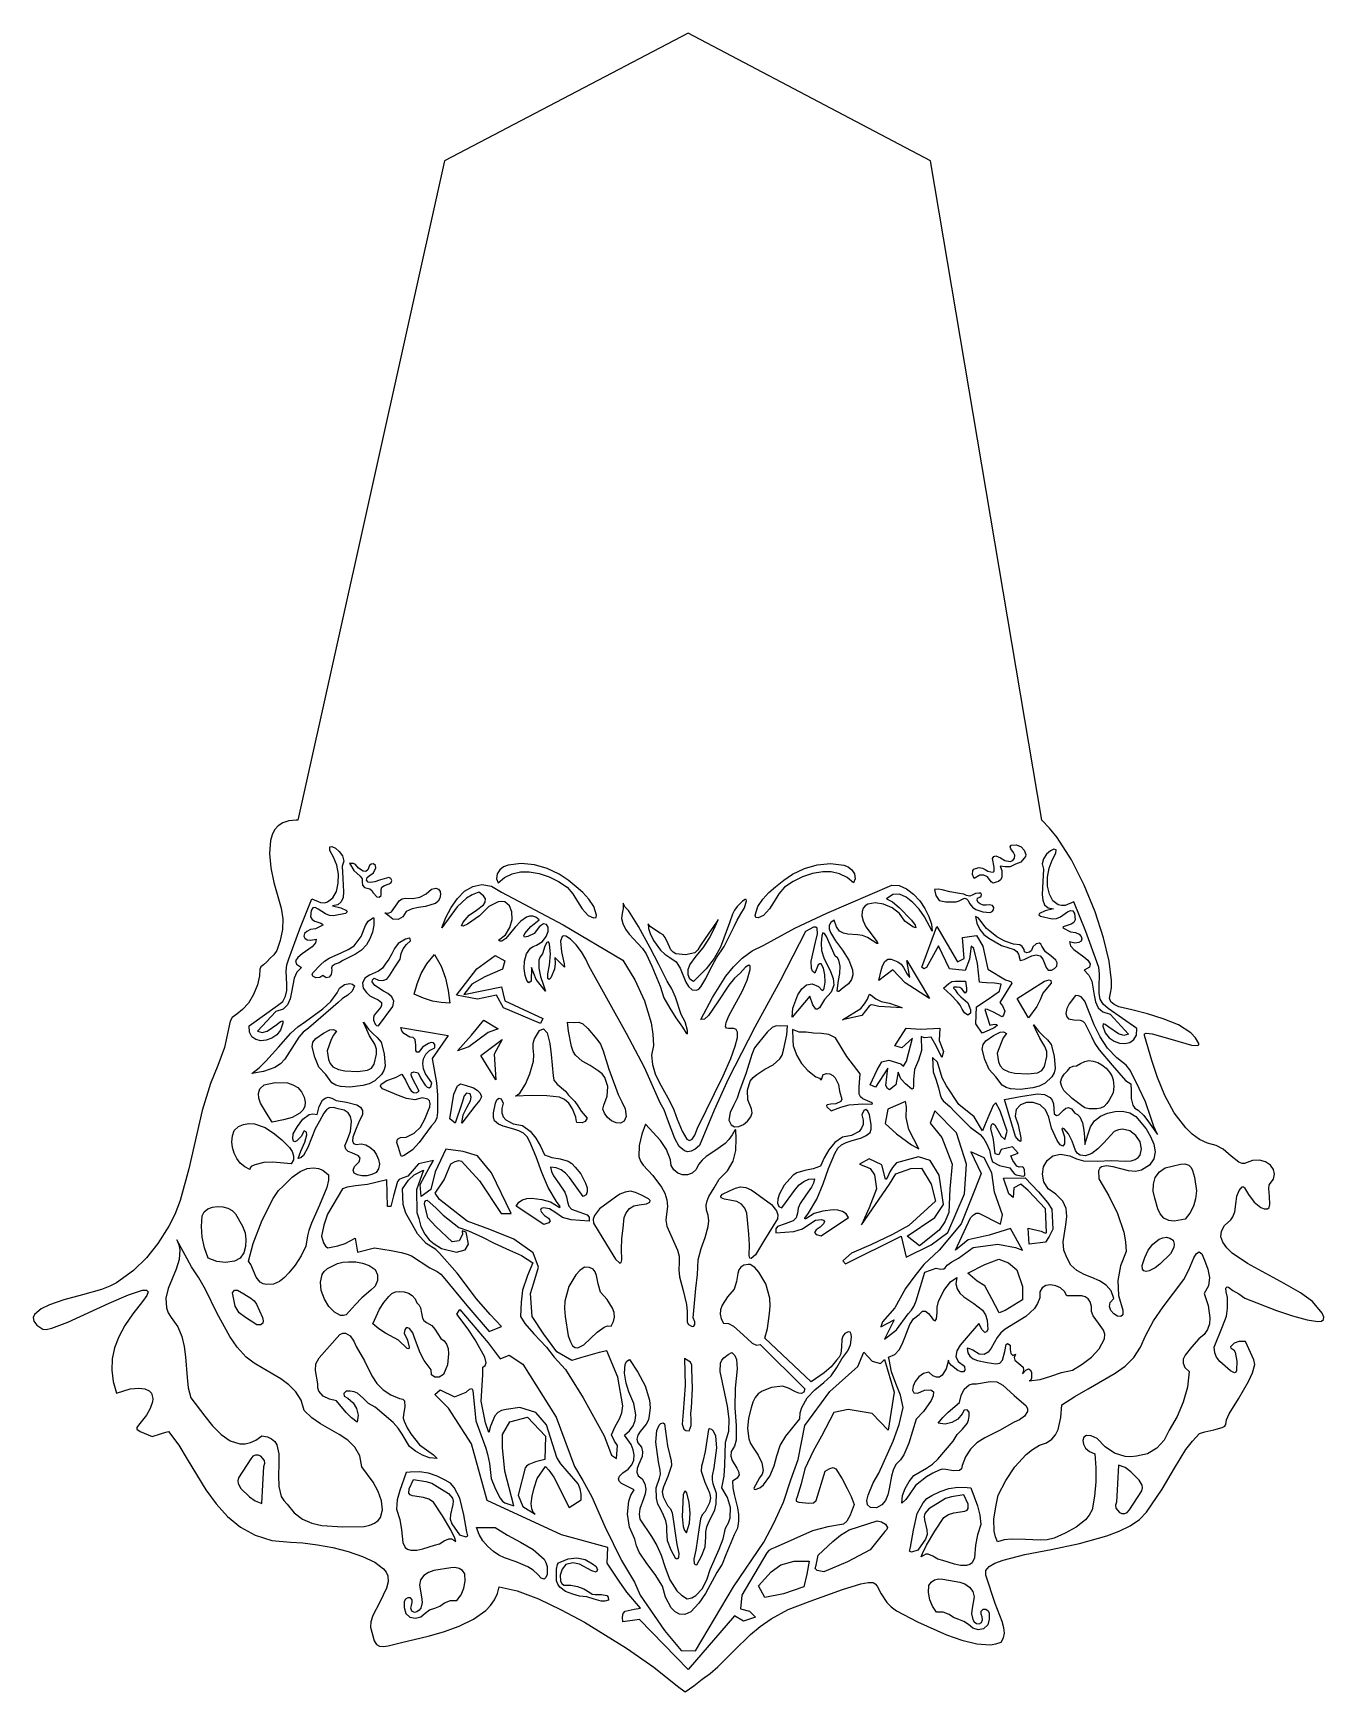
# Model space of a CAD drawing. Extents: x 28 to 219, y 0 to 246.
import ezdxf

# ---------------------------------------------------------------- set-up
doc = ezdxf.new("R2010")
doc.units = 0

msp = doc.modelspace()

# ---------------------------------------------------------------- linework, layer by layer
at = {"layer": 'Corps_Bas'}
for p, q in [((124.566, 245.646), (88.4694, 226.734)), ((160.456, 226.734), (124.566, 245.646)), ((88.4694, 226.734), (66.7408, 129.074)), ((176.941898, 129.07403), (160.456, 226.734)), ((63.855437, 128.236129), (63.32449, 127.636451)), ((64.552519, 128.688613), (63.855437, 128.236129)), ((65.431164, 128.974403), (64.552519, 128.688613)), ((66.5068, 129.074), (65.431164, 128.974403)), ((66.7408, 129.074), (66.5068, 129.074)), ((178.099357, 127.902015), (176.941898, 129.07403)), ((179.222456, 126.511293), (178.099357, 127.902015)), ((62.699289, 126.073514), (62.553491, 124.155803)), ((62.94425, 126.909079), (62.699289, 126.073514)), ((63.32449, 127.636451), (62.94425, 126.909079)), ((172.243532, 125.1485), (172.41823, 125.40405)), ((172.41823, 125.40405), (173.177812, 125.445148)), ((173.177812, 125.445148), (173.88704, 125.12452)), ((181.335236, 123.212172), (179.222456, 126.511293)), ((62.553491, 124.155803), (62.763674, 122.039315)), ((71.495701, 125.119895), (71.817291, 125.208239)), ((71.521332, 124.614583), (71.495701, 125.119895)), ((72.04511, 123.60983), (71.521332, 124.614583)), ((71.817291, 125.208239), (72.335179, 124.962087)), ((72.527336, 122.422356), (72.04511, 123.60983)), ((72.335179, 124.962087), (72.898439, 124.463912)), ((72.898439, 124.463912), (73.356147, 123.796186)), ((73.557379, 123.041381), (73.35121, 122.28197)), ((73.356147, 123.796186), (73.557379, 123.041381)), ((169.61489, 123.40809), (169.837557, 123.709306)), ((169.90466, 122.11774), (169.61489, 123.40809)), ((169.837557, 123.709306), (170.153011, 123.799928)), ((170.153011, 123.799928), (170.8118, 123.52581)), ((170.8118, 123.52581), (171.463351, 123.09864)), ((171.463351, 123.09864), (172.24274, 122.97354)), ((172.24274, 122.97354), (172.641044, 123.13312)), ((172.349347, 124.857521), (172.243532, 125.1485)), ((172.75775, 124.28973), (172.349347, 124.857521)), ((172.641044, 123.13312), (172.886094, 123.47967)), ((172.938219, 123.902202), (172.75775, 124.28973)), ((172.886094, 123.47967), (172.938219, 123.902202)), ((173.84919, 122.88648), (173.023154, 122.583656)), ((174.284295, 123.433859), (173.84919, 122.88648)), ((173.88704, 125.12452), (174.318925, 124.627069)), ((174.504877, 123.701257), (174.284295, 123.433859)), ((174.318925, 124.627069), (174.5922, 124.02995)), ((174.5922, 124.02995), (174.504877, 123.701257)), ((177.184053, 123.367186), (176.982821, 122.612381)), ((177.641761, 124.034912), (177.184053, 123.367186)), ((178.205021, 124.533087), (177.641761, 124.034912)), ((178.012864, 121.993356), (178.49509, 123.18083)), ((178.722909, 124.779239), (178.205021, 124.533087)), ((178.49509, 123.18083), (179.018868, 124.185583)), ((179.044499, 124.690895), (178.722909, 124.779239)), ((179.018868, 124.185583), (179.044499, 124.690895)), ((183.219566, 119.453552), (181.335236, 123.212172)), ((62.763674, 122.039315), (63.206414, 119.880053)), ((72.761367, 121.097708), (72.527336, 122.422356)), ((72.745276, 119.763604), (72.761367, 121.097708)), ((73.3512, 122.282), (73.436018, 120.431074)), ((73.35121, 122.28197), (73.3512, 122.282)), ((73.436018, 120.431074), (73.544628, 118.493233)), ((74.400237, 122.70306), (74.4002, 122.703)), ((74.4002, 122.703), (75.068373, 121.641216)), ((74.629889, 122.68706), (74.400237, 122.70306)), ((74.990321, 122.672897), (74.629889, 122.68706)), ((75.290587, 122.527669), (74.990321, 122.672897)), ((75.068373, 121.641216), (76.00657, 120.80798)), ((75.736989, 121.9987), (75.290587, 122.527669)), ((76.436816, 121.552986), (75.736989, 121.9987)), ((76.00657, 120.80798), (76.269563, 120.417554)), ((76.269563, 120.417554), (76.308903, 119.936043)), ((76.812865, 121.50031), (76.436816, 121.552986)), ((77.134079, 121.72531), (76.812865, 121.50031)), ((76.954104, 120.20057), (77.022532, 120.57899)), ((77.022532, 120.57899), (77.310403, 120.825261)), ((77.388778, 122.359515), (77.134079, 121.72531)), ((77.310403, 120.825261), (77.955414, 121.30215)), ((77.61572, 122.580392), (77.388778, 122.359515)), ((77.960314, 122.62586), (77.61572, 122.580392)), ((77.955414, 121.30215), (78.312387, 122.016595)), ((78.26665, 122.383998), (77.960314, 122.62586)), ((78.312387, 122.016595), (78.26665, 122.383998)), ((79.529794, 120.37996), (78.833619, 120.230103)), ((80.226545, 120.586583), (79.529794, 120.37996)), ((80.5455, 120.477481), (80.226545, 120.586583)), ((80.700744, 120.15785), (80.5455, 120.477481)), ((96.292687, 121.122517), (96.17093, 120.42826)), ((96.17093, 120.42826), (96.4253, 119.78994)), ((96.672544, 121.719317), (96.292687, 121.122517)), ((96.4253, 119.79), (97.380809, 120.614365)), ((97.231716, 122.168717), (96.672544, 121.719317)), ((97.89142, 122.42077), (97.231716, 122.168717)), ((97.380809, 120.614365), (98.50894, 121.165923)), ((99.845732, 122.671629), (97.89142, 122.42077)), ((98.50894, 121.165923), (99.738996, 121.446217)), ((99.738996, 121.446217), (101.00028, 121.45679)), ((101.80006, 122.475554), (99.845732, 122.671629)), ((101.00028, 121.45679), (102.516552, 121.192123)), ((103.696307, 121.914775), (101.80006, 122.475554)), ((102.516552, 121.192123), (103.975912, 120.701068)), ((105.47638, 121.07152), (103.696307, 121.914775)), ((103.975912, 120.701068), (105.357487, 120.015015)), ((106.777474, 120.215106), (105.47638, 121.07152)), ((138.713816, 120.215106), (140.01491, 121.07152)), ((140.01491, 121.07152), (141.794983, 121.914775)), ((141.515381, 120.701068), (140.133805, 120.015015)), ((142.974742, 121.192123), (141.515381, 120.701068)), ((141.794983, 121.914775), (143.69123, 122.475554)), ((144.49101, 121.45679), (142.974742, 121.192123)), ((143.69123, 122.475554), (145.645557, 122.671629)), ((145.752296, 121.446217), (144.49101, 121.45679)), ((145.645557, 122.671629), (147.59987, 122.42077)), ((146.982355, 121.165923), (145.752296, 121.446217)), ((148.110489, 120.614365), (146.982355, 121.165923)), ((147.59987, 122.42077), (148.259579, 122.168717)), ((149.066, 119.79), (148.110489, 120.614365)), ((148.259579, 122.168717), (148.818754, 121.719317)), ((148.818754, 121.719317), (149.198609, 121.122517)), ((149.32036, 120.42826), (149.066, 119.78994)), ((149.198609, 121.122517), (149.32036, 120.42826)), ((166.652867, 121.03094), (166.72669, 121.61546)), ((166.903, 120.452), (166.652867, 121.03094)), ((166.72669, 121.61546), (166.874602, 121.830353)), ((166.874602, 121.830353), (167.118472, 121.945394)), ((167.7728, 120.93333), (166.903, 120.45193)), ((166.903, 120.45193), (166.903, 120.452)), ((167.118472, 121.945394), (167.6831, 122.06814)), ((167.6831, 122.06814), (168.136434, 122.00146)), ((168.359986, 120.92572), (167.7728, 120.93333)), ((168.136434, 122.00146), (168.549991, 121.773259)), ((168.91814, 120.69863), (168.359986, 120.92572)), ((168.549991, 121.773259), (168.961248, 121.531646)), ((169.422638, 119.960213), (168.91814, 120.69863)), ((168.961248, 121.531646), (169.40768, 121.42473)), ((169.40768, 121.42473), (169.735194, 121.391515)), ((169.735194, 121.391515), (169.902916, 121.542151)), ((169.902916, 121.542151), (169.90466, 122.11774)), ((171.488192, 122.182968), (170.77725, 122.28983)), ((170.77725, 122.28983), (171.004044, 121.64537)), ((171.012898, 120.581233), (170.834286, 120.24951)), ((171.004044, 121.64537), (171.03283, 120.9644)), ((171.03283, 120.9644), (171.012898, 120.581233)), ((172.23764, 122.19603), (171.488192, 122.182968)), ((173.023154, 122.583656), (172.23764, 122.19603)), ((176.982821, 122.612381), (177.18899, 121.85297)), ((177.189, 121.853), (177.104182, 120.002074)), ((177.18899, 121.85297), (177.189, 121.853)), ((177.778833, 120.668708), (178.012864, 121.993356)), ((177.794924, 119.334604), (177.778833, 120.668708)), ((63.206414, 119.880053), (64.29587, 116.0572)), ((71.955018, 117.577906), (72.477135, 118.547764)), ((72.477135, 118.547764), (72.745276, 119.763604)), ((73.544628, 118.493233), (73.454799, 117.65018)), ((76.308903, 119.936043), (76.348976, 119.47285)), ((76.348976, 119.47285), (76.61417, 119.13738)), ((76.61417, 119.13738), (77.42004, 118.936269)), ((77.155878, 119.928869), (76.954104, 120.20057)), ((77.479011, 119.843471), (77.155878, 119.928869)), ((77.42004, 118.936269), (77.73498, 118.6851)), ((78.177704, 119.96248), (77.479011, 119.843471)), ((77.73498, 118.6851), (77.94377, 118.30732)), ((77.94377, 118.30732), (78.481148, 117.737521)), ((78.833619, 120.230103), (78.177704, 119.96248)), ((78.829621, 117.678753), (79.09842, 117.93717)), ((79.09842, 117.93717), (79.11706, 118.811352)), ((79.11706, 118.811352), (79.214248, 119.189641)), ((79.214248, 119.189641), (79.604924, 119.40964)), ((79.604924, 119.40964), (80.281449, 119.642126)), ((80.281449, 119.642126), (80.561105, 119.838027)), ((80.561105, 119.838027), (80.700744, 120.15785)), ((84.832763, 117.708367), (85.765107, 118.177166)), ((85.765107, 118.177166), (86.57342, 118.89197)), ((86.57342, 118.89197), (87.192379, 119.01525)), ((87.192379, 119.01525), (87.612897, 118.866141)), ((87.612897, 118.866141), (87.846587, 118.521933)), ((87.905062, 118.059914), (87.799938, 117.557371)), ((87.846587, 118.521933), (87.905062, 118.059914)), ((90.386341, 117.476904), (91.462686, 118.552697)), ((91.462686, 118.552697), (92.671644, 119.283461)), ((92.578858, 118.051765), (91.743511, 117.553046)), ((93.5465, 118.424), (92.578858, 118.051765)), ((92.671644, 119.283461), (93.997278, 119.570401)), ((93.5465, 118.42395), (93.5465, 118.424)), ((94.255852, 117.90844), (93.5465, 118.42395)), ((93.997278, 119.570401), (95.423655, 119.314728)), ((95.423655, 119.314728), (96.93484, 118.41765)), ((96.4253, 119.78994), (96.4253, 119.79)), ((96.93484, 118.41765), (106.040975, 113.596601)), ((105.357487, 120.015015), (106.6404, 119.16536)), ((106.6404, 119.16536), (107.478662, 118.163182)), ((107.9849, 119.22586), (106.777474, 120.215106)), ((107.478662, 118.163182), (108.175411, 117.050325)), ((108.971956, 118.360918), (107.9849, 119.22586)), ((109.876021, 117.393714), (108.971956, 118.360918)), ((135.615269, 117.393714), (136.519334, 118.360918)), ((136.519334, 118.360918), (137.50639, 119.22586)), ((138.012628, 118.163182), (137.315879, 117.050325)), ((137.50639, 119.22586), (138.713816, 120.215106)), ((138.85089, 119.16536), (138.012628, 118.163182)), ((140.133805, 120.015015), (138.85089, 119.16536)), ((145.08751, 115.331851), (154.70588, 119.47953)), ((149.066, 119.78994), (149.066, 119.79)), ((154.854781, 118.071776), (153.9222, 117.45456)), ((154.70588, 119.47953), (155.827015, 119.399803)), ((155.846352, 118.110547), (154.854781, 118.071776)), ((155.827015, 119.399803), (156.917458, 118.930183)), ((156.855424, 117.686498), (155.846352, 118.110547)), ((156.917458, 118.930183), (157.939633, 118.155421)), ((157.939633, 118.155421), (158.85596, 117.160271)), ((161.642802, 118.884439), (161.06998, 118.833)), ((161.06998, 118.833), (161.07, 118.833)), ((161.07, 118.833), (161.243652, 117.948141)), ((161.243652, 117.948141), (161.7361, 117.21455)), ((162.192714, 118.752972), (161.642802, 118.884439)), ((163.29954, 118.47535), (162.192714, 118.752972)), ((164.76687, 118.23169), (163.29954, 118.47535)), ((165.385615, 118.112646), (164.76687, 118.23169)), ((165.79586, 117.91759), (165.385615, 118.112646)), ((166.267161, 117.852874), (165.79586, 117.91759)), ((166.698256, 118.03313), (166.267161, 117.852874)), ((167.13116, 118.240611), (166.698256, 118.03313)), ((167.60789, 118.25757), (167.13116, 118.240611)), ((167.898875, 118.270399), (167.60789, 118.25757)), ((168.021794, 118.095094), (167.898875, 118.270399)), ((167.975353, 117.855924), (168.021794, 118.095094)), ((169.743378, 119.754988), (169.422638, 119.960213)), ((170.16382, 119.9263), (169.743378, 119.754988)), ((170.537694, 120.015707), (170.16382, 119.9263)), ((170.834286, 120.24951), (170.537694, 120.015707)), ((177.104182, 120.002074), (176.995572, 118.064233)), ((176.995572, 118.064233), (177.085401, 117.22118)), ((178.063065, 118.118764), (177.794924, 119.334604)), ((178.585182, 117.148906), (178.063065, 118.118764)), ((184.814772, 115.512317), (183.219566, 119.453552)), ((64.29587, 116.0572), (64.559352, 114.49871)), ((67.078275, 113.01122), (68.84554, 117.42142)), ((68.760207, 115.696494), (68.64541, 114.77041)), ((68.998858, 116.11743), (68.760207, 115.696494)), ((68.84554, 117.42142), (70.141148, 116.887015)), ((69.343892, 116.156217), (68.998858, 116.11743)), ((69.77784, 115.935856), (69.343892, 116.156217)), ((70.842602, 115.209687), (69.77784, 115.935856)), ((70.141148, 116.887015), (70.691422, 116.863723)), ((70.691422, 116.863723), (71.176998, 116.98175)), ((71.176998, 116.98175), (71.955018, 117.577906)), ((72.680762, 116.532734), (71.87411, 116.38511)), ((71.87411, 116.38511), (73.121572, 116.085342)), ((73.187251, 116.975552), (72.680762, 116.532734)), ((73.121572, 116.085342), (73.967495, 115.699949)), ((73.454799, 117.65018), (73.187251, 116.975552)), ((74.052275, 115.494724), (73.811546, 115.291589)), ((73.967495, 115.699949), (74.052275, 115.494724)), ((78.481148, 117.737521), (78.829621, 117.678753)), ((80.211154, 115.341699), (80.635883, 115.536147)), ((80.635883, 115.536147), (81.243435, 116.332977)), ((81.243435, 116.332977), (81.813892, 117.189872)), ((81.813892, 117.189872), (82.192252, 117.459399)), ((82.192252, 117.459399), (82.68979, 117.52621)), ((82.78611, 115.55385), (82.318338, 114.756676)), ((82.68979, 117.52621), (83.799839, 117.48993)), ((83.680142, 115.960561), (82.78611, 115.55385)), ((84.654515, 116.155391), (83.680142, 115.960561)), ((83.799839, 117.48993), (84.832763, 117.708367)), ((85.652933, 116.30586), (84.654515, 116.155391)), ((86.6191, 116.57949), (85.652933, 116.30586)), ((87.145343, 116.739871), (86.6191, 116.57949)), ((87.542827, 117.091595), (87.145343, 116.739871)), ((87.799938, 117.557371), (87.542827, 117.091595)), ((90.369892, 116.266348), (88.11232, 113.16725)), ((88.695223, 114.685388), (89.458541, 116.15487)), ((89.458541, 116.15487), (90.386341, 117.476904)), ((91.743511, 117.553046), (90.369892, 116.266348)), ((92.1503, 115.0437), (93.237, 115.746347)), ((93.237, 115.746347), (94.246636, 116.534884)), ((95.04833, 116.29113), (93.656181, 114.924948)), ((94.246636, 116.534884), (94.528164, 116.965605)), ((94.557155, 117.422891), (94.255852, 117.90844)), ((94.528164, 116.965605), (94.557155, 117.422891)), ((96.406046, 116.984792), (95.04833, 116.29113)), ((96.960071, 117.056912), (96.406046, 116.984792)), ((97.430623, 116.973373), (96.960071, 117.056912)), ((98.120565, 116.421771), (97.430623, 116.973373)), ((98.474374, 115.494884), (98.120565, 116.421771)), ((98.490553, 114.35761), (98.474374, 115.494884)), ((108.175411, 117.050325), (108.8815, 115.94586)), ((108.8815, 115.94586), (109.74778, 114.96886)), ((110.584594, 116.297883), (109.876021, 117.393714)), ((110.98517, 115.04706), (110.584594, 116.297883)), ((114.951816, 116.021624), (114.785783, 115.25534)), ((114.92, 116.792), (114.951816, 116.021624)), ((114.92004, 116.792), (114.92, 116.792)), ((115.260651, 116.216437), (114.92004, 116.792)), ((115.72601, 115.7257), (115.260651, 116.216437)), ((117.20214, 113.34798), (115.72601, 115.7257)), ((131.406881, 115.76343), (131.137376, 115.158041)), ((131.8243, 116.29012), (131.406881, 115.76343)), ((132.627169, 117.090634), (131.8243, 116.29012)), ((132.379339, 115.209528), (132.886376, 116.133482)), ((133.029601, 117.363), (132.627169, 117.090634)), ((132.886376, 116.133482), (133.19171, 117.14852)), ((133.151992, 117.33544), (133.029601, 117.363)), ((133.19171, 117.14852), (133.151992, 117.33544)), ((134.50612, 115.04706), (134.906696, 116.297883)), ((134.906696, 116.297883), (135.615269, 117.393714)), ((136.60979, 115.94586), (135.74351, 114.96886)), ((137.315879, 117.050325), (136.60979, 115.94586)), ((150.311318, 115.546337), (150.307546, 114.928567)), ((150.472012, 116.0377), (150.311318, 115.546337)), ((150.767652, 116.408379), (150.472012, 116.0377)), ((151.176263, 116.664101), (150.767652, 116.408379)), ((152.244485, 116.853576), (151.176263, 116.664101)), ((153.500866, 116.651929), (152.244485, 116.853576)), ((154.769591, 116.104962), (153.500866, 116.651929)), ((153.9222, 117.45456), (154.819215, 116.975718)), ((155.874847, 115.258481), (154.769591, 116.104962)), ((154.819215, 116.975718), (155.831765, 116.169354)), ((155.831765, 116.169354), (157.654007, 114.267283)), ((157.84051, 116.915254), (156.855424, 117.686498)), ((158.760121, 115.912441), (157.84051, 116.915254)), ((159.572768, 114.793686), (158.760121, 115.912441)), ((158.85596, 117.160271), (159.628861, 116.029486)), ((159.628861, 116.029486), (160.220757, 114.847819)), ((161.7361, 117.21455), (162.742236, 117.005754)), ((162.742236, 117.005754), (163.78405, 116.97476)), ((163.78405, 116.97476), (164.2503, 116.989504)), ((164.2503, 116.989504), (164.677007, 117.141796)), ((164.677007, 117.141796), (165.49561, 117.52784)), ((165.49561, 117.52784), (165.790825, 117.457781)), ((165.790825, 117.457781), (165.969486, 117.242319)), ((165.969486, 117.242319), (166.26016, 116.71607)), ((166.26016, 116.71607), (166.65266, 116.211416)), ((166.65266, 116.211416), (167.17737, 115.85956)), ((167.17737, 115.85956), (168.204339, 115.527969)), ((167.350152, 117.237229), (167.41594, 117.545133)), ((167.504269, 116.906882), (167.350152, 117.237229)), ((167.41594, 117.545133), (167.75826, 117.67716)), ((167.82166, 116.70753), (167.504269, 116.906882)), ((167.75826, 117.67716), (167.975353, 117.855924)), ((168.249777, 116.517644), (167.82166, 116.70753)), ((168.204339, 115.527969), (169.27144, 115.40778)), ((168.720225, 116.520835), (168.249777, 116.517644)), ((169.199087, 116.548416), (168.720225, 116.520835)), ((169.65245, 116.4317), (169.199087, 116.548416)), ((169.27144, 115.40778), (169.562456, 115.555606)), ((169.562456, 115.555606), (169.765882, 115.83121)), ((169.817341, 116.151079), (169.65245, 116.4317)), ((169.765882, 115.83121), (169.817341, 116.151079)), ((177.418628, 115.656342), (176.572705, 115.270949)), ((177.085401, 117.22118), (177.352949, 116.546552)), ((177.352949, 116.546552), (177.859438, 116.103734)), ((178.66609, 115.95611), (177.418628, 115.656342)), ((177.859438, 116.103734), (178.66609, 115.95611)), ((179.363202, 116.55275), (178.585182, 117.148906)), ((179.848778, 116.434723), (179.363202, 116.55275)), ((179.697598, 114.780687), (180.76236, 115.506856)), ((180.399052, 116.458015), (179.848778, 116.434723)), ((181.69466, 116.99242), (180.399052, 116.458015)), ((180.76236, 115.506856), (181.196308, 115.727217)), ((181.196308, 115.727217), (181.541342, 115.68843)), ((181.541342, 115.68843), (181.779993, 115.267494)), ((183.461925, 112.58222), (181.69466, 116.99242)), ((186.060181, 111.665353), (184.814772, 115.512317)), ((64.559352, 114.49871), (64.481133, 112.88285)), ((65.4407, 108.56379), (67.078275, 113.01122)), ((69.37209, 113.00734), (68.615146, 112.886262)), ((68.64541, 114.77041), (68.869462, 114.376242)), ((68.869462, 114.376242), (69.265108, 114.114635)), ((69.265108, 114.114635), (70.15187, 113.823287)), ((70.467072, 113.564733), (69.37209, 113.00734)), ((70.15187, 113.823287), (70.43333, 113.710638)), ((70.43333, 113.710638), (70.467072, 113.564733)), ((71.438478, 114.949879), (70.842602, 115.209687)), ((72.05339, 114.92292), (71.438478, 114.949879)), ((73.811546, 115.291589), (72.05339, 114.92292)), ((76.165583, 111.876861), (76.77263, 113.49643)), ((76.77263, 113.49643), (77.202021, 114.12426)), ((77.202021, 114.12426), (77.81809, 114.59276)), ((78.016813, 113.538071), (77.808899, 112.512031)), ((77.81809, 114.59276), (77.981713, 114.669545)), ((77.981713, 114.669545), (78.039709, 114.58376)), ((78.0397, 114.584), (78.016813, 113.538071)), ((78.039709, 114.58376), (78.0397, 114.584)), ((79.6487, 115.38), (80.211154, 115.341699)), ((80.08405, 115.04468), (79.6487, 115.38)), ((79.6487, 115.38), (79.6487, 115.38)), ((80.825094, 114.446792), (80.08405, 115.04468)), ((81.617261, 114.369224), (80.825094, 114.446792)), ((82.318338, 114.756676), (81.617261, 114.369224)), ((88.11232, 113.16725), (88.695223, 114.685388)), ((90.997277, 113.450052), (91.240885, 113.963953)), ((91.268238, 113.395599), (90.997277, 113.450052)), ((91.240885, 113.963953), (92.1503, 115.0437)), ((91.902534, 113.694195), (91.268238, 113.395599)), ((93.656181, 114.924948), (91.902534, 113.694195)), ((97.504033, 112.111495), (98.167605, 113.174848)), ((98.964471, 113.256101), (97.560677, 111.555986)), ((98.167605, 113.174848), (98.490553, 114.35761)), ((99.771429, 114.13286), (98.964471, 113.256101)), ((100.636167, 114.746345), (99.771429, 114.13286)), ((100.375456, 112.320595), (101.290951, 113.366758)), ((101.087331, 114.888483), (100.636167, 114.746345)), ((101.549493, 114.885751), (101.087331, 114.888483)), ((101.290951, 113.366758), (102.50221, 114.34027)), ((102.021502, 114.711797), (101.549493, 114.885751)), ((102.528553, 113.321), (101.74968, 112.31299)), ((102.50221, 114.34027), (102.021502, 114.711797)), ((103.150173, 113.730193), (102.528553, 113.321)), ((103.588397, 113.664884), (103.150173, 113.730193)), ((103.817084, 113.249388), (103.588397, 113.664884)), ((103.810092, 112.608018), (103.817084, 113.249388)), ((106.040975, 113.596601), (114.90264, 108.33735)), ((109.74778, 114.96886), (110.554466, 114.617878)), ((110.554466, 114.617878), (110.918563, 114.685768)), ((110.918563, 114.685768), (110.98517, 115.04706)), ((114.785783, 115.25534), (114.677832, 114.504791)), ((114.677832, 114.504791), (114.8839, 113.78162)), ((114.8839, 113.78162), (115.305122, 112.945943)), ((118.94673, 110.17924), (117.20214, 113.34798)), ((118.628, 113.763), (118.699017, 113.058758)), ((118.62805, 113.763), (118.628, 113.763)), ((118.945844, 113.326645), (118.62805, 113.763)), ((118.699017, 113.058758), (118.950919, 112.306163)), ((119.423098, 113.004326), (118.945844, 113.326645)), ((120.42885, 112.37952), (119.423098, 113.004326)), ((128.78613, 113.96826), (127.09514, 111.55888)), ((127.769859, 111.697209), (128.5541, 113.34585)), ((128.5541, 113.34585), (128.974926, 114.231158)), ((129.031768, 114.380985), (128.78613, 113.96826)), ((128.974926, 114.231158), (129.031768, 114.380985)), ((130.70261, 113.88791), (129.33655, 110.285188)), ((129.89505, 110.36349), (131.39638, 113.33964)), ((131.137376, 115.158041), (130.70261, 113.88791)), ((131.39638, 113.33964), (131.829654, 114.302849)), ((131.829654, 114.302849), (132.379339, 115.209528)), ((134.572722, 114.685768), (134.50612, 115.04706)), ((134.93682, 114.617878), (134.572722, 114.685768)), ((135.74351, 114.96886), (134.93682, 114.617878)), ((135.75858, 110.57455), (140.342533, 113.116725)), ((140.342533, 113.116725), (145.08751, 115.331851)), ((143.149639, 113.26935), (141.92522, 112.61975)), ((143.488237, 113.2631), (143.149639, 113.26935)), ((143.677497, 113.072846), (143.488237, 113.2631)), ((143.707205, 112.250417), (143.677497, 113.072846)), ((145.469335, 113.508473), (145.461424, 113.01707)), ((145.461424, 113.01707), (145.640774, 112.46601)), ((145.705353, 113.931839), (145.469335, 113.508473)), ((146.21032, 114.27879), (145.705353, 113.931839)), ((146.536006, 113.290046), (146.21032, 114.27879)), ((146.990353, 112.672768), (146.536006, 113.290046)), ((150.307546, 114.928567), (150.482675, 114.178663)), ((150.482675, 114.178663), (150.85868, 113.2909)), ((150.85868, 113.2909), (152.564776, 111.089818)), ((156.64082, 114.15829), (155.874847, 115.258481)), ((157.81974, 113.290383), (156.64082, 114.15829)), ((157.654007, 114.267283), (158.188968, 113.518184)), ((158.290001, 113.134782), (157.81974, 113.290383)), ((158.188968, 113.518184), (158.290001, 113.134782)), ((159.156, 107.327), (161.3785, 113.35949)), ((160.71122, 112.67085), (159.572768, 114.793686)), ((160.220757, 114.847819), (160.594069, 113.700023)), ((160.594069, 113.700023), (160.71122, 112.67085)), ((161.3785, 113.35949), (164.47412, 108.12075)), ((167.118, 114.822), (167.332291, 113.83861)), ((167.497282, 114.613902), (167.118, 114.822)), ((167.118, 114.822), (167.118, 114.822)), ((167.332291, 113.83861), (167.77942, 112.91744)), ((167.802184, 114.274291), (167.497282, 114.613902)), ((168.36159, 113.5372), (167.802184, 114.274291)), ((168.76255, 113.046869), (168.36159, 113.5372)), ((169.264025, 112.64363), (168.76255, 113.046869)), ((176.572705, 115.270949), (176.487925, 115.065724)), ((176.487925, 115.065724), (176.728654, 114.862589)), ((176.728654, 114.862589), (178.48681, 114.49392)), ((178.48681, 114.49392), (179.101722, 114.520879)), ((179.101722, 114.520879), (179.697598, 114.780687)), ((180.10687, 113.281638), (180.073128, 113.135733)), ((180.073128, 113.135733), (181.16811, 112.57834)), ((180.38833, 113.394287), (180.10687, 113.281638)), ((181.275092, 113.685635), (180.38833, 113.394287)), ((181.670738, 113.947242), (181.275092, 113.685635)), ((181.89479, 114.34141), (181.670738, 113.947242)), ((181.779993, 115.267494), (181.89479, 114.34141)), ((64.14818, 111.281668), (63.647459, 109.76721)), ((64.481133, 112.88285), (64.14818, 111.281668)), ((67.758308, 112.284864), (67.660035, 111.924415)), ((67.660035, 111.924415), (67.782938, 111.604046)), ((68.076949, 112.625458), (67.758308, 112.284864)), ((67.782938, 111.604046), (68.127829, 111.383692)), ((68.615146, 112.886262), (68.076949, 112.625458)), ((68.127829, 111.383692), (68.695516, 111.323288)), ((68.695516, 111.323288), (69.48681, 111.48277)), ((69.369766, 110.905587), (68.870669, 110.346852)), ((69.48681, 111.48277), (69.369766, 110.905587)), ((75.12846, 110.49661), (76.165583, 111.876861)), ((76.93112, 110.61773), (76.185134, 109.862853)), ((77.439241, 111.530408), (76.93112, 110.61773)), ((77.808899, 112.512031), (77.439241, 111.530408)), ((81.6328, 110.80423), (81.084563, 110.098797)), ((82.719426, 111.484922), (81.6328, 110.80423)), ((82.364736, 110.05438), (82.84413, 110.690804)), ((83.244161, 111.609654), (82.719426, 111.484922)), ((82.84413, 110.690804), (83.46229, 111.24334)), ((83.405343, 111.504158), (83.244161, 111.609654)), ((83.46229, 111.24334), (83.405343, 111.504158)), ((96.49834, 111.33245), (97.504033, 112.111495)), ((96.72789, 111.157677), (96.49834, 111.33245)), ((96.982229, 111.154243), (96.72789, 111.157677)), ((97.560677, 111.555986), (96.982229, 111.154243)), ((100.209708, 111.950166), (100.375456, 112.320595)), ((100.335205, 111.77745), (100.209708, 111.950166)), ((100.824385, 111.874405), (100.335205, 111.77745)), ((101.74968, 112.31299), (100.824385, 111.874405)), ((101.608424, 110.399065), (102.11363, 110.57182)), ((102.11363, 110.57182), (102.984507, 111.14492)), ((102.984507, 111.14492), (103.54128, 111.865091)), ((103.627588, 110.99592), (103.334339, 110.446162)), ((103.54128, 111.865091), (103.810092, 112.608018)), ((103.859281, 111.052772), (103.627588, 110.99592)), ((104.027069, 110.721546), (103.859281, 111.052772)), ((104.161542, 109.31418), (104.027069, 110.721546)), ((105.885567, 111.878256), (105.647717, 111.150366)), ((105.647717, 111.150366), (105.82276, 109.59467)), ((106.125049, 111.979964), (105.885567, 111.878256)), ((106.426621, 111.932549), (106.125049, 111.979964)), ((107.161187, 111.467453), (106.426621, 111.932549)), ((107.979577, 110.637177), (107.161187, 111.467453)), ((108.772099, 109.59593), (107.979577, 110.637177)), ((115.305122, 112.945943), (115.845404, 112.19009)), ((115.845404, 112.19009), (117.09868, 110.80952)), ((117.09868, 110.80952), (117.795244, 110.104915)), ((118.950919, 112.306163), (119.42227, 111.27981)), ((119.42227, 111.27981), (120.477844, 109.843575)), ((120.849399, 112.089157), (120.42885, 112.37952)), ((121.15783, 111.704953), (120.849399, 112.089157)), ((121.588699, 110.788554), (121.15783, 111.704953)), ((122.022183, 109.897375), (121.588699, 110.788554)), ((127.09514, 111.55888), (126.364429, 110.467383)), ((126.78176, 110.16211), (127.769859, 111.697209)), ((134.057113, 109.72742), (135.75858, 110.57455)), ((141.92522, 112.61975), (138.193933, 105.314541)), ((142.79155, 108.22938), (143.437176, 111.022244)), ((143.437176, 111.022244), (143.707205, 112.250417)), ((144.354075, 111.985023), (144.28247, 110.89514)), ((144.28247, 110.89514), (144.298381, 109.777364)), ((144.519425, 112.4181), (144.354075, 111.985023)), ((144.758267, 112.332085), (144.519425, 112.4181)), ((145.050347, 111.864693), (144.758267, 112.332085)), ((146.346, 108.93564), (145.050347, 111.864693)), ((145.640774, 112.46601), (146.397887, 111.21844)), ((146.397887, 111.21844), (147.413924, 109.8328)), ((147.550021, 112.336667), (146.990353, 112.672768)), ((148.191667, 112.19145), (147.550021, 112.336667)), ((149.627533, 112.112507), (148.191667, 112.19145)), ((150.375069, 111.998198), (149.627533, 112.112507)), ((151.11122, 111.71361), (150.375069, 111.998198)), ((152.503817, 110.803525), (151.11122, 111.71361)), ((152.666893, 110.827759), (152.503817, 110.803525)), ((152.564776, 111.089818), (152.666893, 110.827759)), ((165.1885, 111.69262), (167.25225, 112.01011)), ((165.42661, 108.59699), (165.1885, 111.69262)), ((167.25225, 112.01011), (168.20474, 110.42262)), ((167.77942, 112.91744), (168.34856, 112.176564)), ((168.34856, 112.176564), (169.09878, 111.62984)), ((169.09878, 111.62984), (170.98731, 110.52265)), ((170.25619, 111.79878), (169.264025, 112.64363)), ((171.455429, 111.162956), (170.25619, 111.79878)), ((172.74097, 110.71599), (171.455429, 111.162956)), ((173.68143, 110.646195), (172.74097, 110.71599)), ((174.047334, 110.390103), (173.68143, 110.646195)), ((176.081036, 110.765599), (175.625616, 110.339688)), ((176.589679, 110.867042), (176.081036, 110.765599)), ((176.802063, 110.730202), (176.589679, 110.867042)), ((176.95348, 110.43318), (176.802063, 110.730202)), ((181.844684, 110.894288), (181.05339, 111.05377)), ((181.05339, 111.05377), (181.170434, 110.476587)), ((181.16811, 112.57834), (181.925054, 112.457262)), ((182.412371, 110.954692), (181.844684, 110.894288)), ((181.925054, 112.457262), (182.463251, 112.196458)), ((182.757262, 111.175046), (182.412371, 110.954692)), ((182.463251, 112.196458), (182.781892, 111.855864)), ((182.880165, 111.495415), (182.757262, 111.175046)), ((182.781892, 111.855864), (182.880165, 111.495415)), ((185.0995, 108.13479), (183.461925, 112.58222)), ((186.89512, 108.189544), (186.060181, 111.665353)), ((62.176006, 108.094657), (61.664238, 107.68728)), ((62.656693, 108.64789), (62.176006, 108.094657)), ((63.188005, 109.170575), (62.656693, 108.64789)), ((63.647459, 109.76721), (63.188005, 109.170575)), ((65.136016, 107.689601), (65.4407, 108.56379)), ((66.771443, 108.765076), (66.434513, 108.263871)), ((66.434513, 108.263871), (66.56072, 107.772981)), ((67.40247, 109.278224), (66.771443, 108.765076)), ((68.870669, 110.346852), (67.40247, 109.278224)), ((70.121312, 107.655515), (70.709729, 108.199574)), ((70.709729, 108.199574), (71.38869, 108.63539)), ((71.38869, 108.63539), (73.289205, 109.511753)), ((73.41576, 108.29445), (72.901305, 107.985368)), ((73.289205, 109.511753), (74.238042, 109.951477)), ((75.315475, 109.256811), (73.41576, 108.29445)), ((74.238042, 109.951477), (75.12846, 110.49661)), ((76.185134, 109.862853), (75.315475, 109.256811)), ((80.247107, 108.509265), (79.71841, 107.78712)), ((80.662579, 109.306816), (80.247107, 108.509265)), ((81.084563, 110.098797), (80.662579, 109.306816)), ((81.146287, 107.313519), (81.90411, 108.48892)), ((81.90411, 108.48892), (82.044574, 109.323831)), ((82.044574, 109.323831), (82.364736, 110.05438)), ((85.867008, 107.81662), (87.00323, 109.17717)), ((87.00323, 109.17717), (87.993822, 107.463679)), ((93.26865, 107.08437), (95.9674, 109.06875)), ((95.9674, 109.06875), (97.39614, 108.275)), ((97.39614, 108.275), (97.07864, 107.00499)), ((100.284645, 107.111164), (100.335889, 108.223261)), ((100.335889, 108.223261), (100.621459, 109.276595)), ((100.621459, 109.276595), (101.195869, 110.112377)), ((101.195869, 110.112377), (101.608424, 110.399065)), ((102.469588, 108.357531), (102.435991, 107.168438)), ((102.654491, 108.871011), (102.469588, 108.357531)), ((102.98188, 109.29867), (102.654491, 108.871011)), ((103.334339, 110.446162), (102.98188, 109.29867)), ((104.01223, 107.61245), (104.161542, 109.31418)), ((106.230799, 107.319339), (104.84492, 108.76274)), ((104.84492, 108.76274), (104.89227, 107.885338)), ((105.82276, 109.59467), (106.181151, 107.833669)), ((109.429064, 108.497921), (108.772099, 109.59593)), ((109.84078, 107.49736), (109.429064, 108.497921)), ((114.90264, 108.33735), (116.674822, 105.451058)), ((117.795244, 110.104915), (118.358384, 109.27907)), ((118.358384, 109.27907), (119.20237, 107.44967)), ((120.204709, 107.713156), (118.94673, 110.17924)), ((120.477844, 109.843575), (121.108312, 109.223048)), ((121.108312, 109.223048), (121.85846, 108.73674)), ((121.85846, 108.73674), (122.765456, 108.090398)), ((122.333883, 109.544697), (122.022183, 109.897375)), ((122.75901, 109.29847), (122.333883, 109.544697)), ((124.165426, 109.140831), (122.75901, 109.29847)), ((122.765456, 108.090398), (123.399356, 107.193956)), ((125.54674, 109.43146), (124.165426, 109.140831)), ((124.81808, 107.6737), (125.741161, 108.964278)), ((126.006915, 109.903887), (125.54674, 109.43146)), ((125.741161, 108.964278), (126.78176, 110.16211)), ((126.364429, 110.467383), (126.006915, 109.903887)), ((128.417667, 108.599215), (127.24092, 107.07923)), ((127.80101, 106.9967), (128.773517, 108.728358)), ((129.33655, 110.285188), (128.417667, 108.599215)), ((128.773517, 108.728358), (129.89505, 110.36349)), ((131.276672, 107.390364), (132.573994, 108.653339)), ((132.573994, 108.653339), (134.057113, 109.72742)), ((142.812776, 107.105048), (142.79155, 108.22938)), ((144.298381, 109.777364), (144.637523, 108.708607)), ((144.637523, 108.708607), (145.663655, 106.661866)), ((146.679555, 108.698569), (146.346, 108.93564)), ((146.901825, 108.360317), (146.679555, 108.698569)), ((147.07825, 107.460624), (146.901825, 108.360317)), ((147.413924, 109.8328), (148.362134, 108.376127)), ((148.362134, 108.376127), (148.915766, 106.91546)), ((153.335461, 107.528306), (153.67995, 108.18143)), ((153.67995, 108.18143), (154.111545, 108.491443)), ((154.111545, 108.491443), (154.615636, 108.483908)), ((154.615636, 108.483908), (155.61883, 108.08833)), ((155.61883, 108.08833), (156.107896, 107.76113)), ((157.34678, 106.09766), (156.94848, 108.29993)), ((156.94848, 108.29993), (160.28222, 102.66432)), ((161.61654, 110.50209), (159.8626, 107.26834)), ((163.28342, 107.08897), (161.61654, 110.50209)), ((164.47412, 108.12075), (165.42661, 108.59699)), ((166.22029, 108.51772), (165.58529, 106.85084)), ((166.45841, 110.42272), (166.22029, 108.51772)), ((166.85529, 110.10521), (166.45841, 110.42272)), ((167.41091, 107.88272), (166.85529, 110.10521)), ((168.20474, 110.42262), (168.91912, 107.0095)), ((170.98731, 110.52265), (172.82283, 109.91379)), ((172.82283, 109.91379), (173.241747, 109.628869)), ((173.241747, 109.628869), (173.482495, 109.227005)), ((173.482495, 109.227005), (173.7233, 108.30277)), ((173.7233, 108.30277), (174.326869, 108.466107)), ((174.31982, 109.95753), (174.047334, 110.390103)), ((174.395043, 109.576738), (174.31982, 109.95753)), ((174.326869, 108.466107), (174.896915, 108.740824)), ((174.709869, 109.454344), (174.395043, 109.576738)), ((175.105085, 109.544198), (174.709869, 109.454344)), ((174.896915, 108.740824), (175.473403, 109.006254)), ((175.42148, 109.80015), (175.105085, 109.544198)), ((175.625616, 110.339688), (175.42148, 109.80015)), ((175.473403, 109.006254), (176.0963, 109.14173)), ((176.0963, 109.14173), (176.702997, 108.988731)), ((176.702997, 108.988731), (177.075949, 108.4895)), ((177.485165, 109.608088), (176.95348, 110.43318)), ((177.075949, 108.4895), (177.57142, 107.2553)), ((178.25208, 109.00297), (177.485165, 109.608088)), ((178.993005, 108.366179), (178.25208, 109.00297)), ((179.202947, 107.95799), (178.993005, 108.366179)), ((181.170434, 110.476587), (181.669531, 109.917852)), ((181.669531, 109.917852), (183.13773, 108.849224)), ((183.13773, 108.849224), (183.768757, 108.336076)), ((183.768757, 108.336076), (184.105687, 107.834871)), ((185.404184, 107.260601), (185.0995, 108.13479)), ((187.258917, 105.361775), (186.89512, 108.189544)), ((61.110627, 106.044815), (60.785399, 104.705661)), ((61.147213, 107.02832), (61.110627, 106.044815)), ((61.271328, 107.355316), (61.147213, 107.02832)), ((61.664238, 107.68728), (61.271328, 107.355316)), ((65.04241, 106.746774), (65.136016, 107.689601)), ((65.121313, 104.798081), (65.04241, 106.746774)), ((66.213861, 105.68708), (65.843131, 103.614909)), ((66.615049, 106.589855), (66.213861, 105.68708)), ((66.56072, 107.772981), (67.3191, 107.29078)), ((67.3191, 107.29078), (66.615049, 106.589855)), ((68.900173, 106.206688), (68.99375, 106.5056)), ((68.96425, 105.978833), (68.900173, 106.206688)), ((69.409541, 105.73458), (68.96425, 105.978833)), ((68.99375, 106.5056), (70.121312, 107.655515)), ((70.017982, 105.769417), (69.409541, 105.73458)), ((70.47793, 106.07992), (70.017982, 105.769417)), ((70.956921, 105.756689), (70.47793, 106.07992)), ((71.399657, 105.844996), (70.956921, 105.756689)), ((71.709589, 106.239171), (71.399657, 105.844996)), ((71.79017, 106.83354), (71.709589, 106.239171)), ((71.832602, 107.467612), (71.743736, 107.203998)), ((71.743736, 107.203998), (71.79017, 106.83354)), ((72.288283, 107.780655), (71.832602, 107.467612)), ((72.901305, 107.985368), (72.288283, 107.780655)), ((76.684126, 105.672807), (76.362051, 104.975401)), ((77.3599, 106.12599), (76.684126, 105.672807)), ((78.713951, 106.72035), (77.3599, 106.12599)), ((77.818742, 105.428627), (78.0596, 105.66943)), ((78.0596, 105.66943), (78.690768, 105.394481)), ((79.283201, 107.179808), (78.713951, 106.72035)), ((79.71841, 107.78712), (79.283201, 107.179808)), ((79.962109, 105.550394), (80.39491, 106.12059)), ((80.39491, 106.12059), (81.146287, 107.313519)), ((84.432424, 104.87695), (85.037017, 106.376185)), ((85.037017, 106.376185), (85.867008, 107.81662)), ((87.993822, 107.463679), (88.634816, 105.68296)), ((88.634816, 105.68296), (89.021285, 103.853296)), ((90.2524, 103.195), (93.26865, 107.08437)), ((94.45927, 105.89374), (92.55427, 104.7825)), ((97.07864, 107.00499), (94.45927, 105.89374)), ((100.413216, 106.099092), (100.284645, 107.111164)), ((100.667088, 105.345834), (100.413216, 106.099092)), ((101.376347, 107.284245), (101.33269, 105.25091)), ((102.06724, 105.5032), (101.376347, 107.284245)), ((102.435991, 107.168438), (102.698593, 105.922039)), ((102.698593, 105.922039), (103.074899, 104.808984)), ((103.798596, 106.340131), (104.01223, 107.61245)), ((103.809784, 105.667411), (103.798596, 106.340131)), ((103.978771, 105.49679), (103.809784, 105.667411)), ((104.238536, 105.730771), (103.978771, 105.49679)), ((104.762308, 107.022544), (104.238536, 105.730771)), ((104.89227, 107.885338), (104.762308, 107.022544)), ((106.181151, 107.833669), (106.230799, 107.319339)), ((115.433156, 97.516105), (109.84078, 107.49736)), ((119.20237, 107.44967), (120.40212, 104.4839)), ((121.44114, 105.23574), (120.204709, 107.713156)), ((123.399356, 107.193956), (124.21702, 105.11082)), ((124.549005, 106.204418), (124.551634, 106.996228)), ((124.818401, 105.531936), (124.549005, 106.204418)), ((124.551634, 106.996228), (124.81808, 107.6737)), ((126.315114, 106.127926), (125.36803, 105.21245)), ((127.24092, 107.07923), (126.315114, 106.127926)), ((126.4283, 104.39832), (127.17536, 105.664818)), ((127.17536, 105.664818), (127.80101, 106.9967)), ((128.173971, 102.848669), (130.132595, 105.976555)), ((130.132595, 105.976555), (131.276672, 107.390364)), ((131.413396, 105.684113), (130.576433, 104.643245)), ((132.26255, 106.4265), (131.413396, 105.684113)), ((133.076573, 107.302322), (132.26255, 106.4265)), ((133.558907, 107.605703), (133.076573, 107.302322)), ((133.288288, 105.391795), (133.751895, 106.954538)), ((133.765398, 107.451492), (133.558907, 107.605703)), ((133.751895, 106.954538), (133.765398, 107.451492)), ((142.996204, 106.707236), (142.812776, 107.105048)), ((143.32791, 106.45569), (142.996204, 106.707236)), ((143.840237, 107.65267), (143.32791, 106.45569)), ((144.068541, 107.83411), (143.840237, 107.65267)), ((144.274143, 107.791241), (144.068541, 107.83411)), ((144.604856, 107.19375), (144.274143, 107.791241)), ((144.807606, 106.182541), (144.604856, 107.19375)), ((144.857623, 105.079963), (144.807606, 106.182541)), ((145.663655, 106.661866), (146.039725, 105.655741)), ((146.039725, 105.655741), (146.117185, 104.642352)), ((146.81882, 105.330955), (147.006755, 106.397267)), ((147.006755, 106.397267), (147.07825, 107.460624)), ((148.942507, 106.204577), (148.748072, 105.517835)), ((148.915766, 106.91546), (148.942507, 106.204577)), ((154.88472, 106.95057), (152.821, 105.36307)), ((152.821, 105.363), (153.131776, 106.817886)), ((153.131776, 106.817886), (153.335461, 107.528306)), ((156.69898, 104.98512), (154.88472, 106.95057)), ((156.107896, 107.76113), (156.445444, 107.296329)), ((156.445444, 107.296329), (157.00808, 106.26462)), ((157.00808, 106.26462), (157.270528, 105.866204)), ((157.270528, 105.866204), (157.368927, 105.838547)), ((157.368927, 105.838547), (157.34678, 106.09766)), ((159.481263, 107.073459), (159.15598, 107.32704)), ((159.15598, 107.32704), (159.156, 107.327)), ((159.8626, 107.26834), (159.481263, 107.073459)), ((165.58529, 106.85084), (163.28342, 107.08897)), ((167.72841, 105.1046), (167.41091, 107.88272)), ((168.91912, 107.0095), (171.53849, 105.422)), ((177.57142, 107.2553), (177.895953, 106.880308)), ((177.895953, 106.880308), (178.362406, 106.877066)), ((178.362406, 106.877066), (178.832296, 107.115394)), ((178.832296, 107.115394), (179.16714, 107.46511)), ((179.16714, 107.46511), (179.202947, 107.95799)), ((183.97948, 107.343981), (183.2211, 106.86178)), ((183.2211, 106.86178), (183.925151, 106.160855)), ((183.925151, 106.160855), (184.326339, 105.25808)), ((184.105687, 107.834871), (183.97948, 107.343981)), ((185.49779, 106.317774), (185.404184, 107.260601)), ((185.418888, 104.369081), (185.49779, 106.317774)), ((60.222171, 103.269092), (59.471583, 101.99334)), ((60.785399, 104.705661), (60.222171, 103.269092)), ((64.943172, 103.00347), (65.110262, 103.863656)), ((65.110262, 103.863656), (65.121313, 104.798081)), ((65.843131, 103.614909), (65.635122, 102.614978)), ((71.637992, 102.233762), (72.5858, 103.50941)), ((72.5858, 103.50941), (72.948848, 104.233375)), ((72.948848, 104.233375), (73.653832, 104.74073)), ((74.153049, 103.187376), (73.400701, 102.670107)), ((73.653832, 104.74073), (74.466482, 104.889383)), ((74.802382, 103.770107), (74.153049, 103.187376)), ((74.466482, 104.889383), (74.839973, 104.784792)), ((75.15253, 104.53724), (74.802382, 103.770107)), ((74.839973, 104.784792), (75.15253, 104.53724)), ((76.362051, 104.975401), (76.4261, 104.21163)), ((76.4261, 104.21163), (76.908697, 103.55935)), ((76.908697, 103.55935), (77.424297, 103.091798)), ((77.789066, 105.16725), (77.818742, 105.428627)), ((78.177353, 104.626454), (77.789066, 105.16725)), ((79.44309, 103.77847), (78.177353, 104.626454)), ((78.690768, 105.394481), (79.359499, 105.33158)), ((79.359499, 105.33158), (79.962109, 105.550394)), ((80.113207, 103.410875), (79.44309, 103.77847)), ((80.688583, 102.903946), (80.113207, 103.410875)), ((83.9724, 103.34), (84.432424, 104.87695)), ((83.97241, 103.34), (83.9724, 103.34)), ((85.36684, 102.731579), (83.97241, 103.34)), ((89.021285, 103.853296), (89.2483, 101.99297)), ((93.34802, 102.56), (90.2524, 103.195)), ((92.55427, 104.7825), (91.36365, 103.27438)), ((91.36365, 103.27438), (96.91989, 104.38562)), ((96.20552, 103.195), (93.34802, 102.56)), ((97.23739, 101.29), (96.20552, 103.195)), ((96.91989, 104.38562), (97.39614, 102.32188)), ((100.99175, 105.010177), (100.667088, 105.345834)), ((101.33269, 105.25091), (100.99175, 105.010177)), ((103.438637, 103.745505), (102.06724, 105.5032)), ((103.074899, 104.808984), (103.438637, 103.745505)), ((116.674822, 105.451058), (118.110771, 102.330815)), ((120.40212, 104.4839), (120.952786, 102.792468)), ((122.151771, 104.101409), (121.44114, 105.23574)), ((122.66848, 102.865264), (122.151771, 104.101409)), ((124.21702, 105.11082), (124.599354, 104.447239)), ((124.599354, 104.447239), (125.159662, 103.976696)), ((125.36803, 105.21245), (124.818401, 105.531936)), ((125.159662, 103.976696), (125.80147, 103.89509)), ((125.80147, 103.89509), (126.122787, 104.061357)), ((126.122787, 104.061357), (126.4283, 104.39832)), ((130.576433, 104.643245), (128.983868, 102.197795)), ((130.598067, 100.12135), (132.61486, 103.83627)), ((132.61486, 103.83627), (133.288288, 105.391795)), ((138.193933, 105.314541), (134.430071, 98.428975)), ((140.086994, 101.267897), (140.820164, 103.247715)), ((140.820164, 103.247715), (141.393928, 104.112155)), ((141.393928, 104.112155), (142.094659, 104.697823)), ((142.094659, 104.697823), (142.913995, 104.858376)), ((142.913995, 104.858376), (143.84357, 104.44747)), ((143.84357, 104.44747), (144.400376, 103.890081)), ((144.400376, 103.890081), (144.592089, 103.959909)), ((144.592089, 103.959909), (144.730137, 104.20836)), ((144.730137, 104.20836), (144.857623, 105.079963)), ((145.740573, 103.607629), (144.75443, 102.5375)), ((146.117185, 104.642352), (145.740573, 103.607629)), ((146.619555, 103.832291), (146.81882, 105.330955)), ((146.702403, 103.706883), (146.619555, 103.832291)), ((146.871186, 103.721354), (146.702403, 103.706883)), ((147.5323, 104.25029), (146.871186, 103.721354)), ((148.291618, 104.863612), (147.5323, 104.25029)), ((148.748072, 105.517835), (148.291618, 104.863612)), ((151.303486, 103.148702), (151.429102, 103.3043)), ((151.429102, 103.3043), (151.65163, 103.15922)), ((152.821, 105.36307), (152.821, 105.363)), ((160.28222, 102.66432), (156.69898, 104.98512)), ((163.451559, 103.230045), (162.38248, 104.194)), ((162.38248, 104.194), (162.383, 104.194)), ((162.383, 104.194), (163.152586, 104.922794)), ((163.152586, 104.922794), (163.58825, 105.187894)), ((164.43006, 102.18206), (163.451559, 103.230045)), ((163.58825, 105.187894), (164.11469, 105.22588)), ((163.903085, 104.336195), (163.86449, 104.227248)), ((163.86449, 104.227248), (164.08164, 103.98617)), ((164.38039, 104.35277), (163.903085, 104.336195)), ((164.08164, 103.98617), (164.457333, 103.403426)), ((164.11469, 105.22588), (165.63737, 105.22588)), ((164.792383, 104.33353), (164.38039, 104.35277)), ((164.457333, 103.403426), (164.94128, 102.927924)), ((165.115006, 104.118625), (164.792383, 104.33353)), ((165.60417, 103.45902), (165.115006, 104.118625)), ((165.803523, 103.75549), (165.60417, 103.45902)), ((165.63737, 105.22588), (165.787986, 104.226571)), ((165.787986, 104.226571), (165.803523, 103.75549)), ((168.125288, 105.035162), (167.72841, 105.1046)), ((168.76029, 105.0252), (168.125288, 105.035162)), ((169.950909, 104.935902), (168.76029, 105.0252)), ((168.99842, 102.56458), (170.66529, 103.75521)), ((170.90341, 104.78707), (169.950909, 104.935902)), ((170.66529, 103.75521), (170.90341, 104.78707)), ((172.49098, 104.94574), (170.74475, 102.08824)), ((171.53849, 105.422), (172.044503, 105.302936)), ((172.044503, 105.302936), (172.375642, 105.154105)), ((172.375642, 105.154105), (172.49098, 104.94574)), ((173.287, 102.679), (177.3495, 105.22424)), ((177.07292, 103.49338), (176.681535, 102.471643)), ((177.79265, 104.2913), (177.07292, 103.49338)), ((177.3495, 105.22424), (178.034431, 105.447103)), ((178.34017, 104.94839), (177.79265, 104.2913)), ((178.034431, 105.447103), (178.283479, 105.343015)), ((178.283479, 105.343015), (178.34017, 104.94839)), ((184.326339, 105.25808), (184.697069, 103.185909)), ((184.697069, 103.185909), (184.905078, 102.185978)), ((185.429938, 103.434656), (185.418888, 104.369081)), ((185.597028, 102.57447), (185.429938, 103.434656)), ((186.980631, 102.731971), (187.090898, 103.45893)), ((187.090898, 103.45893), (187.245177, 104.277431)), ((187.245177, 104.277431), (187.258917, 105.361775)), ((58.579193, 101.040243), (57.713112, 100.370665)), ((59.471583, 101.99334), (58.579193, 101.040243)), ((59.53809, 98.64411), (63.77375, 101.6487)), ((63.4897, 100.7766), (60.77936, 97.83195)), ((64.57764, 101.111091), (63.4897, 100.7766)), ((63.77375, 101.6487), (64.528261, 102.253245)), ((64.528261, 102.253245), (64.943172, 103.00347)), ((65.253036, 101.752128), (64.57764, 101.111091)), ((65.635122, 102.614978), (65.253036, 101.752128)), ((67.90936, 99.27786), (70.48629, 101.146064)), ((72.74151, 102.09936), (68.33627, 98.27333)), ((70.48629, 101.146064), (71.637992, 102.233762)), ((73.400701, 102.670107), (72.74151, 102.09936)), ((77.424297, 103.091798), (78.042163, 102.792386)), ((78.042163, 102.792386), (78.659049, 102.504031)), ((78.553864, 100.818255), (78.08273, 100.222625)), ((79.038385, 101.39074), (78.553864, 100.818255)), ((78.659049, 102.504031), (79.171707, 102.06965)), ((78.7092, 98.6455), (80.82815, 101.50428)), ((79.171732, 101.708794), (79.038385, 101.39074)), ((79.171707, 102.06965), (79.171732, 101.708794)), ((80.987477, 102.265732), (80.688583, 102.903946)), ((80.82815, 101.50428), (80.987477, 102.265732)), ((86.709554, 102.309354), (85.36684, 102.731579)), ((88.002668, 102.065694), (86.709554, 102.309354)), ((89.2483, 101.99297), (88.002668, 102.065694)), ((102.71426, 98.98814), (97.23739, 101.29)), ((97.39614, 102.32188), (103.03176, 99.70251)), ((118.110771, 102.330815), (119.07309, 99.062889)), ((120.952786, 102.792468), (121.82728, 101.24835)), ((121.82728, 101.24835), (122.740288, 99.805645)), ((123.5498, 100.32042), (122.66848, 102.865264)), ((126.43771, 99.57415), (128.173971, 102.848669)), ((128.983868, 102.197795), (127.574433, 100.15361)), ((142.60127, 103.03396), (139.96206, 99.92912)), ((139.96206, 99.92912), (140.086994, 101.267897)), ((143.028164, 101.744068), (142.60127, 103.03396)), ((143.457391, 101.111093), (143.028164, 101.744068)), ((143.706597, 101.097324), (143.457391, 101.111093)), ((143.996848, 101.315435), (143.706597, 101.097324)), ((144.75443, 102.5375), (143.996848, 101.315435)), ((147.415, 99.5427), (150.11375, 101.20957)), ((150.11375, 101.20957), (150.660321, 101.880313)), ((151.38375, 101.56674), (150.27249, 100.17767)), ((150.660321, 101.880313), (151.13079, 102.59382)), ((151.13079, 102.59382), (151.303486, 103.148702)), ((151.671683, 101.72714), (151.38375, 101.56674)), ((151.65163, 103.15922), (152.373271, 102.622654)), ((152.033709, 101.673012), (151.671683, 101.72714)), ((152.78974, 101.47174), (152.033709, 101.673012)), ((152.373271, 102.622654), (153.16521, 102.24304)), ((156.27465, 101.29413), (152.78974, 101.47174)), ((153.16521, 102.24304), (154.369015, 101.979212)), ((154.369015, 101.979212), (155.53871, 101.59645)), ((155.53871, 101.59645), (156.038305, 101.418875)), ((156.038305, 101.418875), (156.27465, 101.29413)), ((164.824666, 101.674671), (164.43006, 102.18206)), ((165.135308, 101.080096), (164.824666, 101.674671)), ((164.94128, 102.927924), (165.9847, 102.06236)), ((165.483985, 100.547), (165.135308, 101.080096)), ((165.9847, 102.06236), (166.372482, 100.999265)), ((166.372482, 100.999265), (166.385155, 100.498618)), ((167.17287, 98.91333), (167.25217, 101.45333)), ((167.25217, 101.45333), (168.99842, 102.56458)), ((168.608593, 101.122576), (168.52224, 101.05638)), ((168.52224, 101.05638), (169.23661, 98.7545)), ((168.885631, 101.050177), (168.608593, 101.122576)), ((169.762476, 100.649581), (168.885631, 101.050177)), ((170.74475, 102.08824), (171.101935, 101.602075)), ((171.101935, 101.602075), (171.45912, 100.81825)), ((171.45912, 100.81825), (171.26068, 100.23286)), ((174.95387, 99.82153), (173.287, 102.679)), ((173.287, 102.679), (173.287, 102.679)), ((176.21398, 101.48829), (174.95387, 99.82153)), ((176.681535, 102.471643), (176.21398, 101.48829)), ((180.639751, 101.216344), (180.49825, 100.48369)), ((180.998887, 101.902365), (180.639751, 101.216344)), ((181.9073, 103.11218), (180.998887, 101.902365)), ((182.368735, 103.078474), (181.9073, 103.11218)), ((182.748737, 102.913669), (182.368735, 103.078474)), ((183.310522, 102.296966), (182.748737, 102.913669)), ((183.96376, 100.65865), (183.310522, 102.296966)), ((184.905078, 102.185978), (185.287164, 101.323128)), ((185.287164, 101.323128), (185.96256, 100.682091)), ((186.011939, 101.824245), (185.597028, 102.57447)), ((186.76645, 101.2197), (186.011939, 101.824245)), ((191.00211, 98.21511), (186.76645, 101.2197)), ((187.180838, 102.183306), (186.980631, 102.731971)), ((187.649846, 101.773276), (187.180838, 102.183306)), ((188.345984, 101.462219), (187.649846, 101.773276)), ((190.252965, 100.978377), (188.345984, 101.462219)), ((192.568408, 100.41449), (190.252965, 100.978377)), ((56.719153, 99.33557), (55.884492, 95.426404)), ((57.038159, 99.847982), (56.719153, 99.33557)), ((57.713112, 100.370665), (57.038159, 99.847982)), ((59.604185, 97.703187), (59.53809, 98.64411)), ((62.221814, 97.85521), (63.672199, 98.845296)), ((63.672199, 98.845296), (64.214258, 99.255632)), ((64.214258, 99.255632), (64.534971, 99.370954)), ((64.559896, 99.012356), (64.21459, 98.00093)), ((64.534971, 99.370954), (64.559896, 99.012356)), ((65.741577, 97.546388), (66.769711, 98.472146)), ((66.769711, 98.472146), (67.90936, 99.27786)), ((68.33627, 98.27333), (67.55229, 97.694122)), ((76.481761, 99.089695), (76.502389, 99.178137)), ((76.76917, 98.47083), (76.481761, 99.089695)), ((76.502389, 99.178137), (76.71417, 98.83775)), ((76.71417, 98.83775), (77.237594, 98.118419)), ((77.395754, 97.152993), (76.76917, 98.47083)), ((78.08273, 100.222625), (77.966116, 99.87564)), ((77.966116, 99.87564), (77.989567, 99.47428)), ((77.989567, 99.47428), (78.196103, 98.882207)), ((78.196103, 98.882207), (78.411614, 98.673114)), ((78.411614, 98.673114), (78.709214, 98.6455)), ((78.709214, 98.6455), (78.7092, 98.6455)), ((82.161743, 97.878624), (82.030095, 98.3778)), ((82.030095, 98.3778), (82.0301, 98.3778)), ((82.0301, 98.3778), (89.01509, 97.18718)), ((92.465247, 97.245127), (94.29087, 99.47758)), ((94.29087, 99.47758), (96.43399, 98.20757)), ((103.03176, 99.70251), (102.71426, 98.98814)), ((106.831197, 97.852666), (106.72099, 99.191)), ((106.72099, 99.191), (106.721, 99.191)), ((106.721, 99.191), (107.692272, 99.129518)), ((107.692272, 99.129518), (108.383512, 99.152916)), ((108.383512, 99.152916), (108.991222, 98.952456)), ((108.991222, 98.952456), (109.7119, 98.2194)), ((119.07309, 99.062889), (119.333701, 97.400505)), ((122.740288, 99.805645), (123.72747, 98.42186)), ((124.098309, 99.22979), (123.5498, 100.32042)), ((123.72747, 98.42186), (124.246776, 97.529381)), ((124.48277, 97.92514), (124.098309, 99.22979)), ((126.966384, 99.614323), (126.43771, 99.57415)), ((127.574433, 100.15361), (126.966384, 99.614323)), ((130.111237, 98.553245), (130.200647, 99.125564)), ((130.255355, 98.291159), (130.111237, 98.553245)), ((130.200647, 99.125564), (130.598067, 100.12135)), ((130.55852, 98.226071), (130.255355, 98.291159)), ((134.430071, 98.428975), (130.489684, 90.713947)), ((137.006778, 98.409056), (136.2861, 97.676)), ((137.614487, 98.609516), (137.006778, 98.409056)), ((138.305728, 98.586118), (137.614487, 98.609516)), ((139.277, 98.6476), (138.305728, 98.586118)), ((139.166802, 97.309266), (139.27701, 98.6476)), ((139.27701, 98.6476), (139.277, 98.6476)), ((150.27249, 100.17767), (147.415, 99.54268)), ((147.415, 99.54268), (147.415, 99.5427)), ((155.17125, 95.68157), (156.83812, 98.30094)), ((156.83812, 98.30094), (158.98125, 98.14219)), ((158.98125, 98.14219), (161.83875, 98.30094)), ((161.83875, 98.30094), (161.75945, 96.47532)), ((165.9927, 100.22405), (165.483985, 100.547)), ((166.385155, 100.498618), (165.9927, 100.22405)), ((168.12536, 97.56396), (167.17287, 98.91333)), ((169.900142, 98.334139), (169.147316, 97.970754)), ((169.23661, 98.7545), (169.881535, 98.86365)), ((171.06224, 99.94513), (169.762476, 100.649581)), ((169.881535, 98.86365), (170.274693, 98.854991)), ((170.34787, 98.6752), (169.900142, 98.334139)), ((170.274693, 98.854991), (170.34787, 98.6752)), ((171.26068, 100.23286), (171.06224, 99.94513)), ((175.723261, 98.742995), (175.743889, 98.831437)), ((176.01067, 98.12413), (175.723261, 98.742995)), ((175.743889, 98.831437), (175.95567, 98.49105)), ((175.95567, 98.49105), (176.479094, 97.771719)), ((180.49825, 100.48369), (180.625103, 99.972664)), ((180.625103, 99.972664), (180.892256, 99.68548)), ((180.892256, 99.68548), (181.695159, 99.523455)), ((181.695159, 99.523455), (182.602347, 99.479248)), ((182.602347, 99.479248), (182.999858, 99.339336)), ((182.999858, 99.339336), (183.30921, 99.03449)), ((183.30921, 99.03449), (184.314519, 97.033329)), ((184.679209, 98.79753), (183.96376, 100.65865)), ((185.556734, 96.997069), (184.679209, 98.79753)), ((185.96256, 100.682091), (187.0505, 100.3476)), ((186.005229, 98.941954), (185.980304, 98.583356)), ((185.980304, 98.583356), (186.32561, 97.57193)), ((186.325942, 98.826632), (186.005229, 98.941954)), ((186.868001, 98.416296), (186.325942, 98.826632)), ((188.318386, 97.42621), (186.868001, 98.416296)), ((187.0505, 100.3476), (189.76084, 97.40295)), ((194.932868, 99.67403), (192.568408, 100.41449)), ((197.159348, 98.765766), (194.932868, 99.67403)), ((198.992183, 97.583634), (197.159348, 98.765766)), ((59.967636, 97.02724), (59.604185, 97.703187)), ((60.553831, 96.606711), (59.967636, 97.02724)), ((61.28816, 96.432047), (60.553831, 96.606711)), ((60.77936, 97.83195), (61.462374, 97.633273)), ((62.096011, 96.493693), (61.28816, 96.432047)), ((61.462374, 97.633273), (62.221814, 97.85521)), ((62.902774, 96.782092), (62.096011, 96.493693)), ((63.633837, 97.287689), (62.902774, 96.782092)), ((64.21459, 98.00093), (63.633837, 97.287689)), ((63.879455, 95.485268), (65.741577, 97.546388)), ((66.918094, 96.97793), (65.892996, 95.32498)), ((67.55229, 97.694122), (66.918094, 96.97793)), ((68.88452, 95.54625), (68.987076, 96.228589)), ((68.987076, 96.228589), (69.406679, 96.743904)), ((69.406679, 96.743904), (70.54266, 97.55602)), ((70.54266, 97.55602), (71.51595, 98.027631)), ((71.669376, 96.449394), (71.09848, 94.932)), ((71.51595, 98.027631), (72.036196, 98.077532)), ((71.993194, 97.189047), (71.669376, 96.449394)), ((72.4735, 97.8334), (71.993194, 97.189047)), ((72.036196, 98.077532), (72.47346, 97.8334)), ((72.47346, 97.8334), (72.4735, 97.8334)), ((77.237594, 98.118419), (77.878646, 97.505089)), ((78.1423, 95.89796), (77.395754, 97.152993)), ((77.878646, 97.505089), (78.531558, 96.905811)), ((78.424614, 95.196674), (78.1423, 95.89796)), ((78.531558, 96.905811), (79.09056, 96.22864)), ((79.09056, 96.22864), (79.548091, 94.484018)), ((82.465957, 97.490621), (82.161743, 97.878624)), ((83.343425, 96.97716), (82.465957, 97.490621)), ((83.856564, 96.886444), (83.343425, 96.97716)), ((84.1347, 96.609885), (83.856564, 96.886444)), ((84.257289, 95.761671), (84.1347, 96.609885)), ((86.100584, 96.025219), (85.222693, 95.4636)), ((86.523624, 96.143865), (86.100584, 96.025219)), ((86.86314, 96.103933), (86.523624, 96.143865)), ((89.01509, 97.18718), (86.63384, 93.77406)), ((87.064441, 95.867569), (86.86314, 96.103933)), ((87.072835, 95.39692), (87.064441, 95.867569)), ((90.4015, 94.9532), (92.465247, 97.245127)), ((94.92587, 97.65195), (92.06837, 95.50882)), ((93.8655, 94.2161), (97.0405, 96.59734)), ((96.43399, 98.20757), (94.92587, 97.65195)), ((97.0405, 96.59734), (95.84988, 94.45422)), ((101.60979, 95.33986), (101.627097, 96.045102)), ((101.627097, 96.045102), (101.817721, 96.72836)), ((101.817721, 96.72836), (102.54754, 97.94613)), ((102.54754, 97.94613), (103.165534, 98.179694)), ((103.165534, 98.179694), (103.68818, 97.59839)), ((103.68818, 97.59839), (104.05804, 96.011003)), ((104.05804, 96.011003), (104.296399, 94.404795)), ((107.30136, 95.58686), (106.831197, 97.852666)), ((109.7119, 98.2194), (111.022764, 96.65647)), ((111.022764, 96.65647), (111.59275, 95.903427)), ((111.59275, 95.903427), (111.98274, 94.94003)), ((118.081946, 92.451773), (115.433156, 97.516105)), ((119.333701, 97.400505), (119.42438, 95.73355)), ((124.246776, 97.529381), (124.467345, 97.427229)), ((124.467345, 97.427229), (124.48277, 97.92514)), ((131.344066, 98.233945), (130.55852, 98.226071)), ((131.677485, 98.080437), (131.344066, 98.233945)), ((131.546547, 95.631308), (131.853207, 96.892353)), ((131.872025, 97.670985), (131.677485, 98.080437)), ((131.853207, 96.892353), (131.872025, 97.670985)), ((134.975236, 96.11307), (134.40525, 95.360027)), ((136.2861, 97.676), (134.975236, 96.11307)), ((138.69664, 95.04346), (139.166802, 97.309266)), ((140.98633, 97.686454), (140.00948, 98.10303)), ((140.00948, 98.10303), (140.06258, 96.5216)), ((140.06258, 96.5216), (140.135, 95.6788)), ((142.03266, 97.671), (140.98633, 97.686454)), ((143.148524, 97.541568), (142.03266, 97.671)), ((144.295639, 97.507837), (143.148524, 97.541568)), ((145.403235, 97.354073), (144.295639, 97.507837)), ((146.40054, 96.86454), (145.403235, 97.354073)), ((148.071774, 94.08987), (146.40054, 96.86454)), ((157.79062, 96.79282), (156.20313, 95.36407)), ((156.9175, 93.3797), (157.79062, 96.79282)), ((159.53695, 96.87226), (159.06071, 97.03101)), ((159.06071, 97.03101), (159.14001, 94.96727)), ((160.56883, 96.95156), (159.53695, 96.87226)), ((161.2832, 95.68157), (160.56883, 96.95156)), ((161.75945, 96.47532), (162.39445, 94.80845)), ((169.147316, 97.970754), (168.12536, 97.56396)), ((168.12602, 95.19955), (168.228576, 95.881889)), ((168.228576, 95.881889), (168.648179, 96.397204)), ((168.648179, 96.397204), (169.78416, 97.20932)), ((169.78416, 97.20932), (170.75745, 97.680931)), ((170.910876, 96.102694), (170.33998, 94.5853)), ((170.75745, 97.680931), (171.277696, 97.730832)), ((171.234694, 96.842347), (170.910876, 96.102694)), ((171.715, 97.4867), (171.234694, 96.842347)), ((171.277696, 97.730832), (171.71496, 97.4867)), ((171.71496, 97.4867), (171.715, 97.4867)), ((176.637254, 96.806293), (176.01067, 98.12413)), ((176.479094, 97.771719), (177.120146, 97.158389)), ((177.3838, 95.55126), (176.637254, 96.806293)), ((177.120146, 97.158389), (177.773058, 96.559111)), ((177.773058, 96.559111), (178.33206, 95.88194)), ((178.33206, 95.88194), (178.789591, 94.137318)), ((184.314519, 97.033329), (184.81308, 96.028444)), ((184.81308, 96.028444), (185.42032, 95.08316)), ((186.658949, 95.340906), (185.556734, 96.997069)), ((186.32561, 97.57193), (186.906363, 96.858689)), ((186.906363, 96.858689), (187.637426, 96.353092)), ((187.637426, 96.353092), (188.444189, 96.064693)), ((189.077826, 97.204273), (188.318386, 97.42621)), ((188.444189, 96.064693), (189.25204, 96.003047)), ((189.76084, 97.40295), (189.077826, 97.204273)), ((189.25204, 96.003047), (189.986369, 96.177711)), ((189.986369, 96.177711), (190.572564, 96.59824)), ((190.572564, 96.59824), (190.936015, 97.274187)), ((190.936015, 97.274187), (191.00211, 98.21511)), ((192.150478, 97.20818), (192.166219, 97.425589)), ((193.24432, 93.491396), (192.150478, 97.20818)), ((192.166219, 97.425589), (192.379794, 97.526659)), ((192.379794, 97.526659), (193.286395, 97.446179)), ((193.286395, 97.446179), (196.219077, 96.619514)), ((196.219077, 96.619514), (199.123767, 95.79053)), ((199.681089, 96.856723), (198.992183, 97.583634)), ((200.175708, 96.02157), (199.681089, 96.856723)), ((199.995378, 95.70715), (200.186209, 95.806336)), ((200.186209, 95.806336), (200.175708, 96.02157)), ((55.884492, 95.426404), (54.923402, 92.776033)), ((61.045139, 92.434053), (62.042195, 93.395553)), ((62.042195, 93.395553), (63.879455, 95.485268)), ((64.84885, 93.695258), (64.190845, 93.0081)), ((65.892996, 95.32498), (64.84885, 93.695258)), ((69.26043, 93.986914), (68.88452, 95.54625)), ((69.87565, 92.50605), (69.26043, 93.986914)), ((71.09848, 94.932), (71.286197, 93.643934)), ((71.286197, 93.643934), (71.540754, 93.047677)), ((78.0833, 92.98023), (78.415357, 94.45996)), ((78.415357, 94.45996), (78.424614, 95.196674)), ((79.548091, 94.484018), (79.67692, 92.67635)), ((84.253838, 94.957387), (84.257289, 95.761671)), ((84.374425, 94.73574), (84.253838, 94.957387)), ((84.666995, 94.7219), (84.374425, 94.73574)), ((85.222693, 95.4636), (84.666995, 94.7219)), ((85.294243, 93.03597), (85.389277, 93.761631)), ((85.389277, 93.761631), (85.701381, 94.421001)), ((85.701381, 94.421001), (86.254564, 94.978093)), ((86.254564, 94.978093), (87.072835, 95.39692)), ((86.63384, 93.77406), (87.305388, 90.196501)), ((92.06837, 95.50882), (90.4015, 94.9532)), ((96.088, 90.64422), (93.8655, 94.2161)), ((95.84988, 94.45422), (96.088, 90.64422)), ((101.10557, 91.50432), (101.660609, 93.386521)), ((101.725126, 94.362648), (101.60979, 95.33986)), ((101.660609, 93.386521), (101.725126, 94.362648)), ((104.296399, 94.404795), (104.58889, 91.2133)), ((107.513603, 94.850211), (107.30136, 95.58686)), ((107.864218, 94.265744), (107.513603, 94.850211)), ((108.864225, 93.41299), (107.864218, 94.265744)), ((110.068697, 92.747863), (108.864225, 93.41299)), ((111.98274, 94.94003), (112.836405, 92.23804)), ((119.42438, 95.73355), (119.155587, 94.30185)), ((119.155587, 94.30185), (119.277333, 92.904912)), ((129.771782, 91.20903), (130.877566, 93.774612)), ((130.877566, 93.774612), (131.546547, 95.631308)), ((134.01526, 94.39663), (133.161595, 91.69464)), ((134.40525, 95.360027), (134.01526, 94.39663)), ((137.133775, 92.86959), (138.133782, 93.722344)), ((138.133782, 93.722344), (138.484397, 94.306811)), ((138.484397, 94.306811), (138.69664, 95.04346)), ((140.135, 95.6788), (140.635299, 94.238872)), ((140.635299, 94.238872), (141.347614, 93.0573)), ((150.02974, 91.50573), (148.071774, 94.08987)), ((153.26626, 93.30032), (154.29813, 93.53844)), ((154.29813, 93.53844), (156.04437, 92.98282)), ((156.20313, 95.36407), (155.17125, 95.68157)), ((156.44125, 92.66532), (156.9175, 93.3797)), ((158.653839, 93.548438), (158.10814, 92.18914)), ((159.14001, 94.96727), (158.653839, 93.548438)), ((160.753, 93.9666), (160.8323, 91.82347)), ((161.46729, 93.25213), (160.753, 93.9666)), ((162.15632, 93.93532), (161.2832, 95.68157)), ((162.39445, 94.80845), (162.15632, 93.93532)), ((168.50193, 93.640214), (168.12602, 95.19955)), ((169.11715, 92.15935), (168.50193, 93.640214)), ((170.33998, 94.5853), (170.527697, 93.297234)), ((177.3248, 92.63353), (177.656858, 94.11326)), ((177.666114, 94.849974), (177.3838, 95.55126)), ((177.656858, 94.11326), (177.666114, 94.849974)), ((178.789591, 94.137318), (178.91842, 92.32965)), ((182.649049, 93.068765), (183.29209, 93.35291)), ((183.29209, 93.35291), (183.91163, 93.482743)), ((183.91163, 93.482743), (184.53393, 93.41891)), ((184.53393, 93.41891), (185.213237, 93.191739)), ((185.42032, 95.08316), (187.341977, 92.785552)), ((188.04847, 93.91268), (186.658949, 95.340906)), ((189.409654, 92.808346), (188.04847, 93.91268)), ((194.083653, 90.969342), (193.24432, 93.491396)), ((199.123767, 95.79053), (199.995378, 95.70715)), ((54.923402, 92.776033), (53.828158, 90.089755)), ((59.949, 91.5783), (61.045139, 92.434053)), ((61.699721, 91.863262), (59.949, 91.5783)), ((59.949, 91.5783), (59.949, 91.5783)), ((63.37353, 92.46954), (61.699721, 91.863262)), ((64.190845, 93.0081), (63.37353, 92.46954)), ((70.887136, 91.405195), (69.87565, 92.50605)), ((71.80056, 90.21554), (70.887136, 91.405195)), ((71.540754, 93.047677), (71.95174, 92.555)), ((71.95174, 92.555), (72.801432, 92.143999)), ((72.801432, 92.143999), (73.724852, 91.95517)), ((73.724852, 91.95517), (75.62575, 91.85367)), ((75.62575, 91.85367), (77.076236, 92.04294)), ((77.076236, 92.04294), (77.696747, 92.370225)), ((77.696747, 92.370225), (78.0833, 92.98023)), ((79.159154, 91.44048), (78.17068, 90.49606)), ((79.510731, 92.019965), (79.159154, 91.44048)), ((79.67692, 92.67635), (79.510731, 92.019965)), ((79.94192, 90.5177), (81.204256, 90.97798)), ((81.204256, 90.97798), (82.188841, 91.47215)), ((82.188841, 91.47215), (82.695097, 90.572535)), ((83.562165, 91.370986), (83.615643, 91.68456)), ((83.697156, 90.925236), (83.562165, 91.370986)), ((83.615643, 91.68456), (83.928063, 91.808633)), ((84.712381, 88.967), (83.697156, 90.925236)), ((83.928063, 91.808633), (84.569896, 91.68588)), ((84.569896, 91.68588), (84.976293, 90.812502)), ((85.39227, 92.280005), (85.294243, 93.03597)), ((85.659347, 91.529724), (85.39227, 92.280005)), ((86.604616, 90.19016), (85.659347, 91.529724)), ((100.49687, 90.01092), (101.10557, 91.50432)), ((104.58889, 91.2133), (104.67385, 90.585393)), ((111.24495, 91.98963), (110.068697, 92.747863)), ((111.814857, 91.529229), (111.24495, 91.98963)), ((112.236327, 90.966667), (111.814857, 91.529229)), ((112.66327, 89.638334), (112.236327, 90.966667)), ((112.836405, 92.23804), (113.82102, 89.54145)), ((120.40688, 87.22186), (118.081946, 92.451773)), ((119.277333, 92.904912), (119.695514, 91.535013)), ((119.695514, 91.535013), (120.316024, 90.184433)), ((125.95188, 83.49827), (129.771782, 91.20903)), ((133.161595, 91.69464), (132.17698, 88.99805)), ((133.761673, 90.423267), (134.183143, 90.985829)), ((134.183143, 90.985829), (134.75305, 91.44623)), ((134.75305, 91.44623), (135.929303, 92.204463)), ((135.929303, 92.204463), (137.133775, 92.86959)), ((141.347614, 93.0573), (142.293477, 92.040466)), ((142.293477, 92.040466), (143.49442, 91.09475)), ((143.49442, 91.09475), (144.021807, 90.879966)), ((144.333541, 90.707546), (144.56233, 91.43275)), ((144.56233, 91.43275), (145.088968, 91.584467)), ((145.088968, 91.584467), (145.560901, 91.524412)), ((145.560901, 91.524412), (145.97338, 91.2926)), ((145.97338, 91.2926), (146.321659, 90.929044)), ((146.321659, 90.929044), (146.806625, 89.966758)), ((149.902868, 89.602417), (150.02974, 91.50573)), ((151.52, 89.8872), (152.55188, 92.1097)), ((154.13939, 92.34788), (152.31377, 89.56977)), ((152.55188, 92.1097), (153.26626, 93.30032)), ((153.82189, 89.8079), (154.13939, 92.34788)), ((155.64752, 91.79226), (155.33001, 89.88726)), ((156.04438, 90.76039), (155.64752, 91.79226)), ((156.04437, 92.98282), (156.44125, 92.66532)), ((158.10814, 92.18914), (157.94938, 90.68101)), ((160.8323, 91.82347), (161.229175, 90.751911)), ((162.18168, 90.95026), (161.46729, 93.25213)), ((162.81667, 89.75964), (162.18168, 90.95026)), ((170.128636, 91.058495), (169.11715, 92.15935)), ((171.04206, 89.86884), (170.128636, 91.058495)), ((170.527697, 93.297234), (170.782254, 92.700977)), ((170.782254, 92.700977), (171.19324, 92.2083)), ((171.19324, 92.2083), (172.042932, 91.797299)), ((172.042932, 91.797299), (172.966353, 91.60847)), ((172.966353, 91.60847), (174.86725, 91.50697)), ((174.86725, 91.50697), (176.317736, 91.69624)), ((176.317736, 91.69624), (176.938247, 92.023525)), ((176.938247, 92.023525), (177.3248, 92.63353)), ((178.400654, 91.09378), (177.41218, 90.14936)), ((178.752231, 91.673265), (178.400654, 91.09378)), ((178.91842, 92.32965), (178.752231, 91.673265)), ((179.7237, 90.30564), (179.919838, 90.941159)), ((179.919838, 90.941159), (180.26782, 91.48718)), ((180.26782, 91.48718), (180.724693, 91.964615)), ((180.724693, 91.964615), (181.13847, 92.46515)), ((181.13847, 92.46515), (181.58249, 92.640789)), ((181.58249, 92.640789), (182.05099, 92.69063)), ((182.05099, 92.69063), (182.051, 92.6906)), ((182.051, 92.6906), (182.649049, 93.068765)), ((185.213237, 93.191739), (185.83856, 92.86073)), ((185.83856, 92.86073), (186.464586, 92.372628)), ((186.464586, 92.372628), (186.98253, 91.79136)), ((186.98253, 91.79136), (187.29717, 91.23142)), ((187.29717, 91.23142), (187.51944, 90.62111)), ((187.341977, 92.785552), (189.32875, 90.54166)), ((189.959666, 92.131027), (189.409654, 92.808346)), ((190.3808, 91.35611), (189.959666, 92.131027)), ((191.33661, 89.356111), (190.3808, 91.35611)), ((195.170073, 88.311181), (194.083653, 90.969342)), ((53.828158, 90.089755), (52.591033, 86.07287)), ((60.917418, 88.621326), (61.155483, 89.291649)), ((60.974713, 87.908253), (60.917418, 88.621326)), ((61.155483, 89.291649), (61.76711, 89.9)), ((61.76711, 89.9), (63.422658, 90.263951)), ((63.422658, 90.263951), (65.210853, 90.169342)), ((65.210853, 90.169342), (66.037084, 89.908233)), ((66.037084, 89.908233), (66.755346, 89.482268)), ((66.755346, 89.482268), (67.318596, 88.87471)), ((67.318596, 88.87471), (67.67979, 88.06882)), ((72.397464, 89.860417), (71.80056, 90.21554)), ((73.066184, 89.650505), (72.397464, 89.860417)), ((74.46944, 89.5319), (73.066184, 89.650505)), ((76.389986, 89.78109), (74.46944, 89.5319)), ((77.315503, 90.045209), (76.389986, 89.78109)), ((78.17068, 90.49606), (77.315503, 90.045209)), ((79.020391, 89.68562), (79.084236, 89.997503)), ((79.313611, 89.32358), (79.020391, 89.68562)), ((79.084236, 89.997503), (79.94192, 90.5177)), ((81.668575, 88.296064), (79.313611, 89.32358)), ((82.695097, 90.572535), (83.238597, 89.474255)), ((83.238597, 89.474255), (83.545802, 89.029154)), ((83.545802, 89.029154), (83.888104, 88.748635)), ((83.888104, 88.748635), (84.274099, 88.704111)), ((84.274099, 88.704111), (84.712381, 88.967)), ((84.976293, 90.812502), (85.602258, 89.86798)), ((85.602258, 89.86798), (85.926619, 89.558467)), ((85.926619, 89.558467), (86.220722, 89.458478)), ((86.220722, 89.458478), (86.456182, 89.643786)), ((86.456182, 89.643786), (86.604616, 90.19016)), ((87.305388, 90.196501), (87.441814, 88.38494)), ((89.2872, 84.8752), (89.842824, 88.52644)), ((89.842824, 88.52644), (90.400241, 89.723745)), ((90.400241, 89.723745), (90.854356, 90.045688)), ((90.854356, 90.045688), (91.524944, 89.86718)), ((91.744786, 88.63826), (91.417819, 88.25176)), ((91.524944, 89.86718), (92.764296, 89.42815)), ((92.304266, 88.5606), (91.744786, 88.63826)), ((92.434625, 88.066611), (92.304266, 88.5606)), ((92.764296, 89.42815), (93.332881, 89.116684)), ((93.332881, 89.116684), (93.782094, 88.64958)), ((93.782094, 88.64958), (93.937629, 88.11207)), ((98.9942, 88.19243), (99.3131, 88.436692)), ((99.3131, 88.436692), (99.632, 88.68097)), ((99.632, 88.6809), (100.49687, 90.01092)), ((99.632, 88.68097), (99.632, 88.6809)), ((104.67385, 90.585393), (105.171854, 90.01452)), ((105.171854, 90.01452), (106.40677, 88.9754)), ((106.40677, 88.9754), (106.868289, 88.358273)), ((112.584406, 88.211178), (112.66327, 89.638334)), ((113.82102, 89.54145), (114.184791, 88.455501)), ((114.184791, 88.455501), (114.732706, 87.394883)), ((120.316024, 90.184433), (121.787613, 87.510337)), ((130.489684, 90.713947), (128.408308, 86.155039)), ((132.17698, 88.99805), (131.813209, 87.912101)), ((133.33473, 89.094934), (133.761673, 90.423267)), ((133.413594, 87.667778), (133.33473, 89.094934)), ((144.021807, 90.879966), (144.22744, 90.637091)), ((144.22744, 90.637091), (144.333541, 90.707546)), ((146.806625, 89.966758), (146.97782, 88.95767)), ((146.97782, 88.95767), (147.330467, 87.791276)), ((149.904726, 88.505644), (149.902868, 89.602417)), ((150.072486, 88.141672), (149.904726, 88.505644)), ((152.31377, 89.56977), (151.52, 89.8872)), ((154.0997, 89.371329), (153.82189, 89.8079)), ((154.37751, 89.17289), (154.0997, 89.371329)), ((155.33001, 89.88726), (154.37751, 89.17289)), ((156.758759, 90.036068), (156.04438, 90.76039)), ((157.71127, 89.25227), (156.758759, 90.036068)), ((157.882382, 89.375051), (157.71127, 89.25227)), ((157.949354, 89.758283), (157.882382, 89.375051)), ((157.94938, 90.68101), (157.949354, 89.758283)), ((161.229175, 90.751911), (161.62605, 89.44222)), ((161.62605, 89.44222), (161.864174, 88.430193)), ((164.6423, 86.98151), (162.81667, 89.75964)), ((171.638964, 89.513717), (171.04206, 89.86884)), ((172.307684, 89.303805), (171.638964, 89.513717)), ((173.71094, 89.1852), (172.307684, 89.303805)), ((175.631486, 89.43439), (173.71094, 89.1852)), ((173.781074, 88.173076), (176.284503, 88.575554)), ((176.557003, 89.698509), (175.631486, 89.43439)), ((176.284503, 88.575554), (177.359041, 88.475858)), ((177.41218, 90.14936), (176.557003, 89.698509)), ((177.359041, 88.475858), (178.191632, 88.0216)), ((179.88146, 89.651756), (179.7237, 90.30564)), ((180.18451, 89.0412), (179.88146, 89.651756)), ((181.42324, 87.855308), (180.18451, 89.0412)), ((187.48834, 88.70213), (186.92202, 87.64224)), ((187.61861, 89.657285), (187.48834, 88.70213)), ((187.51944, 90.62111), (187.61861, 89.657285)), ((189.32875, 90.54166), (190.123, 90.0662)), ((190.123, 90.0662), (190.18193, 88.993373)), ((190.123, 90.0662), (190.123, 90.0662)), ((190.18193, 88.993373), (190.164485, 87.87482)), ((192.3127, 87.36731), (191.33661, 89.356111)), ((52.591033, 86.07287), (50.640453, 77.443558)), ((61.249164, 87.171656), (60.974713, 87.908253)), ((62.136731, 85.704784), (61.249164, 87.171656)), ((67.507234, 86.155033), (67.076853, 85.712051)), ((67.779477, 86.690404), (67.507234, 86.155033)), ((67.67979, 88.06882), (67.851141, 87.32579)), ((67.851141, 87.32579), (67.779477, 86.690404)), ((69.62035, 85.49546), (69.900849, 86.670258)), ((69.900849, 86.670258), (70.427524, 87.638582)), ((70.427524, 87.638582), (70.799839, 87.935977)), ((70.987414, 86.177771), (70.599408, 85.698617)), ((70.799839, 87.935977), (71.253694, 88.050546)), ((71.454924, 86.487392), (70.987414, 86.177771)), ((71.253694, 88.050546), (71.795752, 87.938552)), ((72.028507, 86.562082), (71.454924, 86.487392)), ((71.795752, 87.938552), (72.43268, 87.55626)), ((72.734734, 86.33644), (72.028507, 86.562082)), ((72.43268, 87.55626), (73.95109, 87.327115)), ((73.621796, 86.141828), (72.734734, 86.33644)), ((74.223462, 85.743777), (73.621796, 86.141828)), ((73.95109, 87.327115), (75.48861, 86.91861)), ((75.48861, 86.91861), (76.05017, 86.571717)), ((76.05017, 86.571717), (76.359268, 86.089527)), ((76.359268, 86.089527), (76.330156, 85.441889)), ((82.86587, 87.869069), (81.668575, 88.296064)), ((84.097931, 87.68542), (82.86587, 87.869069)), ((85.163036, 87.985542), (84.097931, 87.68542)), ((85.995528, 87.780766), (85.163036, 87.985542)), ((85.571974, 84.786749), (86.054991, 86.02329)), ((86.253631, 87.502071), (85.995528, 87.780766)), ((86.054991, 86.02329), (86.311728, 86.618121)), ((86.368487, 87.112785), (86.253631, 87.502071)), ((86.311728, 86.618121), (86.368487, 87.112785)), ((87.441814, 88.38494), (87.427588, 86.56303)), ((87.427588, 86.56303), (87.454906, 85.774128)), ((91.067736, 87.11366), (90.080945, 84.24014)), ((92.992769, 86.71329), (91.033439, 84.2402)), ((91.417819, 88.25176), (91.067736, 87.11366)), ((91.232413, 85.456787), (91.795707, 86.54736)), ((91.795707, 86.54736), (92.317973, 87.538215)), ((92.317973, 87.538215), (92.434625, 88.066611)), ((93.716558, 87.622763), (92.992769, 86.71329)), ((93.937629, 88.11207), (93.716558, 87.622763)), ((95.750876, 85.739546), (96.013844, 87.167625)), ((96.013844, 87.167625), (96.252265, 87.692915)), ((96.252265, 87.692915), (96.53733, 87.941614)), ((96.53733, 87.941614), (96.85055, 87.800655)), ((96.85055, 87.800655), (97.17344, 87.15697)), ((97.17344, 87.15697), (96.962228, 86.390757)), ((96.962228, 86.390757), (96.978293, 85.730557)), ((101.30548, 88.31131), (98.9942, 88.19243)), ((103.657469, 88.280609), (101.30548, 88.31131)), ((105.492684, 88.073341), (103.657469, 88.280609)), ((106.239852, 87.744402), (105.492684, 88.073341)), ((106.885847, 87.180411), (106.239852, 87.744402)), ((106.868289, 88.358273), (107.347446, 87.889894)), ((107.44001, 86.317729), (106.885847, 87.180411)), ((107.347446, 87.889894), (107.807908, 87.416323)), ((107.91168, 85.09272), (107.44001, 86.317729)), ((107.807908, 87.416323), (108.21334, 86.78362)), ((108.21334, 86.78362), (108.725119, 86.006584)), ((108.725119, 86.006584), (109.62023, 84.9416)), ((111.94081, 86.306516), (112.05836, 86.89175)), ((112.159117, 85.676559), (111.94081, 86.306516)), ((112.05836, 86.89175), (112.584406, 88.211178)), ((114.732706, 87.394883), (115.219799, 86.328388)), ((115.219799, 86.328388), (115.4011, 85.22481)), ((120.99794, 86.186886), (120.40688, 87.22186)), ((121.528488, 84.828203), (120.99794, 86.186886)), ((121.787613, 87.510337), (122.450482, 86.171379)), ((122.450482, 86.171379), (122.93926, 84.82085)), ((128.408308, 86.155039), (126.22882, 80.92035)), ((131.265294, 86.851483), (130.778201, 85.784988)), ((131.813209, 87.912101), (131.265294, 86.851483)), ((133.93964, 86.34835), (133.413594, 87.667778)), ((134.05719, 85.763116), (133.93964, 86.34835)), ((145.160556, 86.942539), (145.05056, 86.820671)), ((145.05056, 86.820671), (145.088838, 86.635763)), ((145.088838, 86.635763), (145.74122, 86.02325)), ((145.694374, 87.050728), (145.160556, 86.942539)), ((146.42829, 87.06748), (145.694374, 87.050728)), ((145.74122, 86.02325), (147.153997, 86.587708)), ((147.1875, 87.405723), (146.42829, 87.06748)), ((147.153997, 86.587708), (148.426035, 86.912908)), ((147.330467, 87.791276), (147.1875, 87.405723)), ((148.426035, 86.912908), (150.455711, 87.087044)), ((150.414697, 87.837689), (150.072486, 88.141672)), ((150.58645, 86.087555), (150.26356, 85.44387)), ((151.81216, 87.22083), (150.414697, 87.837689)), ((150.455711, 87.087044), (151.645877, 87.028678)), ((150.89967, 86.228514), (150.58645, 86.087555)), ((151.184735, 85.979815), (150.89967, 86.228514)), ((151.423156, 85.454525), (151.184735, 85.979815)), ((151.645877, 87.028678), (151.868527, 87.063251)), ((151.868527, 87.063251), (151.81216, 87.22083)), ((154.137, 86.304), (153.74012, 84.16089)), ((156.7563, 87.41526), (154.137, 86.304)), ((156.91505, 86.62151), (156.7563, 87.41526)), ((156.83575, 85.03401), (156.91505, 86.62151)), ((161.11586, 86.06293), (160.40149, 84.2373)), ((164.29087, 82.80856), (161.11586, 86.06293)), ((161.864174, 88.430193), (162.094859, 87.857202)), ((162.094859, 87.857202), (162.34043, 87.53722)), ((162.34043, 87.53722), (163.292924, 86.683944)), ((163.292924, 86.683944), (164.0073, 85.94973)), ((166.94417, 85.15589), (164.6423, 86.98151)), ((169.72229, 86.82276), (168.92854, 84.99714)), ((170.11917, 87.21964), (169.72229, 86.82276)), ((170.75417, 86.02901), (170.11917, 87.21964)), ((171.78604, 83.01277), (170.75417, 86.02901)), ((171.42433, 87.7378), (173.781074, 88.173076)), ((173.052, 82.2374), (171.42433, 87.7378)), ((173.154074, 86.265219), (172.989049, 85.26534)), ((173.761646, 86.93946), (173.154074, 86.265219)), ((174.656053, 87.278715), (173.761646, 86.93946)), ((175.681582, 87.273638), (174.656053, 87.278715)), ((176.682524, 86.914881), (175.681582, 87.273638)), ((177.503167, 86.193097), (176.682524, 86.914881)), ((177.9878, 85.09894), (177.503167, 86.193097)), ((178.191632, 88.0216), (178.488175, 87.62543)), ((178.488175, 87.62543), (178.689403, 87.097325)), ((178.689403, 87.097325), (178.75948, 85.58758)), ((179.475218, 85.463486), (180.148838, 86.120917)), ((180.148838, 86.120917), (180.506594, 86.425425)), ((180.506594, 86.425425), (180.897911, 86.544578)), ((180.897911, 86.544578), (181.337484, 86.351464)), ((181.337484, 86.351464), (181.84001, 85.71917)), ((182.79712, 86.81739), (181.42324, 87.855308)), ((183.331787, 86.464231), (182.79712, 86.81739)), ((183.96364, 86.34856), (183.331787, 86.464231)), ((185.098423, 86.361028), (183.96364, 86.34856)), ((185.651801, 86.454321), (185.098423, 86.361028)), ((186.16587, 86.68842), (185.651801, 86.454321)), ((186.557149, 87.148988), (186.16587, 86.68842)), ((186.92202, 87.64224), (186.557149, 87.148988)), ((187.780408, 85.964234), (188.909334, 85.979289)), ((188.909334, 85.979289), (189.969423, 85.737817)), ((190.164485, 87.87482), (190.401238, 86.870432)), ((190.401238, 86.870432), (190.718242, 86.461016)), ((190.718242, 86.461016), (191.22276, 86.1401)), ((191.22276, 86.1401), (192.065903, 85.363815)), ((193.115399, 84.928522), (192.3127, 87.36731)), ((196.542687, 85.746664), (195.170073, 88.311181)), ((57.32746, 83.15612), (57.977158, 83.711255)), ((57.977158, 83.711255), (58.714893, 84.036619)), ((58.714893, 84.036619), (59.510439, 84.158286)), ((59.510439, 84.158286), (60.33357, 84.10233)), ((60.33357, 84.10233), (61.941687, 83.561846)), ((61.941687, 83.561846), (63.29744, 82.62376)), ((62.9545, 84.3745), (62.136731, 85.704784)), ((64.62269, 84.71144), (62.95449, 84.3745)), ((62.95449, 84.3745), (62.9545, 84.3745)), ((65.911422, 85.072738), (64.62269, 84.71144)), ((67.076853, 85.712051), (65.911422, 85.072738)), ((66.0616, 82.6159), (66.72904, 83.729938)), ((66.72904, 83.729938), (67.510572, 84.805312)), ((67.510572, 84.805312), (68.457305, 85.50587)), ((68.457305, 85.50587), (69.008594, 85.610546)), ((69.008594, 85.610546), (69.62035, 85.49546)), ((69.955623, 84.493319), (69.311004, 83.3947)), ((70.599408, 85.698617), (69.955623, 84.493319)), ((74.578342, 85.186211), (74.223462, 85.743777)), ((74.548396, 82.995651), (74.72505, 84.513053)), ((74.72505, 84.513053), (74.578342, 85.186211)), ((75.87709, 84.59865), (75.405681, 83.448131)), ((76.330156, 85.441889), (75.87709, 84.59865)), ((84.000312, 82.721945), (84.907792, 83.643571)), ((86.512601, 83.752), (84.750951, 81.335436)), ((84.907792, 83.643571), (85.571974, 84.786749)), ((87.055496, 84.350934), (86.512601, 83.752)), ((87.350236, 85.03087), (87.055496, 84.350934)), ((87.454906, 85.774128), (87.350236, 85.03087)), ((90.080945, 84.24014), (89.287186, 84.8752)), ((89.287186, 84.8752), (89.2872, 84.8752)), ((91.033439, 84.2402), (91.232413, 85.456787)), ((95.763303, 85.062892), (95.750876, 85.739546)), ((95.89632, 84.56192), (95.763303, 85.062892)), ((96.490848, 84.082055), (95.89632, 84.56192)), ((97.191116, 83.760016), (96.490848, 84.082055)), ((96.978293, 85.730557), (97.188985, 85.173817)), ((97.188985, 85.173817), (97.561654, 84.717979)), ((98.731784, 83.325275), (97.191116, 83.760016)), ((97.561654, 84.717979), (98.662325, 84.098788)), ((98.662325, 84.098788), (100.01911, 83.85254)), ((100.01911, 83.85254), (101.145668, 83.04356)), ((107.970434, 84.707647), (107.91168, 85.09272)), ((108.08228, 84.32229), (107.970434, 84.707647)), ((108.865231, 84.263537), (108.08228, 84.32229)), ((109.29173, 84.477197), (108.865231, 84.263537)), ((109.62023, 84.9416), (109.29173, 84.477197)), ((112.621838, 85.078079), (112.159117, 85.676559)), ((113.237527, 84.587275), (112.621838, 85.078079)), ((113.914743, 84.280346), (113.237527, 84.587275)), ((114.562039, 84.233493), (113.914743, 84.280346)), ((115.087973, 84.522914), (114.562039, 84.233493)), ((115.4011, 85.22481), (115.087973, 84.522914)), ((118.25947, 84.04567), (117.696793, 82.570442)), ((120.456121, 81.664194), (118.25947, 84.04567)), ((122.60718, 81.928438), (121.528488, 84.828203)), ((122.93926, 84.82085), (123.657556, 83.011997)), ((130.778201, 85.784988), (130.5969, 84.68141)), ((130.5969, 84.68141), (130.910027, 83.979514)), ((130.910027, 83.979514), (131.435961, 83.690093)), ((131.435961, 83.690093), (132.083257, 83.736946)), ((132.083257, 83.736946), (132.760472, 84.043875)), ((132.760472, 84.043875), (133.376162, 84.534679)), ((133.376162, 84.534679), (133.838883, 85.133159)), ((133.838883, 85.133159), (134.05719, 85.763116)), ((150.458707, 84.017457), (150.248015, 83.460717)), ((150.26356, 85.44387), (150.474772, 84.677657)), ((150.474772, 84.677657), (150.458707, 84.017457)), ((151.686124, 84.026446), (151.423156, 85.454525)), ((151.673697, 83.349792), (151.686124, 84.026446)), ((153.74012, 84.16089), (155.40699, 82.65277)), ((157.23261, 83.28776), (156.83575, 85.03401)), ((160.40149, 84.2373), (162.14774, 82.09419)), ((164.0073, 85.94973), (166.30917, 83.64786)), ((166.30917, 83.64786), (167.81729, 82.53661)), ((168.13479, 83.09215), (166.94417, 85.15589)), ((168.4523, 83.80652), (168.13479, 83.09215)), ((168.92854, 84.99714), (168.4523, 83.80652)), ((169.4048, 83.40964), (169.50399, 83.955344)), ((169.50399, 83.955344), (169.672657, 84.179828)), ((169.672657, 84.179828), (169.96042, 83.96527)), ((169.96042, 83.96527), (170.91292, 82.2984)), ((172.989049, 85.26534), (173.42228, 83.94917)), ((173.42228, 83.94917), (173.820205, 82.030873)), ((178.383656, 83.490543), (177.9878, 85.09894)), ((178.75948, 85.58758), (179.129962, 85.364386)), ((179.129962, 85.364386), (179.475218, 85.463486)), ((181.84001, 85.71917), (182.237182, 85.504378)), ((182.237182, 85.504378), (182.550355, 85.17233)), ((182.550355, 85.17233), (182.965458, 84.259517)), ((182.965458, 84.259517), (183.166827, 83.186825)), ((183.82043, 82.6385), (184.129024, 83.680143)), ((184.129024, 83.680143), (184.756954, 84.550607)), ((184.756954, 84.550607), (185.626584, 85.232824)), ((185.626584, 85.232824), (186.66028, 85.709722)), ((186.66028, 85.709722), (187.780408, 85.964234)), ((189.969423, 85.737817), (190.88304, 85.22275)), ((190.88304, 85.22275), (192.399737, 83.362262)), ((192.065903, 85.363815), (192.741598, 84.440074)), ((192.741598, 84.440074), (194.06266, 82.55857)), ((193.506819, 83.708062), (193.115399, 84.928522)), ((194.06266, 82.55857), (193.506819, 83.708062)), ((198.240604, 83.505541), (196.542687, 85.746664)), ((57.003595, 81.46401), (57.079888, 82.32749)), ((57.090251, 80.597686), (57.003595, 81.46401)), ((57.079888, 82.32749), (57.32746, 83.15612)), ((63.29744, 82.62376), (64.397334, 81.762845)), ((64.397334, 81.762845), (65.516179, 80.637003)), ((66.027345, 81.910774), (66.061594, 82.6159)), ((66.132051, 81.542705), (66.027345, 81.910774)), ((66.061594, 82.6159), (66.0616, 82.6159)), ((66.340523, 81.451841), (66.132051, 81.542705)), ((66.617576, 81.578326), (66.340523, 81.451841)), ((67.23667, 82.243934), (66.617576, 81.578326)), ((67.200454, 80.085365), (67.791027, 81.390057)), ((67.707834, 83.0607), (67.23667, 82.243934)), ((68.030424, 82.881175), (67.707834, 83.0607)), ((67.791027, 81.390057), (68.113486, 82.510682)), ((68.113486, 82.510682), (68.030424, 82.881175)), ((69.311004, 83.3947), (68.232729, 80.636114)), ((73.736537, 80.839757), (74.002394, 81.54296)), ((74.002394, 81.54296), (74.548396, 82.995651)), ((74.925041, 82.144551), (74.853964, 81.599258)), ((74.853964, 81.599258), (74.987826, 81.212373)), ((75.405681, 83.448131), (74.925041, 82.144551)), ((74.987826, 81.212373), (75.395709, 81.049455)), ((75.395709, 81.049455), (76.146694, 81.17606)), ((76.146694, 81.17606), (76.817394, 81.032021)), ((81.430932, 81.370986), (81.518428, 81.84212)), ((81.690151, 80.63667), (81.430932, 81.370986)), ((81.518428, 81.84212), (81.966099, 82.088876)), ((81.966099, 82.088876), (82.787401, 82.15006)), ((82.787401, 82.15006), (84.000312, 82.721945)), ((84.750951, 81.335436), (83.750183, 80.246026)), ((99.48364, 83.080504), (98.731784, 83.325275)), ((100.16415, 82.729419), (99.48364, 83.080504)), ((100.72904, 82.205986), (100.16415, 82.729419)), ((101.13404, 81.44417), (100.72904, 82.205986)), ((102.071359, 79.211489), (101.13404, 81.44417)), ((101.145668, 83.04356), (102.023729, 81.999039)), ((102.023729, 81.999039), (102.715503, 80.806309)), ((117.696793, 82.570442), (117.288829, 80.904097)), ((121.359741, 80.297343), (120.456121, 81.664194)), ((123.254886, 80.781714), (122.60718, 81.928438)), ((123.657556, 83.011997), (124.391056, 81.847723)), ((124.391056, 81.847723), (124.767274, 81.667096)), ((124.767274, 81.667096), (125.151813, 81.839367)), ((125.151813, 81.839367), (125.546179, 82.428452)), ((125.546179, 82.428452), (125.95188, 83.49827)), ((130.022219, 81.18433), (128.64872, 80.218189)), ((130.609902, 81.778214), (130.022219, 81.18433)), ((131.0843, 82.4965), (130.609902, 81.778214)), ((131.461612, 83.189667), (131.0843, 82.4965)), ((131.571468, 83.264646), (131.461612, 83.189667)), ((131.640209, 83.192844), (131.571468, 83.264646)), ((131.67531, 81.95214), (131.640209, 83.192844)), ((131.648727, 80.184684), (131.67531, 81.95214)), ((146.291332, 81.33046), (145.413271, 80.285939)), ((147.41789, 82.13944), (146.291332, 81.33046)), ((147.27285, 81.016319), (147.95336, 81.367404)), ((148.774675, 82.385688), (147.41789, 82.13944)), ((147.95336, 81.367404), (148.705216, 81.612175)), ((148.705216, 81.612175), (150.245884, 82.046916)), ((149.875346, 83.004879), (148.774675, 82.385688)), ((150.248015, 83.460717), (149.875346, 83.004879)), ((150.245884, 82.046916), (150.946152, 82.368955)), ((150.946152, 82.368955), (151.54068, 82.84882)), ((151.54068, 82.84882), (151.673697, 83.349792)), ((155.40699, 82.65277), (157.62949, 80.98588)), ((158.74074, 80.43026), (157.23261, 83.28776)), ((162.14774, 82.09419), (163.65586, 78.12543)), ((165.79899, 78.12543), (164.29087, 82.80856)), ((167.81729, 82.53661), (168.37292, 81.90161)), ((168.37292, 81.90161), (168.769795, 81.217001)), ((168.769795, 81.217001), (169.16667, 80.23474)), ((169.80167, 81.82214), (169.4048, 83.40964)), ((170.03979, 79.67903), (169.80167, 81.82214)), ((170.91292, 82.2984), (171.46854, 81.82214)), ((171.46854, 81.82214), (171.78604, 83.01277)), ((173.463949, 81.681572), (173.052, 82.23743)), ((173.052, 82.23743), (173.052, 82.2374)), ((173.708238, 81.519958), (173.463949, 81.681572)), ((173.816459, 81.66544), (173.708238, 81.519958)), ((173.820205, 82.030873), (173.816459, 81.66544)), ((179.228279, 81.643483), (178.383656, 83.490543)), ((179.666989, 81.017539), (179.228279, 81.643483)), ((179.994503, 83.48737), (179.896915, 83.359359)), ((179.896915, 83.359359), (180.31965, 82.18806)), ((180.226668, 83.37777), (179.994503, 83.48737)), ((180.27343, 81.134993), (180.035625, 80.796431)), ((180.880544, 82.648191), (180.226668, 83.37777)), ((180.31965, 82.18806), (180.27343, 81.134993)), ((181.43018, 81.57552), (180.880544, 82.648191)), ((181.925359, 80.147625), (181.43018, 81.57552)), ((183.166827, 83.186825), (183.23597, 82.160349)), ((183.23597, 82.160349), (183.303607, 81.070424)), ((183.303607, 81.070424), (183.82043, 82.6385)), ((186.144284, 81.280901), (185.245884, 80.417294)), ((187.64965, 82.98477), (186.144284, 81.280901)), ((188.270785, 83.249855), (187.64965, 82.98477)), ((188.871835, 83.341593), (188.270785, 83.249855)), ((189.972444, 83.091865), (188.871835, 83.341593)), ((190.868998, 82.409259), (189.972444, 83.091865)), ((191.479021, 81.46745), (190.868998, 82.409259)), ((191.720035, 80.440111), (191.479021, 81.46745)), ((192.399737, 83.362262), (193.05262, 82.261646)), ((193.05262, 82.261646), (193.516003, 81.120906)), ((193.516003, 81.120906), (193.700489, 79.995137)), ((199.223772, 82.578049), (198.240604, 83.505541)), ((200.302931, 81.817563), (199.223772, 82.578049)), ((201.48297, 81.2528), (200.302931, 81.817563)), ((202.768778, 80.91248), (201.48297, 81.2528)), ((57.331526, 79.760527), (57.090251, 80.597686)), ((57.719089, 78.984542), (57.331526, 79.760527)), ((58.244609, 78.301737), (57.719089, 78.984542)), ((65.516179, 80.637003), (65.922859, 80.021152)), ((66.11104, 78.776428), (65.76466, 78.18469)), ((65.922859, 80.021152), (66.14246, 79.394771)), ((66.14246, 79.394771), (66.11104, 78.776428)), ((66.801764, 78.98314), (67.200454, 80.085365)), ((67.208347, 79.06126), (66.801764, 78.98314)), ((67.579364, 79.406886), (67.208347, 79.06126)), ((68.232729, 80.636114), (67.579364, 79.406886)), ((73.854989, 80.363298), (73.736537, 80.839757)), ((74.236544, 80.04615), (73.854989, 80.363298)), ((74.759997, 79.820882), (74.236544, 80.04615)), ((75.747776, 79.376263), (74.759997, 79.820882)), ((75.969691, 79.022049), (75.747776, 79.376263)), ((75.848684, 78.48999), (75.969691, 79.022049)), ((76.817394, 81.032021), (77.446131, 80.672495)), ((77.446131, 80.672495), (77.997676, 80.149897)), ((77.997676, 80.149897), (78.436802, 79.51664)), ((78.436802, 79.51664), (78.728279, 78.825138)), ((78.728279, 78.825138), (78.836881, 78.127805)), ((81.946665, 79.623957), (81.690151, 80.63667)), ((82.134879, 79.270889), (81.946665, 79.623957)), ((82.518841, 79.41826), (82.134879, 79.270889)), ((83.750183, 80.246026), (82.518841, 79.41826)), ((86.863446, 78.68971), (84.640946, 78.21346)), ((86.149071, 77.49908), (86.863446, 78.68971)), ((88.68907, 80.35658), (87.10157, 77.02284)), ((91.22907, 80.03908), (88.68907, 80.35658)), ((90.078129, 78.530989), (90.608949, 78.682299)), ((90.608949, 78.682299), (90.990941, 78.61037)), ((90.990941, 78.61037), (93.689691, 75.67349)), ((93.37219, 79.40408), (91.22907, 80.03908)), ((95.43593, 76.86409), (93.37219, 79.40408)), ((102.890327, 76.925717), (102.071359, 79.211489)), ((102.715503, 80.806309), (103.2832, 79.5527)), ((103.2832, 79.5527), (104.371695, 79.149912)), ((104.371695, 79.149912), (105.593784, 78.940258)), ((105.593784, 78.940258), (106.795373, 78.57442)), ((117.288829, 80.904097), (117.276818, 79.302257)), ((117.276818, 79.302257), (117.494682, 78.605406)), ((121.93998, 78.79869), (121.359741, 80.297343)), ((122.042992, 77.944955), (121.93998, 78.79869)), ((124.041207, 80.100005), (123.254886, 80.781714)), ((124.501904, 79.99515), (124.041207, 80.100005)), ((125.015924, 80.08049), (124.501904, 79.99515)), ((125.589488, 80.380675), (125.015924, 80.08049)), ((126.22882, 80.92035), (125.589488, 80.380675)), ((126.624594, 78.754633), (126.10124, 78.11138)), ((127.247246, 79.294923), (126.624594, 78.754633)), ((128.64872, 80.218189), (127.247246, 79.294923)), ((131.210283, 78.571899), (131.648727, 80.184684)), ((144.721497, 79.093209), (144.1538, 77.8396)), ((145.413271, 80.285939), (144.721497, 79.093209)), ((145.365641, 77.498389), (146.30296, 79.73107)), ((146.30296, 79.73107), (146.70796, 80.492886)), ((146.70796, 80.492886), (147.27285, 81.016319)), ((151.35275, 78.91918), (149.924, 78.1255)), ((153.25775, 78.04606), (151.35275, 78.91918)), ((158.65524, 79.23669), (155.40087, 78.36356)), ((157.62949, 80.98588), (158.74074, 80.43026)), ((160.40149, 78.68105), (158.65524, 79.23669)), ((161.75086, 76.53794), (160.40149, 78.68105)), ((166.434, 79.9512), (167.94212, 76.77621)), ((168.41838, 79.07801), (166.434, 79.9512)), ((169.52962, 76.85551), (168.41838, 79.07801)), ((169.16667, 80.23474), (169.40479, 79.212785)), ((169.40479, 79.212785), (169.64291, 78.48849)), ((170.59541, 79.52027), (170.03979, 79.67903)), ((170.91292, 80.31402), (170.59541, 79.52027)), ((172.57979, 80.71089), (170.91292, 80.31402)), ((172.34166, 79.36152), (173.45291, 79.75839)), ((172.659159, 78.696755), (172.34166, 79.36152)), ((173.45291, 79.75839), (172.57979, 80.71089)), ((173.21479, 77.8534), (172.659159, 78.696755)), ((177.195873, 77.762654), (177.725434, 78.708146)), ((177.725434, 78.708146), (178.576695, 79.378395)), ((178.576695, 79.378395), (179.713476, 79.65086)), ((180.035625, 80.796431), (179.666989, 81.017539)), ((179.713476, 79.65086), (181.0996, 79.403)), ((181.0996, 79.403), (182.092307, 78.911987)), ((182.246526, 79.719148), (181.925359, 80.147625)), ((182.092307, 78.911987), (183.100573, 78.647339)), ((182.607856, 79.45768), (182.246526, 79.719148)), ((183.424333, 79.365859), (182.607856, 79.45768)), ((183.100573, 78.647339), (185.158591, 78.566318)), ((184.321455, 79.732339), (183.424333, 79.365859)), ((185.245884, 80.417294), (184.321455, 79.732339)), ((185.158591, 78.566318), (187.263277, 78.6983)), ((187.263277, 78.6983), (189.40425, 78.58165)), ((189.40425, 78.58165), (190.166898, 78.637302)), ((190.166898, 78.637302), (190.765127, 78.823537)), ((190.765127, 78.823537), (191.209245, 79.118644)), ((191.209245, 79.118644), (191.509563, 79.500915)), ((191.509563, 79.500915), (191.720035, 80.440111)), ((193.516685, 78.939432), (192.875197, 78.008885)), ((193.700489, 79.995137), (193.516685, 78.939432)), ((203.781143, 80.359905), (202.768778, 80.91248)), ((204.982347, 79.354164), (203.781143, 80.359905)), ((206.128378, 78.464048), (204.982347, 79.354164)), ((208.139224, 78.683985), (206.975228, 78.25835)), ((209.189814, 78.732972), (208.139224, 78.683985)), ((210.084804, 78.480019), (209.189814, 78.732972)), ((50.640453, 77.443558), (49.316318, 72.760028)), ((58.899756, 77.74412), (58.244609, 78.301737)), ((59.6762, 77.3437), (58.899756, 77.74412)), ((59.676205, 77.3437), (59.6762, 77.3437)), ((59.682472, 77.613756), (59.676205, 77.3437)), ((59.870625, 77.81144), (59.682472, 77.613756)), ((60.39637, 78.048), (59.870625, 77.81144)), ((61.728843, 78.38827), (60.39637, 78.048)), ((63.072423, 78.446922), (61.728843, 78.38827)), ((65.76466, 78.18469), (63.072423, 78.446922)), ((64.62455, 74.9481), (65.925201, 76.225275)), ((65.925201, 76.225275), (67.102455, 77.048626)), ((67.102455, 77.048626), (68.151152, 77.4911)), ((68.151152, 77.4911), (69.066136, 77.625644)), ((69.066136, 77.625644), (69.842249, 77.525205)), ((69.842249, 77.525205), (70.474332, 77.26273)), ((70.474332, 77.26273), (71.28578, 76.54346)), ((71.28578, 76.54346), (71.321803, 75.763517)), ((74.954452, 77.253223), (75.164655, 77.805726)), ((75.123807, 76.836412), (74.954452, 77.253223)), ((75.578452, 76.559223), (75.123807, 76.836412)), ((75.164655, 77.805726), (75.848684, 78.48999)), ((76.224116, 76.425586), (75.578452, 76.559223)), ((76.966532, 76.439433), (76.224116, 76.425586)), ((77.711431, 76.604694), (76.966532, 76.439433)), ((78.364544, 76.9253), (77.711431, 76.604694)), ((78.727379, 77.477054), (78.364544, 76.9253)), ((78.836881, 78.127805), (78.727379, 77.477054)), ((83.053446, 76.38783), (82.210087, 76.050494)), ((84.640946, 78.21346), (83.053446, 76.38783)), ((83.132803, 75.75287), (84.005928, 76.54661)), ((84.005928, 76.54661), (85.355298, 77.26099)), ((85.355298, 77.26099), (84.323428, 74.32412)), ((84.879071, 75.11784), (86.149071, 77.49908)), ((87.10157, 77.02284), (86.46657, 74.40347)), ((88.450942, 75.83224), (89.403441, 78.21349)), ((89.403441, 78.21349), (90.078129, 78.530989)), ((98.3728, 70.8316), (95.43593, 76.86409)), ((103.814825, 74.69059), (102.890327, 76.925717)), ((105.022155, 77.616135), (104.17514, 77.70703)), ((104.17514, 77.70703), (104.326402, 77.05503)), ((104.326402, 77.05503), (104.626643, 76.43963)), ((104.626643, 76.43963), (105.469425, 75.251896)), ((105.761115, 77.295237), (105.022155, 77.616135)), ((106.411264, 76.795012), (105.761115, 77.295237)), ((106.991849, 76.166139), (106.411264, 76.795012)), ((106.795373, 78.57442), (107.340326, 78.22377)), ((109.00347, 73.37769), (106.991849, 76.166139)), ((107.340326, 78.22377), (107.82237, 77.70308)), ((107.82237, 77.70308), (108.662927, 76.729734)), ((108.662927, 76.729734), (109.386345, 75.347043)), ((117.494682, 78.605406), (117.902, 78.02054)), ((117.902, 78.02054), (117.902, 78.0205)), ((117.902, 78.0205), (119.344907, 76.456551)), ((119.344907, 76.456551), (120.625815, 74.762332)), ((122.428092, 77.283113), (122.042992, 77.944955)), ((123.013829, 76.826906), (122.428092, 77.283113)), ((123.71875, 76.590078), (123.013829, 76.826906)), ((124.461403, 76.586368), (123.71875, 76.590078)), ((125.160337, 76.829521), (124.461403, 76.586368)), ((125.7341, 77.333277), (125.160337, 76.829521)), ((126.10124, 78.11138), (125.7341, 77.333277)), ((129.15632, 75.93484), (130.374605, 77.14491)), ((130.374605, 77.14491), (131.210283, 78.571899)), ((140.096674, 76.51067), (139.61463, 75.98998)), ((140.641627, 76.86132), (140.096674, 76.51067)), ((141.843216, 77.227158), (140.641627, 76.86132)), ((143.065305, 77.436812), (141.843216, 77.227158)), ((144.1538, 77.8396), (143.065305, 77.436812)), ((144.546672, 75.212617), (145.365641, 77.498389)), ((149.924, 78.1255), (150.846729, 77.817925)), ((150.846729, 77.817925), (151.53134, 77.51035)), ((151.53134, 77.51035), (152.14649, 76.57769)), ((152.14649, 76.57769), (152.464, 74.47426)), ((153.81338, 75.90294), (153.25775, 78.04606)), ((154.130875, 76.339497), (153.912597, 75.942626)), ((154.44837, 77.01418), (154.130875, 76.339497)), ((154.369, 75.18863), (155.3215, 76.69676)), ((154.805558, 77.629339), (154.44837, 77.01418)), ((155.40087, 78.36356), (154.805558, 77.629339)), ((155.3215, 76.69676), (157.54399, 77.49051)), ((157.54399, 77.49051), (159.13149, 77.56981)), ((159.13149, 77.56981), (160.56024, 75.18856)), ((162.38587, 72.17232), (161.75086, 76.53794)), ((163.65586, 78.12543), (163.33837, 74.47419)), ((165.48148, 73.75981), (165.79899, 78.12543)), ((167.94212, 76.77621), (166.98962, 74.2362)), ((169.9265, 73.99801), (169.52962, 76.85551)), ((169.64291, 78.48849), (170.67479, 77.93286)), ((170.67479, 77.93286), (172.18291, 77.61536)), ((172.18291, 77.61536), (172.540101, 77.099425)), ((172.540101, 77.099425), (172.852641, 76.74472)), ((172.852641, 76.74472), (173.13541, 76.58349)), ((173.13541, 76.58349), (173.889472, 76.394968)), ((173.581901, 77.724478), (173.21479, 77.8534)), ((174.00854, 77.7741), (173.581901, 77.724478)), ((173.889472, 76.394968), (174.251621, 76.349071)), ((174.23798, 77.631471), (174.00854, 77.7741)), ((174.355801, 77.287921), (174.23798, 77.631471)), ((174.251621, 76.349071), (174.40541, 76.50409)), ((174.40541, 76.50409), (174.355801, 77.287921)), ((177.024187, 76.664459), (177.195873, 77.762654)), ((177.246557, 75.536104), (177.024187, 76.664459)), ((185.508585, 77.531249), (185.354904, 77.173516)), ((185.354904, 77.173516), (185.40196, 75.99115)), ((185.762355, 77.758733), (185.508585, 77.531249)), ((186.516006, 77.899098), (185.762355, 77.758733)), ((187.507555, 77.746911), (186.516006, 77.899098)), ((189.771125, 77.174069), (187.507555, 77.746911)), ((190.826538, 77.05801), (189.771125, 77.174069)), ((191.68663, 77.25859), (190.826538, 77.05801)), ((192.875197, 78.008885), (191.68663, 77.25859)), ((193.461, 75.1825), (193.738719, 76.191701)), ((193.738719, 76.191701), (194.358611, 77.032563)), ((194.358611, 77.032563), (195.22623, 77.614055)), ((195.22623, 77.614055), (196.24713, 77.84515)), ((196.24713, 77.84515), (197.475251, 78.131642)), ((197.475251, 78.131642), (198.092635, 78.176794)), ((198.092635, 78.176794), (198.69339, 78.01069)), ((198.69339, 78.01069), (199.046671, 77.651335)), ((199.046671, 77.651335), (199.273871, 77.20241)), ((199.273871, 77.20241), (199.54617, 76.21977)), ((199.54617, 76.21977), (199.84088, 74.17652)), ((206.604451, 78.240098), (206.128378, 78.464048)), ((206.975228, 78.25835), (206.604451, 78.240098)), ((210.781998, 77.999831), (210.084804, 78.480019)), ((211.239201, 77.367117), (210.781998, 77.999831)), ((211.414219, 76.656582), (211.239201, 77.367117)), ((211.264856, 75.942934), (211.414219, 76.656582)), ((63.106588, 73.072084), (63.899771, 74.24359)), ((63.899771, 74.24359), (64.62455, 74.9481)), ((71.054926, 74.691744), (69.978624, 72.057371)), ((71.321803, 75.763517), (71.054926, 74.691744)), ((73.3697, 74.48287), (71.1472, 70.75225)), ((74.053066, 74.749518), (73.3697, 74.48287)), ((75.324305, 74.949196), (74.053066, 74.749518)), ((77.10032, 75.11787), (75.324305, 74.949196)), ((79.95782, 75.83224), (77.10032, 75.11787)), ((80.0372, 71.8635), (79.95782, 75.83224)), ((81.545326, 75.59408), (80.910326, 73.45097)), ((81.769805, 75.852053), (81.545326, 75.59408)), ((82.210087, 76.050494), (81.769805, 75.852053)), ((82.259679, 74.48287), (83.132803, 75.75287)), ((82.339059, 72.18099), (82.259679, 74.48287)), ((84.323428, 74.32412), (84.402808, 70.99038)), ((85.03782, 73.37159), (84.879071, 75.11784)), ((86.46657, 74.40347), (85.03782, 73.37159)), ((87.101572, 73.84787), (88.450942, 75.83224)), ((87.736572, 72.89537), (87.101572, 73.84787)), ((93.689691, 75.67349), (96.864691, 70.83163)), ((105.06873, 72.60984), (103.814825, 74.69059)), ((105.469425, 75.251896), (106.294207, 74.010352)), ((106.294207, 74.010352), (106.571948, 73.327689)), ((109.386345, 75.347043), (109.588635, 74.660322)), ((109.623051, 74.061022), (109.443394, 73.612394)), ((109.588635, 74.660322), (109.623051, 74.061022)), ((114.437871, 73.701554), (113.81052, 73.24562)), ((115.218039, 74.023025), (114.437871, 73.701554)), ((116.032067, 74.126388), (115.218039, 74.023025)), ((116.761, 73.928), (116.032067, 74.126388)), ((117.652891, 73.543152), (116.761, 73.928)), ((116.761, 73.928), (116.761, 73.928)), ((120.625815, 74.762332), (121.09912, 73.848569)), ((121.09912, 73.848569), (121.404246, 72.880873)), ((127.645768, 73.381135), (128.433666, 74.653453)), ((128.433666, 74.653453), (129.15632, 75.93484)), ((129.660226, 73.691235), (130.682109, 74.204652)), ((130.682109, 74.204652), (131.574, 74.5895)), ((131.574, 74.5895), (132.302933, 74.787888)), ((131.574, 74.5895), (131.574, 74.5895)), ((132.302933, 74.787888), (133.116961, 74.684525)), ((133.116961, 74.684525), (133.897129, 74.363054)), ((133.897129, 74.363054), (134.52448, 73.90712)), ((134.52448, 73.90712), (136.91309, 72.17084)), ((138.774073, 75.016634), (138.050655, 73.633943)), ((138.43353, 71.66459), (140.445151, 74.453039)), ((139.61463, 75.98998), (138.774073, 75.016634)), ((140.445151, 74.453039), (141.025736, 75.081912)), ((141.025736, 75.081912), (141.675885, 75.582137)), ((141.675885, 75.582137), (142.414845, 75.903035)), ((142.810357, 74.72653), (141.967575, 73.538796)), ((142.414845, 75.903035), (143.26186, 75.99393)), ((143.110598, 75.34193), (142.810357, 74.72653)), ((143.26186, 75.99393), (143.110598, 75.34193)), ((143.622175, 72.97749), (144.546672, 75.212617)), ((150.24149, 69.15614), (154.369, 75.18863)), ((152.464, 74.47426), (151.352745, 71.666374)), ((153.912597, 75.942626), (153.81338, 75.90294)), ((160.56024, 75.18856), (161.19524, 72.64856)), ((163.02086, 68.04482), (165.48148, 73.75981)), ((163.33837, 74.47419), (163.17961, 70.98169)), ((166.98962, 74.2362), (165.00526, 69.31496)), ((171.11713, 70.66427), (169.9265, 73.99801)), ((171.276, 76.0618), (174.451, 76.1411)), ((172.06984, 73.75986), (171.276, 76.0618)), ((172.70483, 73.20422), (172.06984, 73.75986)), ((172.78413, 74.63298), (172.70483, 73.20422)), ((173.81601, 75.1886), (172.78413, 74.63298)), ((174.92725, 74.2361), (173.81601, 75.1886)), ((174.451, 76.1411), (176.43537, 74.067434)), ((177.46724, 71.53735), (174.92725, 74.2361)), ((176.43537, 74.067434), (177.799624, 72.491101)), ((177.899158, 74.500127), (177.246557, 75.536104)), ((179.01817, 73.67907), (177.899158, 74.500127)), ((185.40196, 75.99115), (186.839558, 73.462689)), ((193.416744, 74.14641), (193.461, 75.1825)), ((193.6501, 73.13123), (193.416744, 74.14641)), ((193.461, 75.1825), (193.461, 75.1825)), ((199.84088, 74.17652), (199.720474, 73.028485)), ((205.823372, 73.38347), (206.163563, 74.226235)), ((206.163563, 74.226235), (206.592067, 74.767267)), ((206.592067, 74.767267), (206.791909, 74.811369)), ((206.791909, 74.811369), (206.956798, 74.64412)), ((206.956798, 74.64412), (207.55169, 73.629393)), ((210.574676, 74.553359), (210.606898, 75.017515)), ((210.673216, 73.336823), (210.574676, 74.553359)), ((210.606898, 75.017515), (210.748918, 75.30088)), ((210.748918, 75.30088), (211.264856, 75.942934)), ((49.316318, 72.760028), (48.529647, 70.692392)), ((52.912007, 71.102695), (53.440692, 71.530096)), ((53.440692, 71.530096), (54.117271, 71.789107)), ((54.117271, 71.789107), (54.879164, 71.886715)), ((54.879164, 71.886715), (55.663791, 71.829903)), ((55.663791, 71.829903), (56.408573, 71.625657)), ((56.408573, 71.625657), (57.050931, 71.280961)), ((57.050931, 71.280961), (57.528284, 70.8028)), ((61.497125, 69.868682), (63.106588, 73.072084)), ((69.978624, 72.057371), (68.789185, 69.409673)), ((80.513452, 71.86347), (80.0372, 71.8635)), ((80.910326, 73.45097), (80.513452, 71.86347)), ((82.735934, 70.911), (82.339059, 72.18099)), ((85.514066, 72.26037), (85.593443, 72.567948)), ((85.990316, 70.19663), (85.514066, 72.26037)), ((85.593443, 72.567948), (85.714987, 72.762663)), ((85.714987, 72.762663), (85.910942, 72.81599)), ((85.910942, 72.81599), (87.220629, 71.675008)), ((87.220629, 71.675008), (88.292192, 70.5935)), ((91.864072, 69.72037), (87.736572, 72.89537)), ((99.11824, 71.94776), (99.495822, 72.495333)), ((103.179, 69.2226), (99.11824, 71.94776)), ((99.495822, 72.495333), (100.031498, 72.848671)), ((100.031498, 72.848671), (100.682926, 73.037578)), ((100.682926, 73.037578), (101.407768, 73.09186)), ((101.407768, 73.09186), (102.908331, 72.915769)), ((102.817508, 71.573097), (102.69539, 71.357866)), ((102.69539, 71.357866), (102.834771, 71.019297)), ((103.129535, 71.671331), (102.817508, 71.573097)), ((102.908331, 72.915769), (104.19447, 72.55884)), ((104.03696, 71.542171), (103.129535, 71.671331)), ((104.84495, 71.02111), (104.03696, 71.542171)), ((104.19447, 72.55884), (105.450184, 71.766079)), ((105.587916, 71.86245), (105.06873, 72.60984)), ((105.450184, 71.766079), (105.585688, 71.748005)), ((105.585688, 71.748005), (105.587916, 71.86245)), ((106.571948, 73.327689), (106.69171, 72.58152)), ((106.69171, 72.58152), (106.873625, 71.918615)), ((106.873625, 71.918615), (107.297595, 71.489749)), ((107.297595, 71.489749), (108.512314, 71.039073)), ((109.443394, 73.612394), (109.00347, 73.37769)), ((111.42191, 71.50934), (110.677266, 70.559741)), ((113.81052, 73.24562), (111.42191, 71.50934)), ((115.375682, 70.960683), (115.87359, 71.564343)), ((115.87359, 71.564343), (116.538103, 71.974843)), ((116.538103, 71.974843), (117.32844, 72.11281)), ((117.32844, 72.11281), (118.384104, 72.289583)), ((118.674774, 73.029735), (117.652891, 73.543152)), ((118.384104, 72.289583), (118.881629, 72.511653)), ((118.939143, 72.763533), (118.674774, 73.029735)), ((118.881629, 72.511653), (118.939143, 72.763533)), ((121.498633, 71.852124), (121.33972, 70.7552)), ((121.404246, 72.880873), (121.498633, 71.852124)), ((127.212075, 72.054735), (127.35843, 72.728642)), ((127.259135, 71.351519), (127.212075, 72.054735)), ((127.55204, 70.6111), (127.259135, 71.351519)), ((127.35843, 72.728642), (127.645768, 73.381135)), ((129.395857, 73.425033), (129.660226, 73.691235)), ((129.453371, 73.173153), (129.395857, 73.425033)), ((129.950896, 72.951083), (129.453371, 73.173153)), ((131.00656, 72.77431), (129.950896, 72.951083)), ((131.796897, 72.636343), (131.00656, 72.77431)), ((132.46141, 72.225843), (131.796897, 72.636343)), ((132.959318, 71.622183), (132.46141, 72.225843)), ((133.24984, 70.90474), (132.959318, 71.622183)), ((136.91309, 72.17084), (137.657734, 71.221241)), ((137.848365, 72.947222), (137.813949, 72.347922)), ((137.813949, 72.347922), (137.993606, 71.899294)), ((138.050655, 73.633943), (137.848365, 72.947222)), ((137.993606, 71.899294), (138.43353, 71.66459)), ((140.865052, 71.614589), (140.74529, 70.86842)), ((141.142793, 72.297252), (140.865052, 71.614589)), ((141.967575, 73.538796), (141.142793, 72.297252)), ((142.36827, 70.89674), (143.622175, 72.97749)), ((146.029233, 71.37876), (144.528669, 71.202669)), ((146.754074, 71.324478), (146.029233, 71.37876)), ((147.405503, 71.135571), (146.754074, 71.324478)), ((151.352745, 71.666374), (150.24149, 69.15614)), ((161.19524, 72.64856), (157.2265, 69.07669)), ((161.11586, 70.26732), (162.38587, 72.17232)), ((177.626, 68.04487), (177.46724, 71.53735)), ((177.799624, 72.491101), (178.41974, 71.45799)), ((178.41974, 71.45799), (178.5785, 68.52111)), ((180.061865, 72.685446), (179.01817, 73.67907)), ((180.55099, 71.576273), (180.061865, 72.685446)), ((180.642756, 70.383801), (180.55099, 71.576273)), ((186.839558, 73.462689), (188.157069, 70.82431)), ((194.138741, 71.529589), (193.6501, 73.13123)), ((194.465842, 70.77032), (194.138741, 71.529589)), ((199.396413, 71.919585), (198.876058, 70.889765)), ((199.720474, 73.028485), (199.396413, 71.919585)), ((205.509826, 71.103026), (205.723578, 72.60142)), ((205.723578, 72.60142), (205.823372, 73.38347)), ((207.55169, 73.629393), (208.408759, 72.531656)), ((208.408759, 72.531656), (209.389978, 71.711587)), ((209.389978, 71.711587), (209.884009, 71.518388)), ((209.884009, 71.518388), (210.357318, 71.52986)), ((210.357318, 71.52986), (210.604424, 71.744496)), ((210.604424, 71.744496), (210.711706, 72.159559)), ((210.711706, 72.159559), (210.673216, 73.336823)), ((47.645663, 68.94707), (46.020884, 66.402282)), ((48.529647, 70.692392), (47.645663, 68.94707)), ((52.497871, 68.906398), (52.593794, 70.49992)), ((52.6066, 67.31252), (52.497871, 68.906398)), ((52.593794, 70.49992), (52.912007, 71.102695)), ((57.528284, 70.8028), (58.554133, 68.944921)), ((58.554133, 68.944921), (58.944728, 67.972498)), ((60.160387, 66.41909), (61.497125, 69.868682)), ((68.789185, 69.409673), (68.380887, 68.321243)), ((70.621341, 69.095294), (70.274076, 67.49788)), ((71.1472, 70.75225), (70.621341, 69.095294)), ((83.767804, 69.16475), (82.735934, 70.911)), ((84.482179, 67.81537), (83.767804, 69.16475)), ((84.402808, 70.99038), (84.68062, 70.107327)), ((84.68062, 70.107327), (84.958432, 68.92663)), ((84.958432, 68.92663), (85.593432, 67.78561)), ((87.180936, 68.92663), (85.990316, 70.19663)), ((89.641556, 66.62476), (87.180936, 68.92663)), ((88.292192, 70.5935), (90.594062, 68.76787)), ((95.197818, 68.460295), (91.864072, 69.72037)), ((96.864691, 70.83163), (98.3728, 70.8316)), ((102.834771, 71.019297), (103.30724, 70.55105)), ((103.934987, 69.460946), (103.179, 69.22265)), ((103.179, 69.22265), (103.179, 69.2226)), ((103.30724, 70.55105), (103.895527, 70.12601)), ((103.895527, 70.12601), (104.139302, 69.762354)), ((104.139302, 69.762354), (103.934987, 69.460946)), ((105.942199, 70.260519), (104.84495, 71.02111)), ((107.222983, 69.895706), (105.942199, 70.260519)), ((109.89314, 69.70049), (107.222983, 69.895706)), ((108.512314, 71.039073), (109.617088, 70.639362)), ((109.617088, 70.639362), (109.903628, 70.274204)), ((109.903628, 70.274204), (109.89314, 69.70049)), ((110.677266, 70.559741), (110.504879, 69.98151)), ((110.504879, 69.98151), (110.55294, 69.38515)), ((110.55294, 69.38515), (112.46853, 66.25556)), ((114.92096, 68.682263), (115.08516, 70.24324)), ((115.08516, 70.24324), (115.375682, 70.960683)), ((121.33972, 70.7552), (121.263152, 69.836822)), ((121.263152, 69.836822), (121.428285, 68.939268)), ((121.428285, 68.939268), (122.178514, 67.176774)), ((127.078994, 67.27905), (127.54026, 68.923423)), ((127.54026, 68.923423), (127.621472, 69.759878)), ((127.621472, 69.759878), (127.55204, 70.6111)), ((133.41404, 69.343763), (133.24984, 70.90474)), ((133.5726, 67.77974), (133.41404, 69.343763)), ((137.78206, 70.04665), (135.86647, 66.91706)), ((137.819912, 68.926262), (137.533372, 68.561104)), ((137.657734, 71.221241), (137.830121, 70.64301)), ((137.830121, 70.64301), (137.78206, 70.04665)), ((138.924686, 69.325973), (137.819912, 68.926262)), ((140.139405, 69.776649), (138.924686, 69.325973)), ((140.563375, 70.205515), (140.139405, 69.776649)), ((140.74529, 70.86842), (140.563375, 70.205515)), ((141.494801, 68.547419), (142.59205, 69.30801)), ((141.849084, 70.14935), (142.36827, 70.89674)), ((141.851312, 70.034905), (141.849084, 70.14935)), ((141.986816, 70.052979), (141.851312, 70.034905)), ((143.24253, 70.84574), (141.986816, 70.052979)), ((142.59205, 69.30801), (143.40004, 69.829071)), ((144.528669, 71.202669), (143.24253, 70.84574)), ((143.40004, 69.829071), (144.307465, 69.958231)), ((144.12976, 68.83795), (143.541473, 68.41291)), ((144.602229, 69.306197), (144.12976, 68.83795)), ((144.258, 67.5095), (148.31876, 70.23466)), ((144.307465, 69.958231), (144.619492, 69.859997)), ((144.74161, 69.644766), (144.602229, 69.306197)), ((144.619492, 69.859997), (144.74161, 69.644766)), ((147.941178, 70.782233), (147.405503, 71.135571)), ((148.31876, 70.23466), (147.941178, 70.782233)), ((157.2265, 69.07669), (154.84524, 67.72732)), ((156.98837, 67.48919), (161.11586, 70.26732)), ((162.55456, 69.612477), (161.75086, 68.36232)), ((165.00526, 69.31496), (161.75088, 65.42558)), ((163.17961, 70.98169), (162.55456, 69.612477)), ((164.13213, 65.42552), (166.35463, 70.18801)), ((166.35463, 70.18801), (166.811036, 70.634495)), ((166.811036, 70.634495), (167.225275, 70.891225)), ((167.225275, 70.891225), (167.62463, 70.90239)), ((167.62463, 70.90239), (170.79962, 69.23551)), ((170.79962, 69.23551), (171.11713, 70.66427)), ((180.106037, 66.629092), (180.494378, 69.14028)), ((180.494378, 69.14028), (180.642756, 70.383801)), ((188.157069, 70.82431), (189.100523, 68.071451)), ((195.00269, 70.13581), (194.465842, 70.77032)), ((195.745132, 69.801354), (195.00269, 70.13581)), ((196.548438, 69.723681), (195.745132, 69.801354)), ((198.16677, 69.97897), (196.548438, 69.723681)), ((198.876058, 70.889765), (198.16677, 69.97897)), ((203.544471, 68.218711), (204.014619, 69.050291)), ((204.014619, 69.050291), (204.927898, 69.88877)), ((204.927898, 69.88877), (205.237705, 70.344522)), ((205.237705, 70.344522), (205.509826, 71.103026)), ((46.020884, 66.402282), (44.372162, 64.281765)), ((48.823534, 66.92159), (48.8235, 66.9215)), ((48.8235, 66.9215), (49.14528, 66.185631)), ((51.036654, 62.9383), (48.823534, 66.92159)), ((52.927152, 65.748837), (52.6066, 67.31252)), ((58.944728, 67.972498), (59.043184, 66.92052)), ((59.043184, 66.92052), (59.031015, 65.956437)), ((59.4606, 63.8045), (60.160387, 66.41909)), ((68.21892, 67.51798), (67.938742, 66.022726)), ((68.380887, 68.321243), (68.21892, 67.51798)), ((70.274076, 67.49788), (70.57173, 66.505692)), ((70.57173, 66.505692), (70.854505, 65.979833)), ((72.704934, 66.06913), (73.766575, 66.38663)), ((73.766575, 66.38663), (75.274695, 67.18038)), ((75.274695, 67.18038), (75.592194, 65.11663)), ((85.752179, 66.38663), (84.482179, 67.81537)), ((85.593432, 67.78561), (86.228432, 66.94225)), ((87.180929, 65.5135), (85.752179, 66.38663)), ((86.228432, 66.94225), (86.962648, 66.366786)), ((86.962648, 66.366786), (88.054052, 65.67226)), ((90.673426, 66.7835), (89.641556, 66.62476)), ((90.594062, 68.76787), (92.022812, 68.29163)), ((91.149676, 67.736), (90.673426, 66.7835)), ((91.705301, 68.0535), (91.090146, 68.29163)), ((91.090146, 68.29163), (91.149676, 67.736)), ((92.022802, 66.30725), (91.705301, 68.0535)), ((92.022812, 68.29163), (94.086562, 67.33913)), ((94.086562, 67.33913), (95.832812, 66.466)), ((98.769682, 67.02163), (95.197818, 68.460295)), ((95.832812, 66.466), (98.094997, 65.404364)), ((101.627182, 65.03725), (98.769682, 67.02163)), ((114.701785, 65.548133), (114.7624, 67.11824)), ((114.7624, 67.11824), (114.92096, 68.682263)), ((122.178514, 67.176774), (122.980123, 65.408)), ((126.474415, 65.646444), (127.078994, 67.27905)), ((133.633215, 66.209633), (133.5726, 67.77974)), ((135.86647, 66.91706), (134.52794, 64.739456)), ((137.533372, 68.561104), (137.54386, 67.98739)), ((137.54386, 67.98739), (140.214017, 68.182606)), ((140.214017, 68.182606), (141.494801, 68.547419)), ((143.541473, 68.41291), (143.297697, 68.049254)), ((143.297697, 68.049254), (143.502013, 67.747846)), ((143.502013, 67.747846), (144.258, 67.50955)), ((144.258, 67.50955), (144.258, 67.5095)), ((147.86025, 63.3617), (156.11525, 67.48919)), ((154.84524, 67.72732), (151.640479, 66.219197)), ((156.11525, 67.48919), (156.82962, 64.39358)), ((158.81399, 66.06045), (156.98837, 67.48919)), ((161.75086, 68.36232), (158.81399, 66.06045)), ((160.56024, 66.2192), (163.02086, 68.04482)), ((166.03712, 66.93364), (164.13213, 65.42552)), ((169.13275, 67.64802), (166.03712, 66.93364)), ((172.30775, 68.60052), (169.13275, 67.64802)), ((174.05399, 65.42552), (172.30775, 68.60052)), ((175.086, 66.29862), (174.92725, 68.67986)), ((174.92725, 68.67986), (176.83225, 68.20361)), ((177.46724, 66.61611), (175.086, 66.29862)), ((176.83225, 68.20361), (177.258889, 68.005174)), ((177.258889, 68.005174), (177.535461, 67.935724)), ((178.02287, 67.41978), (177.46724, 66.61611)), ((177.535461, 67.935724), (177.626, 68.04487)), ((178.5785, 68.52111), (178.02287, 67.41978)), ((180.1805, 65.425925), (180.106037, 66.629092)), ((189.100523, 68.071451), (189.352613, 66.650666)), ((189.352613, 66.650666), (189.41595, 65.19955)), ((193.367253, 66.318335), (194.324, 67.044354)), ((194.324, 67.044354), (194.855411, 67.254768)), ((194.855411, 67.254768), (195.390368, 67.318053)), ((195.390368, 67.318053), (195.90501, 67.200157)), ((195.90501, 67.200157), (196.37548, 66.86703)), ((196.37548, 66.86703), (196.52776, 66.316143)), ((203.470153, 67.394891), (203.544471, 68.218711)), ((203.744362, 66.579691), (203.470153, 67.394891)), ((204.319797, 65.773974), (203.744362, 66.579691)), ((44.372162, 64.281765), (42.431658, 62.406101)), ((49.214251, 64.01272), (48.762942, 62.58409)), ((49.14528, 66.185631), (49.301019, 65.456141)), ((49.301019, 65.456141), (49.214251, 64.01272)), ((53.4667, 64.2459), (52.927152, 65.748837)), ((54.758964, 63.70619), (53.466684, 64.24591)), ((53.466684, 64.24591), (53.4667, 64.2459)), ((58.216977, 64.240514), (57.375494, 63.76629)), ((58.762215, 65.016833), (58.216977, 64.240514)), ((59.031015, 65.956437), (58.762215, 65.016833)), ((67.265612, 64.561217), (66.370629, 63.209123)), ((67.938742, 66.022726), (67.265612, 64.561217)), ((70.854505, 65.979833), (71.226575, 65.75163)), ((71.226575, 65.75163), (72.704934, 66.06913)), ((75.592194, 65.11663), (78.132194, 65.75163)), ((78.132194, 65.75163), (80.592814, 65.35475)), ((80.592814, 65.35475), (82.041406, 65.076964)), ((82.041406, 65.076964), (82.959179, 64.841301)), ((82.959179, 64.841301), (83.609064, 64.561)), ((83.609064, 64.561), (86.307814, 62.81476)), ((87.736554, 64.95787), (87.180929, 65.5135)), ((90.355924, 62.02101), (87.736554, 64.95787)), ((88.054052, 65.67226), (90.276552, 65.11663)), ((90.276552, 65.11663), (91.546552, 65.43413)), ((91.546552, 65.43413), (92.022802, 66.30725)), ((98.094997, 65.404364), (99.880932, 64.64038)), ((99.880932, 64.64038), (101.547812, 63.52913)), ((102.420932, 62.89413), (101.627182, 65.03725)), ((112.46853, 66.25556), (113.80706, 64.077956)), ((113.80706, 64.077956), (114.430122, 63.495267)), ((114.634755, 63.569402), (114.7318, 63.97822)), ((114.7318, 63.97822), (114.701785, 65.548133)), ((122.980123, 65.408), (123.209482, 64.502597)), ((123.209482, 64.502597), (123.22283, 63.57323)), ((125.926265, 61.830178), (126.0327, 63.99407)), ((126.0327, 63.99407), (126.474415, 65.646444)), ((133.6032, 64.63972), (133.633215, 66.209633)), ((133.700245, 64.230902), (133.6032, 64.63972)), ((133.904878, 64.156767), (133.700245, 64.230902)), ((134.52794, 64.739456), (133.904878, 64.156767)), ((148.73337, 64.9492), (147.46338, 63.83794)), ((151.640479, 66.219197), (148.73337, 64.9492)), ((156.82962, 64.39358), (160.56024, 66.2192)), ((161.75088, 65.42558), (159.44901, 63.28247)), ((163.61619, 63.669351), (164.60838, 64.2349)), ((164.60838, 64.2349), (166.75151, 65.82239)), ((166.75151, 65.82239), (170.40276, 66.29865)), ((168.498, 63.28241), (170.56174, 64.07615)), ((170.40276, 66.29865), (173.02213, 65.82239)), ((170.56174, 64.07615), (171.99049, 63.52053)), ((173.02213, 65.82239), (174.05399, 65.42552)), ((180.64367, 64.30071), (180.1805, 65.425925)), ((181.23016, 63.198151), (180.64367, 64.30071)), ((189.41595, 65.19955), (188.57852, 63.090362)), ((191.7996, 63.14172), (192.193185, 64.305425)), ((192.193185, 64.305425), (192.711, 65.4124)), ((192.711, 65.4124), (193.367253, 66.318335)), ((192.711, 65.4124), (192.711, 65.4124)), ((196.002554, 64.88531), (194.42116, 63.35839)), ((196.491181, 65.804669), (196.002554, 64.88531)), ((196.52776, 66.316143), (196.491181, 65.804669)), ((198.712165, 62.501264), (199.459393, 64.270938)), ((199.459393, 64.270938), (199.843163, 64.897893)), ((199.843163, 64.897893), (200.234936, 65.152944)), ((200.234936, 65.152944), (200.635634, 64.886106)), ((200.635634, 64.886106), (201.04618, 63.94739)), ((201.04618, 63.94739), (201.516646, 62.607533)), ((205.149154, 64.978601), (204.319797, 65.773974)), ((207.380428, 63.422331), (205.149154, 64.978601)), ((42.431658, 62.406101), (39.931533, 60.59587)), ((48.762942, 62.58409), (48.146837, 61.163101)), ((52.1158, 61.30514), (51.036654, 62.9383)), ((56.067831, 63.598536), (54.758964, 63.70619)), ((57.375494, 63.76629), (56.067831, 63.598536)), ((59.460599, 63.80446), (59.4606, 63.8045)), ((59.79543, 63.29417), (59.460599, 63.80446)), ((60.58279, 61.429236), (59.79543, 63.29417)), ((61.19815, 60.67563), (60.58279, 61.429236)), ((65.42489, 62.04211), (64.801959, 61.361623)), ((66.370629, 63.209123), (65.42489, 62.04211)), ((70.09853, 60.663249), (70.369612, 61.79295)), ((70.369612, 61.79295), (70.686331, 62.271808)), ((70.686331, 62.271808), (71.13879, 62.67192)), ((71.13879, 62.67192), (72.646995, 63.412236)), ((72.646995, 63.412236), (73.438748, 63.65145)), ((73.438748, 63.65145), (74.2869, 63.67463)), ((74.2869, 63.67463), (75.3296, 63.677466)), ((75.3296, 63.677466), (76.362138, 63.504081)), ((76.362138, 63.504081), (77.336246, 63.138451)), ((77.336246, 63.138451), (78.20366, 62.56455)), ((78.20366, 62.56455), (78.571512, 61.762359)), ((78.571512, 61.762359), (78.548355, 60.895999)), ((86.307814, 62.81476), (87.389297, 62.229366)), ((87.389297, 62.229366), (87.948642, 61.843656)), ((87.948642, 61.843656), (88.292184, 61.46539)), ((88.292184, 61.46539), (91.794601, 57.238668)), ((93.213424, 58.21101), (90.355924, 62.02101)), ((100.793747, 61.653896), (100.039682, 59.48101)), ((101.547812, 63.52913), (100.793747, 61.653896)), ((101.706562, 60.59225), (102.420932, 62.89413)), ((107.914135, 61.752252), (106.891345, 60.004901)), ((108.537497, 62.407569), (107.914135, 61.752252)), ((109.207, 62.877), (108.537497, 62.407569)), ((109.970418, 62.836119), (109.207, 62.877)), ((109.207, 62.877), (109.207, 62.877)), ((110.488841, 62.59458), (109.970418, 62.836119)), ((110.817986, 62.19288), (110.488841, 62.59458)), ((111.013571, 61.671521), (110.817986, 62.19288)), ((111.226933, 60.431822), (111.013571, 61.671521)), ((114.430122, 63.495267), (114.634755, 63.569402)), ((123.22283, 63.57323), (123.174916, 62.505088)), ((123.174916, 62.505088), (123.292123, 61.462443)), ((123.292123, 61.462443), (123.802909, 59.419791)), ((125.698955, 59.744324), (125.926265, 61.830178)), ((131.927716, 61.975543), (131.730916, 60.783218)), ((132.09383, 62.491715), (131.927716, 61.975543)), ((132.369416, 62.907808), (132.09383, 62.491715)), ((132.802723, 63.188758), (132.369416, 62.907808)), ((133.442, 63.2995), (132.802723, 63.188758)), ((133.76032, 63.28865), (133.442, 63.29955)), ((133.442, 63.29955), (133.442, 63.2995)), ((134.429827, 62.819232), (133.76032, 63.28865)), ((135.053199, 62.163949), (134.429827, 62.819232)), ((136.07602, 60.416703), (135.053199, 62.163949)), ((147.46338, 63.83794), (147.86025, 63.3617)), ((158.129402, 61.615596), (156.75026, 59.71059)), ((159.44901, 63.28247), (158.129402, 61.615596)), ((158.33776, 57.88497), (159.60776, 62.17121)), ((159.60776, 62.17121), (161.27463, 62.72685)), ((161.27463, 62.72685), (161.949315, 62.617696)), ((161.949315, 62.617696), (162.413161, 62.626355)), ((162.413161, 62.626355), (162.624, 62.80615)), ((162.624, 62.80615), (162.934059, 63.196822)), ((162.934059, 63.196822), (163.61619, 63.669351)), ((165.958, 62.0124), (168.498, 63.28241)), ((167.38651, 60.82183), (165.958, 62.0124)), ((171.99049, 63.52053), (173.26049, 62.48866)), ((173.26049, 62.48866), (174.05423, 60.02804)), ((182.115855, 62.408598), (181.23016, 63.198151)), ((183.191747, 61.824676), (182.115855, 62.408598)), ((184.34883, 61.339011), (183.191747, 61.824676)), ((188.57852, 63.090362), (188.186744, 60.915648)), ((191.8519, 62.607216), (191.7996, 63.14172)), ((192.068185, 62.325218), (191.8519, 62.607216)), ((192.405803, 62.2497), (192.068185, 62.325218)), ((192.822106, 62.334635), (192.405803, 62.2497)), ((193.720165, 62.801762), (192.822106, 62.334635)), ((194.42116, 63.35839), (193.720165, 62.801762)), ((197.98587, 61.04382), (198.712165, 62.501264)), ((201.516646, 62.607533), (201.759077, 61.350288)), ((212.808754, 60.471815), (207.380428, 63.422331)), ((37.684833, 59.588892), (34.891684, 58.778365)), ((38.912676, 60.061275), (37.684833, 59.588892)), ((39.931533, 60.59587), (38.912676, 60.061275)), ((41.687174, 58.798026), (43.765522, 59.466839)), ((43.765522, 59.466839), (44.370972, 59.487871)), ((44.370972, 59.487871), (44.609981, 59.244752)), ((44.609981, 59.244752), (44.424579, 58.696053)), ((47.565682, 59.742606), (47.219225, 58.315457)), ((48.146837, 61.163101), (47.565682, 59.742606)), ((53.067219, 59.588948), (52.1158, 61.30514)), ((54.802093, 56.052217), (53.067219, 59.588948)), ((57.0862, 59.0739), (57.368204, 59.503102)), ((57.501928, 57.136435), (57.0862, 59.0739)), ((57.0862, 59.0739), (57.0862, 59.0739)), ((57.368204, 59.503102), (57.825387, 59.490896)), ((57.825387, 59.490896), (58.75891, 58.96314)), ((58.75891, 58.96314), (59.802436, 58.288877)), ((61.61362, 60.429414), (61.19815, 60.67563)), ((62.1209, 60.30297), (61.61362, 60.429414)), ((63.143935, 60.392944), (62.1209, 60.30297)), ((64.039631, 60.778865), (63.143935, 60.392944)), ((64.801959, 61.361623), (64.039631, 60.778865)), ((70.235829, 59.411315), (70.09853, 60.663249)), ((70.691789, 58.165646), (70.235829, 59.411315)), ((77.557295, 59.47575), (76.239803, 58.325434)), ((78.191259, 60.091714), (77.557295, 59.47575)), ((78.548355, 60.895999), (78.191259, 60.091714)), ((80.22698, 58.55438), (80.674415, 58.973919)), ((80.674415, 58.973919), (81.236302, 59.22131)), ((81.236302, 59.22131), (81.865699, 59.305979)), ((81.865699, 59.305979), (82.515667, 59.237351)), ((82.515667, 59.237351), (83.139267, 59.024854)), ((83.139267, 59.024854), (83.689559, 58.677912)), ((100.039682, 59.48101), (99.851168, 57.685147)), ((101.230312, 59.00476), (101.706562, 60.59225)), ((101.468432, 55.59164), (101.230312, 59.00476)), ((106.891345, 60.004901), (106.309652, 57.876838)), ((111.57467, 59.19948), (111.226933, 60.431822)), ((112.581303, 58.090607), (111.57467, 59.19948)), ((123.802909, 59.419791), (124.317195, 57.377561)), ((125.29039, 55.37748), (125.698955, 59.744324)), ((131.39303, 59.61135), (130.386372, 58.502427)), ((131.730916, 60.783218), (131.39303, 59.61135)), ((136.657743, 58.288745), (136.07602, 60.416703)), ((156.75026, 59.71059), (155.16277, 56.85309)), ((161.620826, 57.795679), (162.406649, 59.413684)), ((162.406649, 59.413684), (163.43337, 60.712457)), ((163.43337, 60.712457), (164.34738, 61.35142)), ((164.34738, 61.35142), (164.207364, 60.438359)), ((164.207364, 60.438359), (164.382309, 59.675102)), ((164.382309, 59.675102), (164.803127, 59.030956)), ((164.803127, 59.030956), (165.400725, 58.475228)), ((168.49777, 60.10744), (167.38651, 60.82183)), ((169.52963, 58.20245), (168.49777, 60.10744)), ((174.05423, 60.02804), (174.054, 58.0437)), ((176.657217, 59.233617), (176.65103, 58.35147)), ((176.984146, 59.833201), (176.657217, 59.233617)), ((177.541915, 60.170776), (176.984146, 59.833201)), ((178.240622, 60.266891), (177.541915, 60.170776)), ((178.990367, 60.142101), (178.240622, 60.266891)), ((179.701245, 59.816955), (178.990367, 60.142101)), ((180.283357, 59.312008), (179.701245, 59.816955)), ((180.6468, 58.64781), (180.283357, 59.312008)), ((185.478098, 60.844231), (184.34883, 61.339011)), ((186.470543, 60.232962), (185.478098, 60.844231)), ((187.217159, 59.397829), (186.470543, 60.232962)), ((187.60894, 58.23146), (187.217159, 59.397829)), ((188.186744, 60.915648), (188.290859, 58.71606)), ((194.918853, 57.018493), (197.98587, 61.04382)), ((201.628711, 60.147368), (200.98078, 58.97049)), ((200.98078, 58.97049), (201.569891, 57.208544)), ((201.759077, 61.350288), (201.628711, 60.147368)), ((204.201448, 59.80503), (204.362618, 59.97249)), ((204.257024, 59.22854), (204.201448, 59.80503)), ((204.428258, 58.41157), (204.257024, 59.22854)), ((204.362618, 59.97249), (204.576922, 59.916566)), ((204.576922, 59.916566), (205.208678, 59.45793)), ((205.208678, 59.45793), (206.105681, 58.94412)), ((215.24897, 59.091351), (212.808754, 60.471815)), ((217.001998, 57.78327), (215.24897, 59.091351)), ((28.758332, 56.707533), (27.776981, 55.904723)), ((29.982013, 57.32749), (28.758332, 56.707533)), ((32.13108, 58.059496), (29.982013, 57.32749)), ((34.891684, 58.778365), (32.13108, 58.059496)), ((32.686309, 54.760323), (38.838688, 57.569726)), ((38.838688, 57.569726), (41.687174, 58.798026)), ((43.756798, 57.80035), (42.315809, 56.00062)), ((44.424579, 58.696053), (43.756798, 57.80035)), ((47.219225, 58.315457), (47.307209, 56.874504)), ((47.307209, 56.874504), (47.576539, 56.146618)), ((58.060537, 56.134801), (57.501928, 57.136435)), ((59.802436, 58.288877), (60.278127, 57.900769)), ((60.278127, 57.900769), (60.65582, 57.42794)), ((60.65582, 57.42794), (61.537042, 55.443292)), ((71.376693, 57.054742), (70.691789, 58.165646)), ((72.200825, 56.2071), (71.376693, 57.054742)), ((75.25462, 57.294836), (73.907895, 55.8156)), ((76.239803, 58.325434), (75.25462, 57.294836)), ((77.8476, 54.4833), (78.862889, 56.664104)), ((78.862889, 56.664104), (79.47893, 57.642583)), ((79.47893, 57.642583), (80.22698, 58.55438)), ((83.689559, 58.677912), (84.119603, 58.205952)), ((84.119603, 58.205952), (84.38246, 57.6184)), ((84.38246, 57.6184), (84.745008, 57.25226)), ((84.745008, 57.25226), (84.943837, 56.866362)), ((84.943837, 56.866362), (85.074024, 56.073716)), ((90.323789, 55.93881), (90.7728, 56.61234)), ((90.7728, 56.61234), (94.92617, 51.6732)), ((91.794601, 57.238668), (95.118424, 53.36914)), ((95.257328, 55.879371), (93.213424, 58.21101)), ((99.851168, 57.685147), (99.722182, 55.59164)), ((106.309652, 57.876838), (106.237662, 56.745629)), ((106.237662, 56.745629), (106.34008, 55.60995)), ((113.371644, 56.830436), (112.581303, 58.090607)), ((113.595198, 56.168301), (113.371644, 56.830436)), ((124.317195, 57.377561), (124.438778, 56.335444)), ((129.372393, 56.579953), (129.311495, 55.909567)), ((129.595976, 57.242146), (129.372393, 56.579953)), ((130.386372, 58.502427), (129.595976, 57.242146)), ((136.62733, 56.02191), (136.729744, 57.157573)), ((136.729744, 57.157573), (136.657743, 58.288745)), ((155.16277, 56.85309), (153.33714, 54.78935)), ((157.14714, 55.97997), (157.653155, 56.545515)), ((157.653155, 56.545515), (158.051269, 57.151989)), ((158.051269, 57.151989), (158.33776, 57.88497)), ((161.428754, 56.973395), (161.620826, 57.795679)), ((161.42951, 56.19902), (161.428754, 56.973395)), ((165.400725, 58.475228), (166.849903, 57.506252)), ((166.849903, 57.506252), (168.17712, 56.52263)), ((168.17712, 56.52263), (168.601048, 55.824024)), ((170.64088, 56.1387), (169.52963, 58.20245)), ((174.054, 58.0437), (171.51401, 56.4562)), ((175.841754, 56.766718), (174.547649, 55.600307)), ((176.322983, 57.494232), (175.841754, 56.766718)), ((176.65103, 58.35147), (176.322983, 57.494232)), ((182.870389, 58.62684), (180.6468, 58.64781)), ((183.364354, 58.496131), (182.870389, 58.62684)), ((183.78135, 58.223643), (183.364354, 58.496131)), ((184.095278, 57.763578), (183.78135, 58.223643)), ((184.28004, 57.07014), (184.095278, 57.763578)), ((184.31853, 56.329412), (184.28004, 57.07014)), ((186.938739, 57.061173), (187.041229, 57.675992)), ((187.17375, 56.465688), (186.938739, 57.061173)), ((187.041229, 57.675992), (187.60894, 58.23146)), ((188.290859, 58.71606), (188.9411, 56.53225)), ((188.9411, 56.53225), (188.934392, 55.850788)), ((193.467085, 54.95325), (194.918853, 57.018493)), ((201.569891, 57.208544), (201.835751, 55.368223)), ((204.289168, 55.64054), (204.449516, 56.841113)), ((204.449516, 56.841113), (204.428258, 58.41157)), ((206.105681, 58.94412), (207.014008, 58.3137)), ((207.014008, 58.3137), (211.674209, 56.492463)), ((218.461673, 56.066517), (217.001998, 57.78327)), ((27.776981, 55.904723), (27.570705, 55.430013)), ((27.570705, 55.430013), (27.657242, 54.903908)), ((27.657242, 54.903908), (28.114003, 54.324515)), ((28.114003, 54.324515), (29.018398, 53.68994)), ((30.309919, 53.842047), (32.686309, 54.760323)), ((41.14797, 54.269161), (40.254127, 52.586992)), ((42.315809, 56.00062), (41.14797, 54.269161)), ((47.576539, 56.146618), (48.029383, 55.4126)), ((48.029383, 55.4126), (48.972155, 54.055754)), ((48.972155, 54.055754), (49.581623, 52.627915)), ((56.67171, 52.617603), (54.802093, 56.052217)), ((59.031688, 55.420869), (58.060537, 56.134801)), ((60.68504, 54.34651), (59.031688, 55.420869)), ((61.294026, 54.365468), (60.68504, 54.34651)), ((61.594546, 54.587346), (61.294026, 54.365468)), ((61.537042, 55.443292), (61.653314, 54.963002)), ((61.653314, 54.963002), (61.594546, 54.587346)), ((73.074467, 55.75122), (72.200825, 56.2071)), ((73.501817, 55.710347), (73.074467, 55.75122)), ((73.9079, 55.8156), (73.501817, 55.710347)), ((73.907895, 55.8156), (73.9079, 55.8156)), ((77.847604, 54.4833), (77.8476, 54.4833)), ((78.745945, 53.762138), (77.847604, 54.4833)), ((85.074024, 56.073716), (85.220379, 55.317312)), ((85.220379, 55.317312), (85.439419, 54.976717)), ((85.439419, 54.976717), (85.83026, 54.674)), ((85.83026, 54.674), (86.587129, 54.242974)), ((86.587129, 54.242974), (87.074825, 53.707257)), ((92.007589, 53.69376), (90.323789, 55.93881)), ((95.118424, 53.36914), (96.944044, 54.08351)), ((96.944044, 54.08351), (95.257328, 55.879371)), ((99.722182, 55.59164), (100.363395, 54.549842)), ((100.363395, 54.549842), (101.696647, 53.031794)), ((103.214682, 52.97226), (101.468432, 55.59164)), ((106.34008, 55.60995), (106.818674, 52.697834)), ((112.127457, 54.020301), (112.639405, 54.191585)), ((112.639405, 54.191585), (113.14496, 54.1722)), ((113.14496, 54.1722), (113.518059, 54.829308)), ((113.518059, 54.829308), (113.65607, 55.497967)), ((113.65607, 55.497967), (113.595198, 56.168301)), ((124.438778, 56.335444), (124.39699, 55.26804)), ((124.39699, 55.26804), (124.442126, 54.769144)), ((124.442126, 54.769144), (124.627152, 54.403134)), ((124.627152, 54.403134), (125.175115, 54.0969)), ((125.175115, 54.0969), (125.417174, 54.17024)), ((125.535251, 54.803748), (125.29039, 55.37748)), ((125.417174, 54.17024), (125.557366, 54.403596)), ((125.557366, 54.403596), (125.535251, 54.803748)), ((129.311495, 55.909567), (129.449488, 55.240872)), ((129.449488, 55.240872), (129.82258, 54.58375)), ((129.82258, 54.58375), (130.538672, 54.553182)), ((130.538672, 54.553182), (131.26449, 54.177576)), ((131.26449, 54.177576), (132.704048, 52.874331)), ((136.314605, 53.831761), (136.62733, 56.02191)), ((153.09901, 54.07497), (155.08339, 55.10685)), ((153.33714, 54.78935), (153.09901, 54.07497)), ((155.08339, 55.10685), (153.65464, 52.24936)), ((155.40089, 53.59872), (157.14714, 55.97997)), ((156.630666, 52.456828), (157.380744, 54.403698)), ((157.380744, 54.403698), (157.956743, 55.241051)), ((157.956743, 55.241051), (158.7852, 55.88781)), ((158.7852, 55.88781), (159.246597, 56.385771)), ((159.246597, 56.385771), (159.701352, 56.359726)), ((159.701352, 56.359726), (160.134094, 56.006098)), ((160.134094, 56.006098), (160.529448, 55.52131)), ((160.529448, 55.52131), (160.872039, 55.101785)), ((160.872039, 55.101785), (161.146496, 54.943946)), ((161.146496, 54.943946), (161.337444, 55.244217)), ((161.337444, 55.244217), (161.42951, 56.19902)), ((167.63184, 54.53143), (166.308423, 53.05451)), ((168.102227, 53.616446), (167.63184, 54.53143)), ((168.601048, 55.824024), (168.858705, 55.049854)), ((168.858705, 55.049854), (168.926554, 53.682926)), ((171.51401, 56.4562), (170.64088, 56.1387)), ((174.547649, 55.600307), (171.52812, 53.71805)), ((184.55647, 55.692456), (184.31853, 56.329412)), ((185.348754, 54.602104), (184.55647, 55.692456)), ((186.09299, 53.543565), (185.348754, 54.602104)), ((187.618541, 55.968221), (187.17375, 56.465688)), ((188.145392, 55.647459), (187.618541, 55.968221)), ((188.626583, 55.582086), (188.145392, 55.647459)), ((188.934392, 55.850788), (188.626583, 55.582086)), ((192.2942, 52.70101), (193.467085, 54.95325)), ((201.752616, 54.482762), (201.474853, 53.654618)), ((201.835751, 55.368223), (201.752616, 54.482762)), ((202.452678, 51.06368), (203.716973, 54.110878)), ((203.716973, 54.110878), (204.289168, 55.64054)), ((211.674209, 56.492463), (214.083354, 55.661993)), ((214.083354, 55.661993), (216.214611, 55.067359)), ((216.214611, 55.067359), (217.820041, 54.845366)), ((217.820041, 54.845366), (218.348091, 54.916861)), ((218.348091, 54.916861), (218.651708, 55.132817)), ((218.6999, 55.510336), (218.461673, 56.066517)), ((218.651708, 55.132817), (218.6999, 55.510336)), ((29.018398, 53.68994), (29.499565, 53.649509)), ((29.499565, 53.649509), (30.309919, 53.842047)), ((40.254127, 52.586992), (39.635123, 50.935131)), ((49.581623, 52.627915), (49.941097, 51.146623)), ((57.791558, 51.029057), (56.67171, 52.617603)), ((71.462097, 51.195626), (72.99384, 52.94226)), ((72.99384, 52.94226), (73.423265, 53.129119)), ((73.423265, 53.129119), (73.823753, 53.127639)), ((73.823753, 53.127639), (74.522672, 52.702121)), ((74.522672, 52.702121), (75.060113, 51.950633)), ((75.060113, 51.950633), (75.40559, 51.1581)), ((79.765235, 53.131516), (78.745945, 53.762138)), ((81.673694, 52.07962), (79.765235, 53.131516)), ((82.935305, 50.821992), (81.673694, 52.07962)), ((82.628622, 53.630827), (82.5331, 53.09671)), ((82.5331, 53.09671), (83.016864, 52.055822)), ((82.812423, 53.892741), (82.628622, 53.630827)), ((83.053835, 53.930155), (82.812423, 53.892741)), ((83.016864, 52.055822), (83.26698, 51.055821)), ((83.322192, 53.790771), (83.053835, 53.930155)), ((83.817071, 53.172421), (83.322192, 53.790771)), ((84.05172, 52.41931), (83.817071, 53.172421)), ((84.861871, 50.226189), (84.05172, 52.41931)), ((87.074825, 53.707257), (87.91952, 52.31084)), ((87.91952, 52.31084), (88.424821, 51.999056)), ((88.424821, 51.999056), (88.783886, 51.491398)), ((93.0319, 52.122215), (92.007589, 53.69376)), ((94.477159, 49.54039), (93.0319, 52.122215)), ((94.92617, 51.6732), (96.72222, 49.31589)), ((101.696647, 53.031794), (103.611562, 51.06726)), ((105.119682, 50.35289), (103.214682, 52.97226)), ((106.818674, 52.697834), (107.121638, 51.813195)), ((107.121638, 51.813195), (107.462165, 51.25234)), ((109.126624, 51.389344), (111.099031, 53.277213)), ((111.099031, 53.277213), (112.127457, 54.020301)), ((132.704048, 52.874331), (134.058731, 51.640186)), ((134.058731, 51.640186), (134.678457, 51.350954)), ((135.91833, 52.39681), (136.314605, 53.831761)), ((142.7975, 45.91451), (135.91833, 52.39681)), ((147.337969, 52.16693), (147.290919, 51.114223)), ((147.484132, 52.652568), (147.337969, 52.16693)), ((147.79099, 53.09082), (147.484132, 52.652568)), ((148.241836, 53.333887), (147.79099, 53.09082)), ((148.537655, 53.268852), (148.241836, 53.333887)), ((148.699056, 52.968736), (148.537655, 53.268852)), ((148.582845, 51.38812), (148.746649, 52.506561)), ((148.746649, 52.506561), (148.699056, 52.968736)), ((153.65464, 52.24936), (155.40089, 53.59872)), ((156.278859, 51.497123), (156.630666, 52.456828)), ((166.308423, 53.05451), (164.8224, 51.350006)), ((168.483366, 53.23805), (168.102227, 53.616446)), ((168.762421, 53.294219), (168.483366, 53.23805)), ((168.926554, 53.682926), (168.762421, 53.294219)), ((170.326953, 52.456159), (169.444266, 50.894114)), ((170.858221, 53.18256), (170.326953, 52.456159)), ((171.52812, 53.71805), (170.858221, 53.18256)), ((171.653656, 51.450219), (171.867486, 51.608175)), ((171.867486, 51.608175), (172.25124, 51.35399)), ((185.428856, 50.785039), (186.22528, 52.26132)), ((186.270872, 52.946375), (186.09299, 53.543565)), ((186.22528, 52.26132), (186.270872, 52.946375)), ((191.549203, 51.029319), (192.2942, 52.70101)), ((200.18369, 52.27282), (199.127835, 51.063831)), ((200.964524, 52.909425), (200.18369, 52.27282)), ((201.474853, 53.654618), (200.964524, 52.909425)), ((205.403773, 51.643011), (204.894888, 51.084)), ((206.136514, 51.892774), (205.403773, 51.643011)), ((207.083368, 51.8733), (206.136514, 51.892774)), ((207.827823, 50.251721), (207.083368, 51.8733)), ((39.291802, 49.294598), (39.225008, 47.646411)), ((39.635123, 50.935131), (39.291802, 49.294598)), ((49.941097, 51.146623), (50.133892, 49.629415)), ((50.133892, 49.629415), (50.352687, 46.557407)), ((59.106504, 49.5746), (57.791558, 51.029057)), ((60.312371, 48.67995), (59.106504, 49.5746)), ((69.438928, 48.584851), (69.90355, 49.47369)), ((69.90355, 49.47369), (71.462097, 51.195626)), ((75.40559, 51.1581), (76.641876, 49.019765)), ((83.195625, 50.797805), (82.935305, 50.821992)), ((83.26698, 51.055821), (83.195625, 50.797805)), ((85.471463, 49.089196), (84.861871, 50.226189)), ((88.783886, 51.491398), (89.00466, 50.835267)), ((89.095084, 50.078068), (88.916657, 48.450076)), ((89.00466, 50.835267), (89.095084, 50.078068)), ((94.661323, 48.744072), (94.477159, 49.54039)), ((96.72222, 49.31589), (98.06926, 49.87715)), ((98.06926, 49.87715), (100.08981, 48.53012)), ((103.611562, 51.06726), (104.722802, 49.55914)), ((104.722802, 49.55914), (106.389682, 47.73352)), ((107.342182, 49.0829), (105.119682, 50.35289)), ((108.612182, 49.47977), (107.342182, 49.0829)), ((107.462165, 51.25234), (107.836589, 50.972398)), ((107.836589, 50.972398), (108.241249, 50.930499)), ((108.241249, 50.930499), (109.126624, 51.389344)), ((111.390302, 50.27351), (108.612182, 49.47977)), ((112.501552, 50.51164), (111.390302, 50.27351)), ((114.168422, 46.62228), (112.501552, 50.51164)), ((115.461647, 48.967146), (115.88589, 49.21951)), ((115.88589, 49.21951), (117.133965, 47.343474)), ((124.892936, 48.807774), (124.01594, 49.3779)), ((124.01594, 49.3779), (124.016, 49.3779)), ((124.016, 49.3779), (124.118697, 45.38193)), ((129.528645, 49.113147), (129.83099, 49.44147)), ((129.83099, 49.44147), (130.487868, 49.959721)), ((130.487868, 49.959721), (131.04, 50.23267)), ((131.04, 50.23267), (131.483587, 49.804598)), ((131.483587, 49.804598), (131.735775, 49.241445)), ((131.735775, 49.241445), (131.829989, 47.848698)), ((134.678457, 51.350954), (135.24602, 51.44131)), ((135.24602, 51.44131), (141.86112, 44.86186)), ((146.945505, 49.559281), (146.52027, 49.10812)), ((146.563434, 48.033428), (147.330581, 49.305038)), ((147.176224, 50.054138), (146.945505, 49.559281)), ((147.290919, 51.114223), (147.176224, 50.054138)), ((147.330581, 49.305038), (148.21112, 50.4977)), ((148.21112, 50.4977), (148.582845, 51.38812)), ((149.70569, 48.19336), (150.604, 50.3262)), ((150.604, 50.3262), (151.83879, 48.97916)), ((153.07358, 48.64239), (153.63484, 49.20366)), ((153.63484, 49.20366), (155.09412, 44.37678)), ((154.24953, 49.5717), (154.25, 49.5718)), ((154.31833, 49.22813), (154.24953, 49.5717)), ((154.25, 49.5718), (155.17739, 49.979703)), ((154.66002, 47.393587), (154.31833, 49.22813)), ((155.17739, 49.979703), (155.824055, 50.646446)), ((155.824055, 50.646446), (156.278859, 51.497123)), ((164.339446, 50.489344), (164.201082, 49.664105)), ((164.201082, 49.664105), (164.535722, 48.905063)), ((164.8224, 51.350006), (164.339446, 50.489344)), ((165.87801, 50.90001), (165.878, 50.9)), ((165.878, 50.9), (165.958868, 50.208848)), ((166.3026, 50.77657), (165.87801, 50.90001)), ((165.958868, 50.208848), (166.275273, 49.691529)), ((166.275273, 49.691529), (166.773566, 49.318251)), ((166.74602, 50.57745), (166.3026, 50.77657)), ((167.684715, 50.016009), (166.74602, 50.57745)), ((166.773566, 49.318251), (167.4001, 49.059223)), ((168.407982, 49.958886), (167.684715, 50.016009)), ((168.974829, 50.290212), (168.407982, 49.958886)), ((169.444266, 50.894114), (168.974829, 50.290212)), ((171.13207, 49.097791), (171.462668, 50.378045)), ((171.462668, 50.378045), (171.653656, 51.450219)), ((172.25124, 51.35399), (172.240332, 50.677634)), ((172.240332, 50.677634), (172.373174, 50.100204)), ((172.373174, 50.100204), (172.640804, 49.813734)), ((172.640804, 49.813734), (173.03426, 50.01026)), ((173.03426, 50.01026), (172.864078, 49.492557)), ((172.864078, 49.492557), (172.950562, 49.12699)), ((182.921774, 48.51668), (184.28354, 49.547486)), ((184.28354, 49.547486), (185.428856, 50.785039)), ((189.285195, 48.245118), (190.542844, 49.53544)), ((190.542844, 49.53544), (191.549203, 51.029319)), ((197.893925, 49.278093), (197.856043, 48.673326)), ((198.165205, 49.87528), (197.893925, 49.278093)), ((199.127835, 51.063831), (198.165205, 49.87528)), ((202.567772, 50.223218), (202.452678, 51.06368)), ((202.818768, 49.538965), (202.567772, 50.223218)), ((203.280428, 48.93772), (202.818768, 49.538965)), ((204.894888, 51.084), (204.908823, 50.889765)), ((204.908823, 50.889765), (205.102087, 50.786106)), ((205.102087, 50.786106), (205.362887, 50.640442)), ((205.362887, 50.640442), (205.579428, 50.32019)), ((205.579428, 50.32019), (205.839316, 48.994263)), ((208.315586, 49.18193), (207.827823, 50.251721)), ((208.496588, 48.47694), (208.315586, 49.18193)), ((39.225008, 47.646411), (39.435586, 45.971589)), ((61.618094, 47.882377), (60.312371, 48.67995)), ((64.255072, 46.329487), (61.618094, 47.882377)), ((69.375026, 47.604545), (69.438928, 48.584851)), ((69.70133, 45.60886), (69.375026, 47.604545)), ((76.641876, 49.019765), (77.73438, 46.80757)), ((77.73438, 46.80757), (78.455262, 45.663776)), ((86.50783, 47.70483), (85.471463, 49.089196)), ((86.558828, 46.966531), (86.50783, 47.70483)), ((87.027788, 46.584726), (86.558828, 46.966531)), ((88.31215, 46.98665), (87.687849, 46.583429)), ((88.916657, 48.450076), (88.31215, 46.98665)), ((93.915825, 43.02975), (94.140329, 46.9586)), ((94.140329, 46.9586), (94.1404, 48.0811)), ((94.1404, 48.0811), (94.519253, 48.305586)), ((94.519253, 48.305586), (94.661323, 48.744072)), ((100.08981, 48.53012), (105.02895, 40.6724)), ((106.389682, 47.73352), (109.009052, 43.52665)), ((115.136249, 47.192003), (115.215803, 48.509595)), ((115.401092, 45.692868), (115.136249, 47.192003)), ((115.215803, 48.509595), (115.461647, 48.967146)), ((117.133965, 47.343474), (118.191758, 45.333898)), ((125.110384, 48.391032), (124.892936, 48.807774)), ((125.09002, 47.81137), (125.110384, 48.391032)), ((125.184471, 44.932938), (125.09002, 47.81137)), ((129.31996, 47.45926), (129.35499, 48.664776)), ((129.982463, 44.172701), (129.31996, 47.45926)), ((129.35499, 48.664776), (129.528645, 49.113147)), ((131.829989, 47.848698), (131.52602, 44.96908)), ((144.697754, 47.244116), (142.7975, 45.91451)), ((144.65423, 45.80806), (145.730907, 46.821543)), ((145.745069, 48.114803), (144.697754, 47.244116)), ((145.55232, 44.489), (149.70569, 48.19336)), ((145.730907, 46.821543), (146.563434, 48.033428)), ((146.52027, 49.10812), (145.745069, 48.114803)), ((151.83879, 48.97916), (153.07358, 48.64239)), ((155.310265, 45.651499), (154.66002, 47.393587)), ((159.439836, 47.128522), (158.749686, 46.635381)), ((160.22338, 47.31932), (159.439836, 47.128522)), ((160.802417, 46.800232), (160.22338, 47.31932)), ((161.318065, 46.582455), (160.802417, 46.800232)), ((162.161956, 46.872155), (161.771015, 46.62132)), ((162.760577, 47.831057), (162.161956, 46.872155)), ((163.11945, 49.1018), (162.760577, 47.831057)), ((163.228825, 48.728163), (163.11945, 49.1018)), ((163.549778, 48.30607), (163.228825, 48.728163)), ((164.508784, 47.565594), (163.549778, 48.30607)), ((164.988021, 47.371747), (164.508784, 47.565594)), ((164.535722, 48.905063), (165.47178, 48.24299)), ((165.361205, 47.378518), (164.988021, 47.371747)), ((165.548927, 47.648176), (165.361205, 47.378518)), ((165.47178, 48.24299), (165.548927, 47.648176)), ((167.4001, 49.059223), (168.823292, 48.76475)), ((168.823292, 48.76475), (170.11566, 48.56978)), ((170.11566, 48.56978), (170.74373, 48.679735)), ((170.74373, 48.679735), (171.13207, 49.097791)), ((172.950562, 49.12699), (173.551712, 48.63413)), ((173.551712, 48.63413), (174.154082, 48.095423)), ((174.242089, 47.672546), (174.07404, 47.07461)), ((174.07404, 47.07461), (174.568343, 47.658855)), ((174.154082, 48.095423), (174.242089, 47.672546)), ((174.568343, 47.658855), (174.949498, 47.823131)), ((174.949498, 47.823131), (175.221096, 47.675366)), ((175.221096, 47.675366), (175.386729, 47.32349)), ((175.386729, 47.32349), (175.414465, 46.439114)), ((176.692058, 46.238252), (178.278185, 46.729023)), ((178.278185, 46.729023), (179.859579, 47.278799)), ((179.859579, 47.278799), (181.476, 47.66064)), ((181.476, 47.66064), (182.921774, 48.51668)), ((183.808003, 44.871918), (187.78633, 47.1841)), ((187.78633, 47.1841), (189.285195, 48.245118)), ((197.856043, 48.673326), (198.121587, 48.056748)), ((198.121587, 48.056748), (198.76059, 47.42413)), ((198.76059, 47.42413), (198.521232, 45.123443)), ((204.895042, 47.53739), (203.280428, 48.93772)), ((205.458261, 47.266668), (204.895042, 47.53739)), ((205.654676, 47.332983), (205.458261, 47.266668)), ((205.785088, 47.56968), (205.654676, 47.332983)), ((205.839316, 48.994263), (205.785088, 47.56968)), ((207.552841, 45.939139), (208.139148, 47.229135)), ((208.139148, 47.229135), (208.496588, 48.47694)), ((39.435586, 45.971589), (39.924378, 44.25115)), ((39.924378, 44.25115), (41.912198, 44.88403)), ((41.912198, 44.88403), (43.206032, 44.975803)), ((43.206032, 44.975803), (44.126587, 44.861334)), ((44.126587, 44.861334), (44.73488, 44.596133)), ((44.73488, 44.596133), (45.091932, 44.235713)), ((45.091932, 44.235713), (45.296385, 43.451253)), ((50.352687, 46.557407), (50.545311, 45.037684)), ((50.545311, 45.037684), (50.904503, 43.5522)), ((65.449311, 45.449681), (64.255072, 46.329487)), ((66.469373, 44.417974), (65.449311, 45.449681)), ((67.24675, 43.172122), (66.469373, 44.417974)), ((69.724846, 45.004941), (69.70133, 45.60886)), ((69.881026, 44.503705), (69.724846, 45.004941)), ((70.513289, 43.768745), (69.881026, 44.503705)), ((73.901071, 44.515684), (73.562947, 44.20412)), ((74.52195, 44.51404), (73.901071, 44.515684)), ((75.104776, 44.431098), (74.52195, 44.51404)), ((75.603142, 44.210702), (75.104776, 44.431098)), ((78.455262, 45.663776), (79.417381, 44.707121)), ((79.417381, 44.707121), (80.555797, 43.961991)), ((87.687849, 46.583429), (87.027788, 46.584726)), ((87.06878, 44.04001), (87.85455, 44.71354)), ((87.85455, 44.71354), (89.98736, 43.70326)), ((89.98736, 43.70326), (91.67116, 44.37678)), ((91.67116, 44.37678), (92.1763, 44.825792)), ((92.1763, 44.825792), (92.523584, 44.945062)), ((92.523584, 44.945062), (92.68144, 44.60129)), ((92.68144, 44.60129), (93.130451, 40.11116)), ((114.882802, 42.33602), (114.168422, 46.62228)), ((115.7642, 44.43833), (115.401092, 45.692868)), ((116.531022, 42.724746), (115.7642, 44.43833)), ((118.191758, 45.333898), (118.827956, 43.196637)), ((124.118697, 45.38193), (123.8375, 41.39895)), ((125.04622, 42.05233), (125.184471, 44.932938)), ((131.526, 44.9691), (131.470536, 42.035952)), ((131.52602, 44.96908), (131.526, 44.9691)), ((135.527608, 44.549975), (134.951434, 44.132243)), ((136.9215, 45.068183), (135.527608, 44.549975)), ((138.52747, 45.25874), (136.9215, 45.068183)), ((139.412115, 44.965228), (138.52747, 45.25874)), ((140.456911, 44.40948), (139.412115, 44.965228)), ((140.948285, 44.216907), (140.456911, 44.40948)), ((141.3704, 44.179142), (140.948285, 44.216907)), ((141.686822, 44.369641), (141.3704, 44.179142)), ((141.86112, 44.86186), (141.686822, 44.369641)), ((141.84796, 39.43762), (145.55232, 44.489)), ((142.186236, 43.515496), (143.332117, 44.718132)), ((143.332117, 44.718132), (144.65423, 45.80806)), ((155.09412, 44.37678), (154.1961, 38.76412)), ((155.986708, 43.920111), (155.310265, 45.651499)), ((157.864961, 45.266204), (157.778082, 44.652232)), ((157.778082, 44.652232), (157.99999, 44.260047)), ((158.206779, 45.970931), (157.864961, 45.266204)), ((157.99999, 44.260047), (158.584534, 44.220682)), ((158.749686, 46.635381), (158.206779, 45.970931)), ((158.584534, 44.220682), (159.58556, 44.66517)), ((159.58556, 44.66517), (160.495899, 44.707747)), ((160.495899, 44.707747), (160.885784, 44.40467)), ((160.885784, 44.40467), (160.863406, 43.84614)), ((161.771015, 46.62132), (161.318065, 46.582455)), ((164.990202, 43.896766), (165.436045, 44.825411)), ((165.436045, 44.825411), (166.171005, 45.457674)), ((166.171005, 45.457674), (166.672241, 45.613854)), ((166.672241, 45.613854), (167.27616, 45.63737)), ((167.27616, 45.63737), (169.271845, 45.963674)), ((169.271845, 45.963674), (170.252151, 45.899772)), ((170.252151, 45.899772), (171.14099, 45.43515)), ((171.14099, 45.43515), (172.862926, 43.876603)), ((175.06144, 46.03343), (176.692058, 46.238252)), ((175.283752, 46.122472), (175.06144, 46.03343)), ((175.414465, 46.439114), (175.283752, 46.122472)), ((181.813404, 43.740326), (183.808003, 44.871918)), ((198.521232, 45.123443), (197.890187, 42.899685)), ((206.047623, 43.394426), (207.552841, 45.939139)), ((44.890535, 41.94272), (44.358987, 40.984111)), ((45.228098, 42.95204), (44.890535, 41.94272)), ((45.296385, 43.451253), (45.228098, 42.95204)), ((50.904503, 43.5522), (52.984093, 40.81618)), ((67.712934, 41.64988), (67.24675, 43.172122)), ((71.441934, 43.322902), (70.513289, 43.768745)), ((72.51078, 43.0851), (71.441934, 43.322902)), ((73.92339, 41.388429), (72.51078, 43.0851)), ((73.562947, 44.20412), (73.615315, 43.792904)), ((73.615315, 43.792904), (74.16591, 43.49559)), ((74.16591, 43.49559), (74.938407, 42.81732)), ((74.938407, 42.81732), (75.45426, 41.949208)), ((75.45426, 41.949208), (75.67771, 40.961564)), ((76.446624, 43.510026), (75.603142, 44.210702)), ((77.252664, 42.716975), (76.446624, 43.510026)), ((78.22153, 42.13651), (77.252664, 42.716975)), ((80.89815, 39.87086), (78.22153, 42.13651)), ((80.555797, 43.961991), (81.80557, 43.45277)), ((81.80557, 43.45277), (82.324183, 43.362297)), ((82.324183, 43.362297), (82.582084, 43.093363)), ((82.592511, 42.18713), (82.390383, 41.068099)), ((82.582084, 43.093363), (82.592511, 42.18713)), ((89.08933, 42.01947), (87.06878, 44.04001)), ((92.45692, 36.74356), (89.08933, 42.01947)), ((94.533213, 39.83053), (93.915825, 43.02975)), ((97.62018, 41.79496), (96.946659, 41.640631)), ((99.64073, 42.13172), (97.62018, 41.79496)), ((101.99805, 41.34594), (99.64073, 42.13172)), ((109.009052, 43.52665), (112.104672, 37.89102)), ((114.733972, 41.323992), (114.882802, 42.33602)), ((116.804005, 41.001809), (116.531022, 42.724746)), ((118.915673, 42.081956), (118.81125, 40.93755)), ((118.827956, 43.196637), (118.915673, 42.081956)), ((124.984821, 41.19634), (125.04622, 42.05233)), ((130.384822, 42.29713), (129.982463, 44.172701)), ((130.637806, 40.403677), (130.384822, 42.29713)), ((131.470536, 42.035952), (131.679786, 39.449777)), ((133.90398, 42.07289), (133.514018, 40.550726)), ((134.123123, 42.908004), (133.90398, 42.07289)), ((134.477774, 43.589687), (134.123123, 42.908004)), ((134.951434, 44.132243), (134.477774, 43.589687)), ((141.159192, 41.303291), (141.381772, 42.11013)), ((141.381772, 42.11013), (142.186236, 43.515496)), ((148.24669, 41.79496), (146.11388, 41.34594)), ((151.83879, 41.2337), (148.24669, 41.79496)), ((155.803187, 39.589975), (156.40699, 42.11767)), ((156.40699, 42.11767), (155.986708, 43.920111)), ((160.536956, 43.12236), (159.404605, 41.539855)), ((160.863406, 43.84614), (160.536956, 43.12236)), ((163.055729, 41.41531), (164.7524, 42.82792)), ((164.7524, 42.82792), (164.990202, 43.896766)), ((165.87142, 41.775753), (165.460204, 41.723385)), ((166.182984, 41.437629), (165.87142, 41.775753)), ((172.862926, 43.876603), (174.60956, 42.34486)), ((174.60956, 42.34486), (174.796419, 41.915435)), ((174.796419, 41.915435), (174.794939, 41.514947)), ((179.753235, 40.640054), (179.91363, 42.52099)), ((179.91363, 42.52099), (181.813404, 43.740326)), ((197.890187, 42.899685), (196.95908, 40.767885)), ((204.688933, 41.1665), (206.047623, 43.394426)), ((43.155528, 39.47678), (42.935698, 39.163565)), ((44.358987, 40.984111), (43.155528, 39.47678)), ((52.984093, 40.81618), (54.141696, 39.381813)), ((54.141696, 39.381813), (55.388391, 38.114799)), ((68.824156, 40.568352), (67.712934, 41.64988)), ((70.124921, 39.681298), (68.824156, 40.568352)), ((72.890816, 38.123383), (70.124921, 39.681298)), ((74.693969, 40.600272), (73.92339, 41.388429)), ((75.573, 39.9247), (74.693969, 40.600272)), ((75.67771, 40.961564), (75.573, 39.9247)), ((75.573, 39.9247), (75.573, 39.9247)), ((81.621087, 39.068674), (80.89815, 39.87086)), ((82.390383, 41.068099), (82.382589, 40.533169)), ((82.382589, 40.533169), (82.52923, 40.0703)), ((82.52923, 40.0703), (82.941441, 39.113212)), ((93.130451, 40.11116), (94.589741, 36.07005)), ((95.03835, 38.42737), (94.533213, 39.83053)), ((95.318986, 39.367486), (95.03835, 38.42737)), ((95.93638, 40.89693), (95.318986, 39.367486)), ((96.3889, 41.368769), (95.93638, 40.89693)), ((96.946659, 41.640631), (96.3889, 41.368769)), ((97.0589, 38.0906), (98.18143, 39.99891)), ((98.18143, 39.99891), (100.76325, 40.67243)), ((100.76325, 40.67243), (103.45733, 37.8661)), ((103.56959, 39.54989), (101.99805, 41.34594)), ((105.14113, 34.72302), (103.56959, 39.54989)), ((105.02895, 40.6724), (107.72302, 33.37594)), ((113.751706, 39.270171), (114.406552, 40.43102)), ((114.406552, 40.43102), (114.733972, 41.323992)), ((115.899412, 38.66507), (116.405723, 39.390755)), ((116.405723, 39.390755), (116.699861, 40.174719)), ((116.699861, 40.174719), (116.804005, 41.001809)), ((118.357867, 39.664552), (117.456804, 38.539145)), ((118.69267, 40.275013), (118.357867, 39.664552)), ((118.81125, 40.93755), (118.69267, 40.275013)), ((119.941895, 38.725634), (120.258881, 39.477226)), ((120.258881, 39.477226), (120.516188, 39.71786)), ((120.516188, 39.71786), (120.85369, 39.82792)), ((120.85369, 39.82792), (121.03786, 39.7036)), ((121.03786, 39.7036), (121.038, 39.7036)), ((121.038, 39.7036), (121.52022, 36.43939)), ((123.8375, 41.39895), (123.688973, 39.649568)), ((123.688973, 39.649568), (123.931421, 38.915611)), ((124.69915, 38.67084), (125.001096, 39.450921)), ((125.03305, 40.310979), (124.984821, 41.19634)), ((125.001096, 39.450921), (125.03305, 40.310979)), ((130.593828, 38.595079), (130.637806, 40.403677)), ((131.679786, 39.449777), (131.659013, 37.280614)), ((133.514018, 40.550726), (133.343863, 38.99029)), ((139.048777, 37.859368), (141.08391, 40.41201)), ((140.83768, 34.38622), (141.84796, 39.43762)), ((141.08391, 40.41201), (141.159192, 41.303291)), ((146.11388, 41.34594), (144.31783, 37.8661)), ((154.1961, 38.76412), (151.83879, 41.2337)), ((154.943574, 37.126113), (155.803187, 39.589975)), ((158.35426, 40.37877), (157.249231, 36.802981)), ((159.404605, 41.539855), (158.35426, 40.37877)), ((161.592, 39.7657), (162.267572, 40.644731)), ((162.628864, 39.66099), (161.592, 39.7657)), ((161.592, 39.7657), (161.592, 39.7657)), ((162.267572, 40.644731), (163.055729, 41.41531)), ((163.616508, 39.88444), (162.628864, 39.66099)), ((164.48462, 40.400293), (163.616508, 39.88444)), ((165.16289, 41.17279), (164.48462, 40.400293)), ((165.460204, 41.723385), (165.16289, 41.17279)), ((165.177326, 38.892076), (165.878002, 39.735558)), ((165.878002, 39.735558), (166.098398, 40.233924)), ((166.098398, 40.233924), (166.18134, 40.81675)), ((166.18134, 40.81675), (166.182984, 41.437629)), ((172.8254, 39.93311), (170.687065, 38.696824)), ((173.617933, 40.278587), (172.8254, 39.93311)), ((174.369421, 40.816028), (173.617933, 40.278587)), ((174.794939, 41.514947), (174.369421, 40.816028)), ((179.352739, 38.85371), (179.753235, 40.640054)), ((196.95908, 40.767885), (195.81953, 38.74307)), ((203.659883, 39.143042), (204.056265, 39.349641)), ((204.056265, 39.349641), (204.184768, 39.57906)), ((204.184768, 39.57906), (204.285785, 40.272488)), ((204.285785, 40.272488), (204.688933, 41.1665)), ((42.935698, 39.163565), (42.931294, 38.912909)), ((42.931294, 38.912909), (43.409193, 38.533075)), ((43.409193, 38.533075), (45.194818, 37.79595)), ((45.194818, 37.79595), (46.42199, 38.184001)), ((46.42199, 38.184001), (47.198878, 38.4726)), ((47.198878, 38.4726), (47.613468, 38.53249)), ((47.613468, 38.53249), (49.117276, 36.548086)), ((55.388391, 38.114799), (56.732093, 37.173834)), ((56.732093, 37.173834), (58.180719, 36.717613)), ((58.946852, 36.720873), (59.742184, 36.90483)), ((59.742184, 36.90483), (60.567704, 37.28932)), ((60.567704, 37.28932), (61.424403, 37.89418)), ((61.424403, 37.89418), (62.247854, 37.767019)), ((62.247854, 37.767019), (62.877232, 37.492165)), ((62.877232, 37.492165), (63.33731, 37.086861)), ((63.33731, 37.086861), (63.652864, 36.568347)), ((74.153816, 37.268906), (72.890816, 38.123383)), ((75.202096, 36.241673), (74.153816, 37.268906)), ((82.216532, 38.178706), (81.621087, 39.068674)), ((83.31665, 36.33614), (82.216532, 38.178706)), ((82.941441, 39.113212), (83.481702, 38.216884)), ((83.481702, 38.216884), (84.7611, 36.57667)), ((97.059305, 36.1823), (97.0589, 38.0906)), ((103.45733, 37.8661), (103.34508, 34.38625)), ((112.104672, 37.89102), (113.215922, 35.03353)), ((113.215922, 38.04978), (113.751706, 39.270171)), ((113.652487, 37.107204), (113.215922, 38.04978)), ((114.089052, 36.46228), (113.652487, 37.107204)), ((115.15875, 38.01282), (115.899412, 38.66507)), ((116.140548, 36.634173), (115.15875, 38.01282)), ((117.099152, 37.993843), (116.942491, 37.439905)), ((116.942491, 37.439905), (117.091126, 36.862154)), ((117.091126, 36.862154), (117.64936, 36.24541)), ((117.456804, 38.539145), (117.099152, 37.993843)), ((119.79771, 36.99091), (119.941895, 38.725634)), ((120.16169, 34.0532), (119.79771, 36.99091)), ((123.931421, 38.915611), (124.2349, 38.713545)), ((124.2349, 38.713545), (124.69915, 38.67084)), ((127.558, 38.8371), (127.07578, 35.57289)), ((127.55814, 38.8371), (127.558, 38.8371)), ((127.74231, 38.96142), (127.55814, 38.8371)), ((128.079812, 38.85136), (127.74231, 38.96142)), ((128.337119, 38.610726), (128.079812, 38.85136)), ((128.654105, 37.859134), (128.337119, 38.610726)), ((128.79829, 36.12441), (128.654105, 37.859134)), ((130.008828, 33.570246), (130.1053, 36.97407)), ((130.1053, 36.97407), (130.593828, 38.595079)), ((131.659013, 37.280614), (131.407762, 36.374298)), ((133.343863, 38.99029), (133.540453, 37.474216)), ((133.540453, 37.474216), (133.822197, 36.758639)), ((138.18796, 36.497724), (139.048777, 37.859368)), ((144.31783, 37.8661), (143.083045, 35.621039)), ((152.78685, 32.36356), (154.943574, 37.126113)), ((161.53816, 34.44055), (163.80381, 37.11717)), ((163.80381, 37.11717), (164.384275, 38.086036)), ((164.384275, 38.086036), (165.177326, 38.892076)), ((167.331076, 36.883438), (166.374421, 35.921319)), ((168.47487, 37.60432), (167.331076, 36.883438)), ((170.687065, 38.696824), (168.47487, 37.60432)), ((176.60646, 36.52515), (177.631892, 36.876746)), ((177.631892, 36.876746), (178.405895, 37.402046)), ((178.405895, 37.402046), (178.966751, 38.071037)), ((178.966751, 38.071037), (179.352739, 38.85371)), ((183.166521, 37.703654), (183.003961, 37.24355)), ((183.003961, 37.24355), (183.087907, 36.67526)), ((183.576971, 37.962801), (183.166521, 37.703654)), ((184.236699, 37.928217), (183.576971, 37.962801)), ((185.14709, 37.50713), (184.236699, 37.928217)), ((186.317235, 36.289948), (185.14709, 37.50713)), ((195.043366, 37.285978), (193.95221, 36.089923)), ((195.81953, 38.74307), (195.043366, 37.285978)), ((198.288868, 35.903915), (199.234297, 37.140685)), ((199.234297, 37.140685), (200.310728, 38.27114)), ((200.310728, 38.27114), (201.057919, 38.505013)), ((201.057919, 38.505013), (202.395952, 38.790336)), ((202.395952, 38.790336), (203.659883, 39.143042)), ((49.117276, 36.548086), (50.359768, 34.47375)), ((50.359768, 34.47375), (53.119479, 29.904771)), ((59.79423, 34.52505), (57.97849, 31.69035)), ((58.180719, 36.717613), (58.946852, 36.720873)), ((60.122828, 34.897226), (59.79423, 34.52505)), ((60.508514, 35.065749), (60.122828, 34.897226)), ((60.9103, 35.058936), (60.508514, 35.065749)), ((61.287199, 34.905106), (60.9103, 35.058936)), ((61.802385, 34.269671), (61.287199, 34.905106)), ((63.652864, 36.568347), (63.949493, 35.26066)), ((63.949493, 35.26066), (63.965311, 33.707043)), ((75.93459, 34.949877), (75.202096, 36.241673)), ((76.250234, 33.30171), (75.93459, 34.949877)), ((84.21282, 35.627485), (83.31665, 36.33614)), ((85.210015, 35.032618), (84.21282, 35.627485)), ((84.7611, 36.57667), (86.148236, 35.609396)), ((86.285615, 34.643502), (85.210015, 35.032618)), ((86.148236, 35.609396), (86.831205, 35.120165)), ((87.417, 34.5521), (86.285615, 34.643502)), ((86.831205, 35.120165), (87.417, 34.5521)), ((94.81423, 28.32459), (92.45692, 36.74356)), ((94.589741, 36.07005), (94.870373, 35.20009)), ((94.870373, 35.20009), (95.151005, 33.82499)), ((97.396065, 32.70246), (97.059305, 36.1823)), ((105.69538, 33.761848), (105.14113, 34.72302)), ((113.215922, 35.03353), (113.930302, 34.55728)), ((113.930302, 34.55728), (114.089052, 36.46228)), ((116.444959, 35.862345), (116.140548, 36.634173)), ((116.584138, 35.077325), (116.444959, 35.862345)), ((116.527402, 34.310472), (116.584138, 35.077325)), ((117.74314, 34.864452), (117.225081, 33.623134)), ((117.64936, 36.24541), (117.825879, 35.537068)), ((117.825879, 35.537068), (117.74314, 34.864452)), ((121.52022, 36.43939), (121.85525, 34.991428)), ((121.85525, 34.991428), (122.036902, 34.272516)), ((127.07578, 35.57289), (126.74075, 34.124928)), ((128.43431, 33.1867), (128.79829, 36.12441)), ((130.91348, 35.5985), (130.861532, 34.91699)), ((130.861532, 34.91699), (131.063264, 34.282973)), ((131.407762, 36.374298), (130.91348, 35.5985)), ((133.822197, 36.758639), (134.25073, 36.08514)), ((134.25073, 36.08514), (134.912727, 35.064009)), ((134.912727, 35.064009), (135.491825, 33.932766)), ((137.302884, 33.449851), (137.71305, 34.93792)), ((137.71305, 34.93792), (138.18796, 36.497724)), ((143.083045, 35.621039), (141.84826, 33.03922)), ((156.510015, 35.113223), (155.986169, 34.343869)), ((157.249231, 36.802981), (156.510015, 35.113223)), ((160.735974, 33.717613), (161.53816, 34.44055)), ((165.629291, 34.782903), (165.12007, 33.53313)), ((166.374421, 35.921319), (165.629291, 34.782903)), ((172.965779, 33.325354), (174.601055, 35.125941)), ((174.601055, 35.125941), (175.55252, 35.885045)), ((175.55252, 35.885045), (176.60646, 36.52515)), ((183.087907, 36.67526), (183.416971, 36.091557)), ((183.416971, 36.091557), (183.989767, 35.585212)), ((183.989767, 35.585212), (184.80491, 35.249)), ((184.80491, 35.249), (184.805, 35.249)), ((184.805, 35.249), (184.95078, 33.176348)), ((187.705171, 35.35541), (186.317235, 36.289948)), ((189.268985, 34.844809), (187.705171, 35.35541)), ((190.103747, 34.79264), (189.268985, 34.844809)), ((190.96676, 34.89944), (190.103747, 34.79264)), ((192.581521, 35.259533), (190.96676, 34.89944)), ((193.95221, 36.089923), (192.581521, 35.259533)), ((196.582718, 33.135241), (198.288868, 35.903915)), ((61.567916, 30.649825), (61.72617, 33.38599)), ((61.72617, 33.38599), (61.858696, 33.844702)), ((61.858696, 33.844702), (61.802385, 34.269671)), ((63.965311, 33.707043), (63.898511, 32.045429)), ((63.898511, 32.045429), (63.947287, 30.413757)), ((77.906451, 31.051913), (76.250234, 33.30171)), ((82.8221, 32.4776), (81.88082, 29.793948)), ((83.40065, 32.51751), (82.8221, 32.47751)), ((82.8221, 32.47751), (82.8221, 32.4776)), ((84.75804, 32.59002), (83.40065, 32.51751)), ((86.092404, 32.387401), (84.75804, 32.59002)), ((87.380536, 31.960684), (86.092404, 32.387401)), ((88.59923, 31.3609), (87.380536, 31.960684)), ((95.151005, 33.82499), (95.375515, 31.57993)), ((98.743105, 27.53882), (97.396065, 32.70246)), ((100.4265, 33.15146), (99.41622, 29.11036)), ((100.616367, 33.430125), (100.4265, 33.15146)), ((100.977243, 33.675901), (100.616367, 33.430125)), ((101.969981, 34.063526), (100.977243, 33.675901)), ((103.34508, 34.38625), (101.969981, 34.063526)), ((102.22255, 31.57993), (103.45734, 33.37597)), ((103.45734, 33.37597), (103.948445, 32.84277)), ((103.948445, 32.84277), (104.69212, 31.80443)), ((106.628484, 32.674394), (105.69538, 33.761848)), ((108.28422, 30.79415), (106.628484, 32.674394)), ((107.72302, 33.37594), (108.971836, 31.299262)), ((114.243443, 31.532994), (114.387355, 31.947229)), ((114.387355, 31.947229), (114.8749, 32.4325)), ((114.8749, 32.4325), (115.703464, 32.956701)), ((115.703464, 32.956701), (116.244071, 33.593145)), ((116.244071, 33.593145), (116.527402, 34.310472)), ((117.002355, 33.052801), (116.945561, 32.514931)), ((116.945561, 32.514931), (117.160997, 32.008709)), ((117.225081, 33.623134), (117.002355, 33.052801)), ((117.160997, 32.008709), (117.75496, 31.53332)), ((120.40179, 32.845173), (120.16169, 34.0532)), ((120.31063, 31.64949), (120.446765, 32.238243)), ((120.446765, 32.238243), (120.40179, 32.845173)), ((122.08519, 33.52593), (121.568897, 31.905654)), ((122.036902, 34.272516), (122.08519, 33.52593)), ((126.559098, 33.406016), (126.51081, 32.65943)), ((126.51081, 32.65943), (127.027103, 31.039154)), ((126.74075, 34.124928), (126.559098, 33.406016)), ((128.149235, 31.371743), (128.19421, 31.978673)), ((128.19421, 31.978673), (128.43431, 33.1867)), ((129.898041, 31.918133), (130.008828, 33.570246)), ((131.063264, 34.282973), (131.766204, 33.137819)), ((131.766204, 33.137819), (132.036628, 32.616882)), ((132.099167, 32.123838), (131.838428, 31.653787)), ((132.036628, 32.616882), (132.099167, 32.123838)), ((135.52208, 32.2178), (135.15249, 31.68437)), ((135.491825, 33.932766), (135.675815, 32.777518)), ((135.675815, 32.777518), (135.52208, 32.2178)), ((135.727268, 30.674173), (136.649223, 31.935538)), ((136.649223, 31.935538), (137.302884, 33.449851)), ((139.77128, 31.411517), (140.83768, 34.38622)), ((141.84826, 33.03922), (141.286995, 30.794152)), ((143.53206, 28.32459), (144.8791, 32.70246)), ((144.8791, 32.70246), (145.538585, 33.081312)), ((145.538585, 33.081312), (146.063016, 33.223383)), ((146.063016, 33.223383), (146.45064, 33.03922)), ((146.45064, 33.03922), (147.376726, 31.537832)), ((151.987538, 30.950973), (152.78685, 32.36356)), ((154.684695, 31.951495), (154.350255, 30.053058)), ((154.931212, 32.848851), (154.684695, 31.951495)), ((155.31852, 33.64429), (154.931212, 32.848851)), ((155.986169, 34.343869), (155.31852, 33.64429)), ((157.294785, 31.12588), (158.00344, 32.02205)), ((158.00344, 32.02205), (159.846006, 33.122168)), ((159.846006, 33.122168), (160.735974, 33.717613)), ((160.780512, 32.397259), (159.884184, 31.856998)), ((161.7376, 32.80947), (160.780512, 32.397259)), ((162.200469, 32.956111), (161.7376, 32.80947)), ((162.735399, 32.948317), (162.200469, 32.956111)), ((163.85443, 32.746189), (162.735399, 32.948317)), ((164.760663, 32.756616), (163.85443, 32.746189)), ((165.029597, 33.014517), (164.760663, 32.756616)), ((165.12007, 33.53313), (165.029597, 33.014517)), ((171.621089, 31.272622), (172.965779, 33.325354)), ((184.95078, 33.176348), (184.937051, 31.079355)), ((188.302, 33.5572), (188.153984, 30.820675)), ((189.27297, 33.208721), (188.302, 33.5572)), ((188.302, 33.5572), (188.302, 33.5572)), ((190.11356, 32.59082), (189.27297, 33.208721)), ((191.378084, 31.353429), (190.11356, 32.59082)), ((194.775686, 30.012741), (196.582718, 33.135241)), ((53.119479, 29.904771), (54.660794, 27.817085)), ((57.97849, 31.69035), (57.876983, 31.254581)), ((57.876983, 31.254581), (57.924709, 30.849199)), ((57.924709, 30.849199), (58.343816, 30.117071)), ((58.343816, 30.117071), (59.60834, 28.87968)), ((61.4199, 27.9133), (61.567916, 30.649825)), ((63.947287, 30.413757), (64.309829, 28.949962)), ((78.636578, 29.685387), (77.906451, 31.051913)), ((79.143398, 28.292755), (78.636578, 29.685387)), ((81.88082, 29.793948), (81.494234, 28.434038)), ((83.216223, 29.398742), (83.23661, 30.073395)), ((83.23661, 30.073395), (83.89005, 31.43788)), ((83.89005, 31.43788), (85.721365, 31.141934)), ((85.721365, 31.141934), (86.602476, 30.887261)), ((86.602476, 30.887261), (87.40679, 30.41884)), ((87.40679, 30.41884), (89.066995, 29.379694)), ((89.374812, 30.91507), (88.59923, 31.3609)), ((89.920367, 30.243035), (89.374812, 30.91507)), ((90.7767, 28.68849), (89.920367, 30.243035)), ((95.375515, 31.57993), (95.92274, 30.246924)), ((95.92274, 30.246924), (96.385785, 29.33487)), ((101.464846, 28.975303), (101.77354, 30.190796)), ((101.77354, 30.190796), (102.22255, 31.57993)), ((104.69212, 31.80443), (106.93718, 27.31431)), ((108.591164, 30.046968), (108.28422, 30.79415)), ((108.719201, 29.278738), (108.591164, 30.046968)), ((108.971836, 31.299262), (110.30484, 28.88582)), ((114.371016, 31.178222), (114.243443, 31.532994)), ((114.697928, 30.871338), (114.371016, 31.178222)), ((116.55599, 29.8912), (114.697928, 30.871338)), ((116.092965, 29.105632), (116.55599, 29.8912)), ((117.75496, 31.53332), (118.173279, 30.780064)), ((118.173279, 30.780064), (118.287673, 30.036807)), ((118.287673, 30.036807), (118.184205, 29.299616)), ((119.850758, 30.215861), (120.31063, 31.64949)), ((119.89289, 28.70448), (119.850758, 30.215861)), ((120.89152, 30.33757), (120.730814, 29.607072)), ((120.730814, 29.607072), (120.861409, 28.858866)), ((121.568897, 31.905654), (120.89152, 30.33757)), ((124.009005, 29.665266), (123.83498, 29.15)), ((124.187642, 29.725343), (124.009005, 29.665266)), ((124.38409, 29.46864), (124.187642, 29.725343)), ((127.027103, 31.039154), (127.70448, 29.47107)), ((128.28537, 30.78299), (128.149235, 31.371743)), ((128.745243, 29.349361), (128.28537, 30.78299)), ((129.55531, 30.20222), (129.898041, 31.918133)), ((130.382232, 28.76274), (129.55531, 30.20222)), ((131.838428, 31.653787), (131.13902, 31.20183)), ((131.13902, 31.20183), (131.183588, 30.216392)), ((131.183588, 30.216392), (131.364371, 29.22794)), ((134.51869, 30.628608), (134.296157, 30.156696)), ((134.296157, 30.156696), (134.331754, 30.007856)), ((134.331754, 30.007856), (134.51222, 29.94495)), ((134.51222, 29.94495), (135.15793, 30.225594)), ((135.15249, 31.68437), (134.51869, 30.628608)), ((135.15793, 30.225594), (135.727268, 30.674173)), ((138.70488, 28.10005), (139.77128, 31.411517)), ((141.286995, 30.794152), (140.72573, 28.88585)), ((147.376726, 31.537832), (148.13443, 30.12064)), ((148.13443, 30.12064), (148.68169, 28.941977)), ((151.20933, 29.149458), (151.987538, 30.950973)), ((154.350255, 30.053058), (154.130443, 29.152986)), ((156.310802, 29.053085), (156.699918, 30.128685)), ((156.699918, 30.128685), (157.294785, 31.12588)), ((158.24397, 30.5776), (157.276696, 29.190464)), ((159.884184, 31.856998), (158.24397, 30.5776)), ((160.67087, 29.0914), (161.889564, 29.691184)), ((161.889564, 29.691184), (163.177696, 30.117901)), ((163.177696, 30.117901), (164.51206, 30.32052)), ((164.51206, 30.32052), (165.86945, 30.24801)), ((165.86945, 30.24801), (166.448, 30.20801)), ((166.448, 30.2081), (167.38928, 27.524448)), ((166.448, 30.20801), (166.448, 30.2081)), ((170.48744, 29.11698), (171.621089, 31.272622)), ((184.937051, 31.079355), (184.756247, 28.997414)), ((188.153984, 30.820675), (187.99573, 28.08451)), ((189.92767, 26.94545), (191.74341, 29.78015)), ((191.797191, 30.621301), (191.378084, 31.353429)), ((191.74341, 29.78015), (191.844917, 30.215919)), ((191.844917, 30.215919), (191.797191, 30.621301)), ((192.451178, 26.58404), (194.775686, 30.012741)), ((54.660794, 27.817085), (56.366826, 25.953933)), ((59.60834, 28.87968), (60.44893, 28.261779)), ((60.44893, 28.261779), (61.4199, 27.9133)), ((61.4199, 27.9133), (61.4199, 27.9133)), ((64.309829, 28.949962), (64.670699, 28.324123)), ((64.670699, 28.324123), (65.184333, 27.79198)), ((65.184333, 27.79198), (66.22724, 26.49088)), ((79.308423, 26.975253), (79.143398, 28.292755)), ((81.494234, 28.434038), (81.38285, 27.02769)), ((81.38285, 27.02769), (81.860806, 25.522085)), ((83.389283, 29.166429), (83.216223, 29.398742)), ((83.72515, 29.04341), (83.389283, 29.166429)), ((85.379099, 28.776123), (83.72515, 29.04341)), ((86.169639, 28.545139), (85.379099, 28.776123)), ((86.8516, 28.07523), (86.169639, 28.545139)), ((88.162722, 26.053141), (86.8516, 28.07523)), ((89.066995, 29.379694), (89.661003, 28.683515)), ((89.70492, 27.746), (89.362857, 26.269731)), ((89.661003, 28.683515), (89.770131, 28.250718)), ((89.770131, 28.250718), (89.70492, 27.746)), ((91.356814, 26.196338), (90.7767, 28.68849)), ((105.81503, 23.27319), (94.81423, 28.32459)), ((96.385785, 29.33487), (96.722546, 28.703444)), ((96.722546, 28.703444), (97.048783, 28.24566)), ((97.048783, 28.24566), (97.396065, 27.98783)), ((97.396065, 27.98783), (98.743105, 27.53882)), ((99.41622, 29.11036), (100.08974, 27.42656)), ((100.08974, 27.42656), (101.88579, 26.30403)), ((101.32453, 27.87557), (101.464846, 28.975303)), ((101.412227, 27.109094), (101.32453, 27.87557)), ((101.60516, 26.626758), (101.412227, 27.109094)), ((106.93718, 27.31431), (108.73323, 28.43684)), ((108.73323, 28.43684), (108.719201, 29.278738)), ((110.30484, 28.88582), (112.21315, 24.50795)), ((115.581275, 26.329331), (115.781331, 28.233128)), ((115.781331, 28.233128), (116.092965, 29.105632)), ((117.427263, 27.085121), (117.31298, 26.332873)), ((117.948939, 28.56456), (117.427263, 27.085121)), ((118.184205, 29.299616), (117.948939, 28.56456)), ((120.092897, 27.806782), (119.89289, 28.70448)), ((120.496411, 26.978258), (120.092897, 27.806782)), ((120.861409, 28.858866), (121.50191, 27.57583)), ((121.50191, 27.57583), (121.951617, 27.087457)), ((121.951617, 27.087457), (122.213919, 26.498768)), ((123.835, 29.15), (123.664781, 25.9714)), ((123.83498, 29.15), (123.835, 29.15)), ((124.701079, 28.01721), (124.38409, 29.46864)), ((124.863371, 26.48286), (124.701079, 28.01721)), ((127.734591, 27.992366), (127.09409, 26.70933)), ((127.70448, 29.47107), (127.865186, 28.740572)), ((127.865186, 28.740572), (127.734591, 27.992366)), ((128.503103, 26.940282), (128.70311, 27.83798)), ((128.70311, 27.83798), (128.745243, 29.349361)), ((130.83175, 27.288225), (130.382232, 28.76274)), ((130.778236, 25.77978), (130.83175, 27.288225)), ((131.364371, 29.22794), (131.853113, 27.243234)), ((131.853113, 27.243234), (132.020337, 26.2476)), ((137.24559, 24.956966), (138.70488, 28.10005)), ((140.72573, 28.88585), (140.543321, 28.492965)), ((140.543321, 28.492965), (140.583664, 28.222857)), ((140.583664, 28.222857), (140.95024, 28.10008)), ((140.95024, 28.10008), (142.451626, 27.959765)), ((142.451626, 27.959765), (143.144439, 28.005369)), ((143.144439, 28.005369), (143.53206, 28.32459)), ((149.14471, 27.76333), (148.569414, 26.17775)), ((148.68169, 28.941977), (149.14471, 27.76333)), ((151.043224, 28.327522), (151.20933, 29.149458)), ((151.140494, 27.67796), (151.043224, 28.327522)), ((151.587175, 27.29064), (151.140494, 27.67796)), ((152.4693, 27.25543), (151.587175, 27.29064)), ((153.25591, 27.703667), (152.4693, 27.25543)), ((153.787643, 28.353021), (153.25591, 27.703667)), ((154.130443, 29.152986), (153.787643, 28.353021)), ((156.2194, 27.9217), (156.310802, 29.053085)), ((156.787465, 28.507495), (156.2194, 27.9217)), ((157.276696, 29.190464), (156.787465, 28.507495)), ((158.4934, 26.41899), (159.349733, 27.973535)), ((159.349733, 27.973535), (159.895288, 28.64557)), ((160.203105, 27.110194), (159.609097, 26.414015)), ((159.895288, 28.64557), (160.67087, 29.0914)), ((161.86331, 28.14934), (160.203105, 27.110194)), ((162.667624, 28.617761), (161.86331, 28.14934)), ((163.548735, 28.872434), (162.667624, 28.617761)), ((165.38005, 29.16838), (163.548735, 28.872434)), ((166.03349, 27.803895), (165.38005, 29.16838)), ((165.880817, 26.896929), (166.053877, 27.129242)), ((166.053877, 27.129242), (166.03349, 27.803895)), ((167.38928, 27.524448), (167.775866, 26.164538)), ((169.849665, 25.565914), (170.12296, 27.38245)), ((170.12296, 27.38245), (170.48744, 29.11698)), ((184.756247, 28.997414), (184.4008, 26.96992)), ((187.99573, 28.08451), (187.863204, 27.625798)), ((187.863204, 27.625798), (187.919515, 27.200829)), ((187.919515, 27.200829), (188.434701, 26.565394)), ((56.366826, 25.953933), (58.280381, 24.385314)), ((66.22724, 26.49088), (67.454312, 25.575245)), ((67.454312, 25.575245), (68.827756, 24.979177)), ((68.827756, 24.979177), (70.309781, 24.636776)), ((70.309781, 24.636776), (73.4484, 24.449381)), ((76.567833, 24.48587), (77.448044, 24.674541)), ((77.448044, 24.674541), (78.139129, 24.970576)), ((78.139129, 24.970576), (78.655898, 25.361318)), ((78.655898, 25.361318), (79.013163, 25.834115)), ((79.013163, 25.834115), (79.308423, 26.975253)), ((81.860806, 25.522085), (82.13861, 23.96755)), ((89.4102, 23.98996), (88.162722, 26.053141)), ((89.362857, 26.269731), (89.297785, 25.547881)), ((89.297785, 25.547881), (89.57638, 24.88557)), ((89.57638, 24.88557), (90.67981, 23.27284)), ((91.80273, 23.67726), (91.356814, 26.196338)), ((101.88579, 26.30403), (101.60516, 26.626758)), ((115.893897, 24.383851), (115.581275, 26.329331)), ((117.31298, 26.332873), (117.41115, 25.56703)), ((117.41115, 25.56703), (119.122693, 22.98142)), ((120.935125, 26.162157), (120.496411, 26.978258)), ((121.24073, 25.30173), (120.935125, 26.162157)), ((121.397394, 24.570563), (121.24073, 25.30173)), ((121.415401, 23.825536), (121.397394, 24.570563)), ((122.213919, 26.498768), (122.41097, 25.2005)), ((122.41097, 25.2005), (122.665461, 23.516949)), ((123.664781, 25.9714), (123.813348, 24.460471)), ((124.34189, 23.5389), (124.775473, 24.958965)), ((124.775473, 24.958965), (124.863371, 26.48286)), ((126.382081, 25.632268), (126.18503, 24.334)), ((126.644383, 26.220957), (126.382081, 25.632268)), ((127.09409, 26.70933), (126.644383, 26.220957)), ((127.35527, 24.43523), (127.660875, 25.295657)), ((127.660875, 25.295657), (128.099589, 26.111758)), ((128.099589, 26.111758), (128.503103, 26.940282)), ((130.09606, 24.23851), (130.523582, 25.013179)), ((130.523582, 25.013179), (130.778236, 25.77978)), ((132.042308, 25.250193), (131.848658, 24.251323)), ((132.020337, 26.2476), (132.042308, 25.250193)), ((135.7863, 22.15064), (137.24559, 24.956966)), ((147.57318, 24.84474), (145.271982, 24.42381)), ((148.055509, 25.284986), (147.57318, 24.84474)), ((148.569414, 26.17775), (148.055509, 25.284986)), ((148.40289, 23.99204), (152.54225, 25.30999)), ((152.54225, 25.30999), (153.209816, 25.199425)), ((153.209816, 25.199425), (153.805043, 24.848412)), ((153.805043, 24.848412), (154.061318, 24.340473)), ((157.913286, 23.926838), (158.4934, 26.41899)), ((159.609097, 26.414015), (159.499969, 25.981218)), ((159.499969, 25.981218), (159.56518, 25.4765)), ((159.56518, 25.4765), (159.907243, 24.000231)), ((161.107377, 23.783641), (162.4185, 25.80573)), ((162.4185, 25.80573), (163.100461, 26.275639)), ((163.100461, 26.275639), (163.891001, 26.506623)), ((163.891001, 26.506623), (165.54495, 26.77391)), ((165.54495, 26.77391), (165.880817, 26.896929)), ((167.88725, 24.75819), (167.409294, 23.252585)), ((167.775866, 26.164538), (167.88725, 24.75819)), ((169.870782, 23.795613), (169.849665, 25.565914)), ((183.401437, 25.476808), (182.010885, 24.36462)), ((183.961211, 26.167776), (183.401437, 25.476808)), ((184.4008, 26.96992), (183.961211, 26.167776)), ((188.402467, 23.769573), (190.026679, 24.57312)), ((188.434701, 26.565394), (188.8116, 26.411564)), ((188.8116, 26.411564), (189.213386, 26.404751)), ((189.213386, 26.404751), (189.599072, 26.573274)), ((189.599072, 26.573274), (189.92767, 26.94545)), ((190.026679, 24.57312), (191.394335, 25.505575)), ((191.394335, 25.505575), (192.451178, 26.58404)), ((58.280381, 24.385314), (60.444268, 23.181228)), ((60.444268, 23.181228), (62.901294, 22.411673)), ((62.901294, 22.411673), (65.694268, 22.14665)), ((65.694268, 22.14665), (67.518126, 22.05753)), ((73.4484, 24.449381), (76.567833, 24.48587)), ((82.13861, 23.96755), (82.324019, 22.130393)), ((82.324019, 22.130393), (82.657242, 21.377915)), ((87.743218, 21.923236), (88.451493, 22.361524)), ((88.451493, 22.361524), (89.148311, 22.663654)), ((89.148311, 22.663654), (89.498589, 22.654211)), ((90.021335, 22.742698), (89.4102, 23.98996)), ((89.498589, 22.654211), (89.8534, 22.47939)), ((89.8534, 22.47939), (90.182746, 22.277547)), ((90.182746, 22.277547), (90.021335, 22.742698)), ((90.67981, 23.27284), (91.646889, 22.959988)), ((91.646889, 22.959988), (91.918439, 23.117593)), ((91.918439, 23.117593), (91.80273, 23.67726)), ((93.1974, 24.3358), (95.97552, 24.3358)), ((93.617574, 23.299593), (93.1974, 24.3358)), ((93.1974, 24.3358), (93.1974, 24.3358)), ((94.170633, 22.346297), (93.617574, 23.299593)), ((94.875428, 21.50231), (94.170633, 22.346297)), ((95.97552, 24.3358), (97.819611, 23.188878)), ((97.819611, 23.188878), (99.75741, 22.172946)), ((99.75741, 22.172946), (101.620877, 21.060589)), ((112.66247, 21.3649), (105.81503, 23.27319)), ((112.21315, 24.50795), (114.68271, 19.45657)), ((116.65727, 22.60073), (115.893897, 24.383851)), ((116.915316, 21.599769), (116.65727, 22.60073)), ((119.122693, 22.98142), (119.93423, 21.678043)), ((121.51853, 22.33972), (121.415401, 23.825536)), ((122.053809, 20.968814), (121.51853, 22.33972)), ((122.665461, 23.516949), (122.90019, 21.83438)), ((123.813348, 24.460471), (124.019613, 23.900839)), ((124.019613, 23.900839), (124.34189, 23.5389)), ((125.930539, 22.650449), (125.69581, 20.96788)), ((126.18503, 24.334), (125.930539, 22.650449)), ((127.07747, 21.47322), (127.180599, 22.959036)), ((127.180599, 22.959036), (127.198606, 23.704063)), ((127.198606, 23.704063), (127.35527, 24.43523)), ((129.172878, 21.109984), (129.753315, 22.636395)), ((129.753315, 22.636395), (130.09606, 24.23851)), ((131.36902, 23.2513), (130.160215, 20.277641)), ((131.29617, 15.5277), (135.7863, 22.15064)), ((131.848658, 24.251323), (131.36902, 23.2513)), ((142.9708, 23.83446), (137.47039, 21.3649)), ((145.271982, 24.42381), (142.9708, 23.83446)), ((143.811, 20.23), (146.002144, 22.250531)), ((146.002144, 22.250531), (147.146272, 23.199298)), ((147.146272, 23.199298), (148.40289, 23.99204)), ((153.71203, 23.75913), (151.51038, 21.02375)), ((153.979033, 24.053757), (153.71203, 23.75913)), ((154.061318, 24.340473), (153.979033, 24.053757)), ((157.46737, 21.40776), (157.913286, 23.926838)), ((159.69372, 22.61607), (158.59029, 21.00334)), ((159.972315, 23.278381), (159.69372, 22.61607)), ((159.8599, 21.72046), (161.107377, 23.783641)), ((159.907243, 24.000231), (159.972315, 23.278381)), ((167.409294, 23.252585), (167.13149, 21.69805)), ((170.055255, 22.967877), (169.870782, 23.795613)), ((170.38954, 22.19979), (170.055255, 22.967877)), ((171.377412, 22.507572), (170.38954, 22.19979)), ((172.402751, 22.63273), (171.377412, 22.507572)), ((174.525187, 22.56547), (172.402751, 22.63273)), ((176.675573, 22.45861), (174.525187, 22.56547)), ((177.735847, 22.534268), (176.675573, 22.45861)), ((178.77263, 22.77275), (177.735847, 22.534268)), ((180.408248, 23.505789), (178.77263, 22.77275)), ((182.010885, 24.36462), (180.408248, 23.505789)), ((182.533081, 21.961354), (186.575958, 23.077831)), ((186.575958, 23.077831), (188.402467, 23.769573)), ((67.518126, 22.05753), (69.65718, 21.788218)), ((69.65718, 21.788218), (71.95032, 21.35289)), ((71.95032, 21.35289), (74.236437, 20.765719)), ((74.236437, 20.765719), (76.35442, 20.040879)), ((76.35442, 20.040879), (78.143159, 19.192545)), ((82.657242, 21.377915), (82.995398, 21.126913)), ((82.995398, 21.126913), (83.49036, 20.99129)), ((83.49036, 20.99129), (84.381843, 20.981457)), ((84.381843, 20.981457), (85.259105, 21.186483)), ((85.259105, 21.186483), (87.00376, 21.69903)), ((87.00376, 21.69903), (87.743218, 21.923236)), ((95.75081, 20.79403), (94.875428, 21.50231)), ((96.522133, 20.262758), (95.75081, 20.79403)), ((97.353756, 19.856423), (96.522133, 20.262758)), ((99.104041, 19.227586), (97.353756, 19.856423)), ((101.620877, 21.060589), (103.24197, 19.62439)), ((105.633, 19.1897), (106.814853, 19.680197)), ((106.814853, 19.680197), (108.083569, 19.843673)), ((108.083569, 19.843673), (109.322537, 19.62055)), ((112.59437, 19.05972), (112.66247, 21.3649)), ((117.326864, 20.681839), (116.915316, 21.599769)), ((118.448843, 19.00595), (117.326864, 20.681839)), ((119.93423, 21.678043), (120.5668, 20.25808)), ((120.5668, 20.25808), (121.14792, 18.419167)), ((122.76176, 19.68475), (122.053809, 20.968814)), ((123.003287, 19.70706), (122.76176, 19.68475)), ((122.90019, 21.83438), (123.187067, 20.494995)), ((123.141646, 19.874422), (123.003287, 19.70706)), ((123.187067, 20.494995), (123.141646, 19.874422)), ((125.69581, 20.96788), (125.408933, 19.628495)), ((125.83424, 18.81825), (126.542191, 20.102314)), ((126.542191, 20.102314), (127.07747, 21.47322)), ((127.84201, 18.10385), (129.172878, 21.109984)), ((130.160215, 20.277641), (129.589127, 18.926461)), ((136.23561, 20.57912), (132.53125, 14.29295)), ((136.523255, 20.938684), (136.23561, 20.57912)), ((136.937187, 21.182486), (136.523255, 20.938684)), ((137.47039, 21.3649), (136.937187, 21.182486)), ((143.50066, 18.78168), (143.811, 20.23)), ((143.811, 20.23), (143.811, 20.23)), ((151.51038, 21.02375), (148.149398, 19.262091)), ((157.351661, 20.848093), (157.46737, 21.40776)), ((157.623211, 20.690488), (157.351661, 20.848093)), ((158.59029, 21.00334), (157.623211, 20.690488)), ((159.087354, 20.008047), (159.248765, 20.473198)), ((159.4167, 20.20989), (159.087354, 20.008047)), ((159.248765, 20.473198), (159.8599, 21.72046)), ((159.771511, 20.384711), (159.4167, 20.20989)), ((160.121789, 20.394154), (159.771511, 20.384711)), ((160.818607, 20.092024), (160.121789, 20.394154)), ((161.526882, 19.653736), (160.818607, 20.092024)), ((162.26634, 19.42953), (161.526882, 19.653736)), ((166.946081, 19.860893), (166.612858, 19.108415)), ((167.13149, 21.69805), (166.946081, 19.860893)), ((171.19218, 19.516595), (174.407126, 20.317556)), ((174.407126, 20.317556), (178.332116, 21.086869)), ((178.332116, 21.086869), (182.533081, 21.961354)), ((78.143159, 19.192545), (79.441545, 18.23489)), ((79.441545, 18.23489), (79.856509, 17.719498)), ((79.856509, 17.719498), (80.088468, 17.18209)), ((85.445226, 17.217797), (84.951966, 16.579006)), ((86.130248, 17.683538), (85.445226, 17.217797)), ((86.89941, 17.95782), (86.130248, 17.683538)), ((89.42026, 18.3858), (86.89941, 17.95782)), ((90.032345, 18.411806), (89.42026, 18.3858)), ((90.631791, 18.27496), (90.032345, 18.411806)), ((91.142305, 17.960207), (90.631791, 18.27496)), ((91.48759, 17.45249), (91.142305, 17.960207)), ((91.521807, 16.393141), (91.48759, 17.45249)), ((100.813933, 18.525559), (99.104041, 19.227586)), ((101.595065, 18.027736), (100.813933, 18.525559)), ((102.2957, 17.36838), (101.595065, 18.027736)), ((102.818895, 16.823936), (102.2957, 17.36838)), ((103.24197, 19.62439), (103.509104, 19.166602)), ((103.672067, 17.350977), (103.504294, 16.908186)), ((103.509104, 19.166602), (103.671688, 18.573137)), ((103.671688, 18.573137), (103.672067, 17.350977)), ((105.065641, 18.16263), (105.216473, 18.870755)), ((105.07214, 16.43173), (105.065641, 18.16263)), ((105.216473, 18.870755), (105.383892, 19.092202)), ((105.383892, 19.092202), (105.63302, 19.1897)), ((105.902144, 18.172232), (105.597656, 17.261497)), ((105.597656, 17.261497), (105.649893, 16.384059)), ((105.63302, 19.1897), (105.633, 19.1897)), ((106.4698, 18.87151), (105.902144, 18.172232)), ((107.479524, 19.105625), (106.4698, 18.87151)), ((108.473481, 18.895231), (107.479524, 19.105625)), ((110.31565, 17.90094), (108.473481, 18.895231)), ((109.322537, 19.62055), (110.41515, 18.95125)), ((110.934875, 17.719998), (110.31565, 17.90094)), ((110.41515, 18.95125), (110.923355, 18.580948)), ((110.923355, 18.580948), (111.11702, 18.058599)), ((111.11702, 18.058599), (110.934875, 17.719998)), ((114.33831, 16.367101), (112.59437, 19.05972)), ((114.68271, 19.45657), (116.602045, 16.237298)), ((119.699968, 17.394823), (118.448843, 19.00595)), ((120.757, 15.67022), (119.699968, 17.394823)), ((121.14792, 18.419167), (121.854548, 16.586208)), ((125.408933, 19.628495), (125.454354, 19.007922)), ((125.454354, 19.007922), (125.592713, 18.84056)), ((125.592713, 18.84056), (125.83424, 18.81825)), ((128.81533, 17.68859), (127.11671, 14.581615)), ((127.382713, 16.71616), (127.84201, 18.10385)), ((129.589127, 18.926461), (128.81533, 17.68859)), ((134.958, 15.7016), (136.863, 17.76535)), ((136.863, 17.76535), (138.29176, 18.79722)), ((138.29176, 18.79722), (140.27612, 19.35284)), ((140.27612, 19.35284), (142.498, 19.3528)), ((142.160219, 17.436265), (141.70426, 15.5428)), ((142.498, 19.3528), (142.160219, 17.436265)), ((143.379739, 18.25555), (143.50066, 18.78168)), ((143.650273, 17.969306), (143.379739, 18.25555)), ((144.6582, 17.77395), (143.650273, 17.969306)), ((148.149398, 19.262091), (144.6582, 17.77395)), ((164.010995, 18.916983), (162.26634, 19.42953)), ((164.888257, 18.711957), (164.010995, 18.916983)), ((165.77974, 18.72179), (164.888257, 18.711957)), ((166.274702, 18.857413), (165.77974, 18.72179)), ((166.612858, 19.108415), (166.274702, 18.857413)), ((168.628678, 17.27245), (168.650609, 17.95652)), ((170.036326, 13.095457), (168.628678, 17.27245)), ((168.650609, 17.95652), (169.121341, 18.547166)), ((169.121341, 18.547166), (169.986618, 19.06149)), ((169.986618, 19.06149), (171.19218, 19.516595)), ((79.875747, 15.329168), (78.895962, 13.299034)), ((80.123491, 16.291026), (79.875747, 15.329168)), ((80.088468, 17.18209), (80.123491, 16.291026)), ((84.951966, 16.579006), (84.75809, 15.78557)), ((84.75809, 15.78557), (85.079639, 14.091929)), ((90.948901, 14.363812), (91.34359, 15.345804)), ((91.34359, 15.345804), (91.521807, 16.393141)), ((96.320955, 14.545711), (96.553638, 15.55485)), ((96.553638, 15.55485), (99.241698, 14.944978)), ((99.241698, 14.944978), (102.380926, 13.754437)), ((103.220831, 16.701522), (102.818895, 16.823936)), ((103.504294, 16.908186), (103.220831, 16.701522)), ((105.243789, 15.919612), (105.07214, 16.43173)), ((105.542032, 15.496658), (105.243789, 15.919612)), ((106.411075, 14.869465), (105.542032, 15.496658)), ((105.649893, 16.384059), (105.839019, 16.034311)), ((105.839019, 16.034311), (106.15241, 15.78467)), ((106.15241, 15.78467), (107.171879, 15.790818)), ((107.464821, 14.452602), (106.411075, 14.869465)), ((107.171879, 15.790818), (108.15852, 15.621412)), ((108.15852, 15.621412), (109.101879, 15.259005)), ((109.101879, 15.259005), (109.9915, 14.68615)), ((115.506508, 14.749245), (114.33831, 16.367101)), ((117.48934, 12.38464), (115.506508, 14.749245)), ((116.602045, 16.237298), (117.45695, 14.31899)), ((121.19901, 14.024622), (120.757, 15.67022)), ((121.854548, 16.586208), (122.874431, 14.972057)), ((122.874431, 14.972057), (123.560515, 14.313552)), ((125.66348, 6.08444), (131.29617, 15.5277)), ((125.7208, 14.241828), (126.69612, 15.323089)), ((126.69612, 15.323089), (127.382713, 16.71616)), ((135.90988, 13.95531), (134.958, 15.7016)), ((141.70426, 15.5428), (138.688, 14.51094)), ((142.630178, 13.41738), (147.443167, 15.175713)), ((147.443167, 15.175713), (150.136497, 16.005392)), ((150.136497, 16.005392), (151.205115, 16.21025)), ((151.205115, 16.21025), (151.955128, 16.19984)), ((151.955128, 16.19984), (152.274864, 16.010135)), ((152.274864, 16.010135), (152.552782, 15.642022)), ((152.552782, 15.642022), (153.131778, 14.536405)), ((160.160893, 14.694241), (160.19511, 15.75359)), ((160.19511, 15.75359), (160.540395, 16.261307)), ((160.540395, 16.261307), (161.050909, 16.57606)), ((161.050909, 16.57606), (161.650355, 16.712906)), ((161.650355, 16.712906), (162.26244, 16.6869)), ((162.26244, 16.6869), (164.78329, 16.25892)), ((164.78329, 16.25892), (165.552452, 15.984638)), ((165.552452, 15.984638), (166.237474, 15.518897)), ((166.237474, 15.518897), (166.730734, 14.880106)), ((166.730734, 14.880106), (166.92461, 14.08667)), ((78.895962, 13.299034), (77.87713, 11.303615)), ((82.713014, 13.715882), (82.51948, 13.36088)), ((82.51948, 13.36088), (82.521373, 12.475029)), ((82.521373, 12.475029), (82.75554, 11.60642)), ((83.05512, 13.924597), (82.713014, 13.715882)), ((83.427316, 13.920061), (83.05512, 13.924597)), ((83.71112, 13.63531), (83.427316, 13.920061)), ((83.517759, 12.372848), (83.582726, 12.791456)), ((83.66962, 11.96528), (83.517759, 12.372848)), ((83.582726, 12.791456), (83.701515, 13.214484)), ((83.701515, 13.214484), (83.71112, 13.63531)), ((84.96273, 12.41178), (84.744264, 12.07491)), ((85.16265, 13.246157), (84.96273, 12.41178)), ((85.079639, 14.091929), (85.16265, 13.246157)), ((86.269098, 12.128622), (87.043, 12.404891)), ((87.043, 12.404891), (87.811787, 12.68843)), ((87.811787, 12.68843), (88.46561, 13.17124)), ((88.46561, 13.17124), (89.363859, 13.511382)), ((89.363859, 13.511382), (90.33365, 13.50045)), ((90.33365, 13.50045), (90.3337, 13.5005)), ((90.3337, 13.5005), (90.948901, 14.363812)), ((94.590593, 12.034057), (95.318768, 12.790325)), ((95.318768, 12.790325), (95.902444, 13.625873)), ((95.902444, 13.625873), (96.320955, 14.545711)), ((102.380926, 13.754437), (105.771427, 12.148317)), ((108.48882, 14.14852), (107.464821, 14.452602)), ((109.582217, 14.058083), (108.48882, 14.14852)), ((110.643881, 13.709562), (109.582217, 14.058083)), ((109.9915, 14.68615), (110.333283, 14.477061)), ((110.333283, 14.477061), (110.771071, 14.393643)), ((111.695392, 13.437973), (110.643881, 13.709562)), ((110.771071, 14.393643), (111.74498, 14.392827)), ((112.224084, 13.43572), (111.695392, 13.437973)), ((111.74498, 14.392827), (112.533857, 14.261718)), ((112.75833, 13.57833), (112.224084, 13.43572)), ((112.533857, 14.261718), (112.740354, 14.015433)), ((112.740354, 14.015433), (112.75833, 13.57833)), ((116.577287, 12.244327), (117.48934, 12.38464)), ((117.45695, 14.31899), (121.08309, 9.09719)), ((122.049474, 12.424495), (121.19901, 14.024622)), ((122.625477, 11.835661), (122.049474, 12.424495)), ((123.560515, 14.313552), (124.39532, 13.78957)), ((124.39532, 13.78957), (125.10567, 13.917249)), ((126.123278, 13.12165), (124.94505, 11.84613)), ((125.10567, 13.917249), (125.7208, 14.241828)), ((127.11671, 14.581615), (126.123278, 13.12165)), ((132.53125, 14.29295), (132.30676, 12.2724)), ((138.688, 14.51094), (135.90988, 13.95531)), ((139.3981, 12.173119), (142.630178, 13.41738)), ((153.131778, 14.536405), (153.989339, 13.214661)), ((153.989339, 13.214661), (154.615464, 12.576388)), ((154.615464, 12.576388), (155.422688, 12.00846)), ((160.33911, 13.646904), (160.160893, 14.694241)), ((160.733799, 12.664912), (160.33911, 13.646904)), ((161.349, 11.8016), (160.733799, 12.664912)), ((166.603061, 12.393029), (166.52005, 11.547257)), ((166.92461, 14.08667), (166.603061, 12.393029)), ((171.041718, 10.413566), (170.036326, 13.095457)), ((77.580577, 10.385151), (77.547268, 9.55484)), ((77.87713, 11.303615), (77.580577, 10.385151)), ((82.75554, 11.60642), (83.364611, 11.052258)), ((83.364611, 11.052258), (84.172777, 10.901431)), ((84.016286, 11.770391), (83.66962, 11.96528)), ((84.401641, 11.834024), (84.016286, 11.770391)), ((84.172777, 10.901431), (84.983422, 11.118399)), ((84.744264, 12.07491), (84.401641, 11.834024)), ((84.983422, 11.118399), (85.59993, 11.66762)), ((85.59993, 11.66762), (86.269098, 12.128622)), ((90.646168, 9.701568), (92.783397, 10.739317)), ((92.783397, 10.739317), (94.590593, 12.034057)), ((105.771427, 12.148317), (109.213308, 10.29171)), ((109.213308, 10.29171), (115.45163, 6.487403)), ((114.865425, 11.065674), (114.95488, 11.59537)), ((114.90752, 10.36409), (114.865425, 11.065674)), ((117.37709, 10.70085), (114.90752, 10.36409)), ((114.95488, 11.59537), (115.24429, 11.93564)), ((115.24429, 11.93564), (116.577287, 12.244327)), ((124.56129, 3.29214), (117.37709, 10.70085)), ((123.300714, 11.491208), (122.625477, 11.835661)), ((124.074225, 11.468807), (123.300714, 11.491208)), ((124.94505, 11.84613), (124.074225, 11.468807)), ((131.40873, 11.26212), (124.56129, 3.29214)), ((132.75576, 10.47635), (131.40873, 11.26212)), ((132.30676, 12.2724), (133.65379, 11.93564)), ((134.55181, 11.03761), (132.75576, 10.47635)), ((133.65379, 11.93564), (134.55181, 11.03761)), ((135.242434, 9.684111), (136.835638, 10.78773)), ((136.835638, 10.78773), (139.3981, 12.173119)), ((155.422688, 12.00846), (158.505562, 10.358712)), ((158.505562, 10.358712), (162.827746, 8.420534)), ((161.34905, 11.80155), (161.349, 11.8016)), ((162.318841, 11.812483), (161.34905, 11.80155)), ((163.21709, 11.47234), (162.318841, 11.812483)), ((163.870913, 10.98953), (163.21709, 11.47234)), ((164.6397, 10.705991), (163.870913, 10.98953)), ((165.413602, 10.429722), (164.6397, 10.705991)), ((166.08277, 9.96872), (165.413602, 10.429722)), ((166.699277, 9.419499), (166.08277, 9.96872)), ((166.52005, 11.547257), (166.71997, 10.71288)), ((166.71997, 10.71288), (166.938436, 10.37601)), ((166.938436, 10.37601), (167.281059, 10.135124)), ((167.281059, 10.135124), (167.666414, 10.071491)), ((167.666414, 10.071491), (168.01308, 10.26638)), ((167.97158, 11.93641), (168.255384, 12.221161)), ((167.981185, 11.515584), (167.97158, 11.93641)), ((168.099974, 11.092556), (167.981185, 11.515584)), ((168.01308, 10.26638), (168.164941, 10.673948)), ((168.164941, 10.673948), (168.099974, 11.092556)), ((168.255384, 12.221161), (168.62758, 12.225698)), ((168.92716, 9.90752), (168.318089, 9.353358)), ((168.62758, 12.225698), (168.969686, 12.016983)), ((169.161327, 10.776129), (168.92716, 9.90752)), ((168.969686, 12.016983), (169.16322, 11.66198)), ((169.16322, 11.66198), (169.161327, 10.776129)), ((171.31926, 9.461882), (171.041718, 10.413566)), ((77.547268, 9.55484), (78.077872, 7.535781)), ((78.077872, 7.535781), (78.43308, 7.021046)), ((82.103138, 7.31876), (86.042853, 8.236697)), ((86.042853, 8.236697), (88.344216, 8.880723)), ((88.344216, 8.880723), (90.646168, 9.701568)), ((121.08309, 9.09719), (123.55072, 6.09844)), ((131.274022, 6.013388), (133.806871, 8.492328)), ((133.806871, 8.492328), (135.242434, 9.684111)), ((162.827746, 8.420534), (165.117996, 7.629397)), ((165.117996, 7.629397), (167.315375, 7.109489)), ((167.509922, 9.202531), (166.699277, 9.419499)), ((168.318089, 9.353358), (167.509922, 9.202531)), ((170.894588, 7.34114), (171.275418, 7.994229)), ((171.275418, 7.994229), (171.407068, 8.67829)), ((171.407068, 8.67829), (171.31926, 9.461882)), ((78.43308, 7.021046), (78.881391, 6.766955)), ((78.881391, 6.766955), (79.447679, 6.721595)), ((79.447679, 6.721595), (80.156816, 6.833052)), ((80.156816, 6.833052), (82.103138, 7.31876)), ((115.45163, 6.487403), (119.496738, 3.66225)), ((123.55072, 6.09844), (125.66348, 6.08444)), ((128.967806, 3.689146), (131.274022, 6.013388)), ((167.315375, 7.109489), (169.28565, 6.975255)), ((169.28565, 6.975255), (170.143676, 7.088529)), ((170.143676, 7.088529), (170.894588, 7.34114)), ((119.496738, 3.66225), (123.004588, 0.847306)), ((126.618938, 1.85784), (127.815534, 2.690736)), ((127.815534, 2.690736), (128.967806, 3.689146)), ((123.004588, 0.847306), (124.097888, -0.00059)), ((124.097888, -0.00059), (125.396277, 0.891856)), ((125.396277, 0.891856), (126.618938, 1.85784))]:
    msp.add_line(p, q, dxfattribs=at)

doc.saveas('drawing.dxf')
